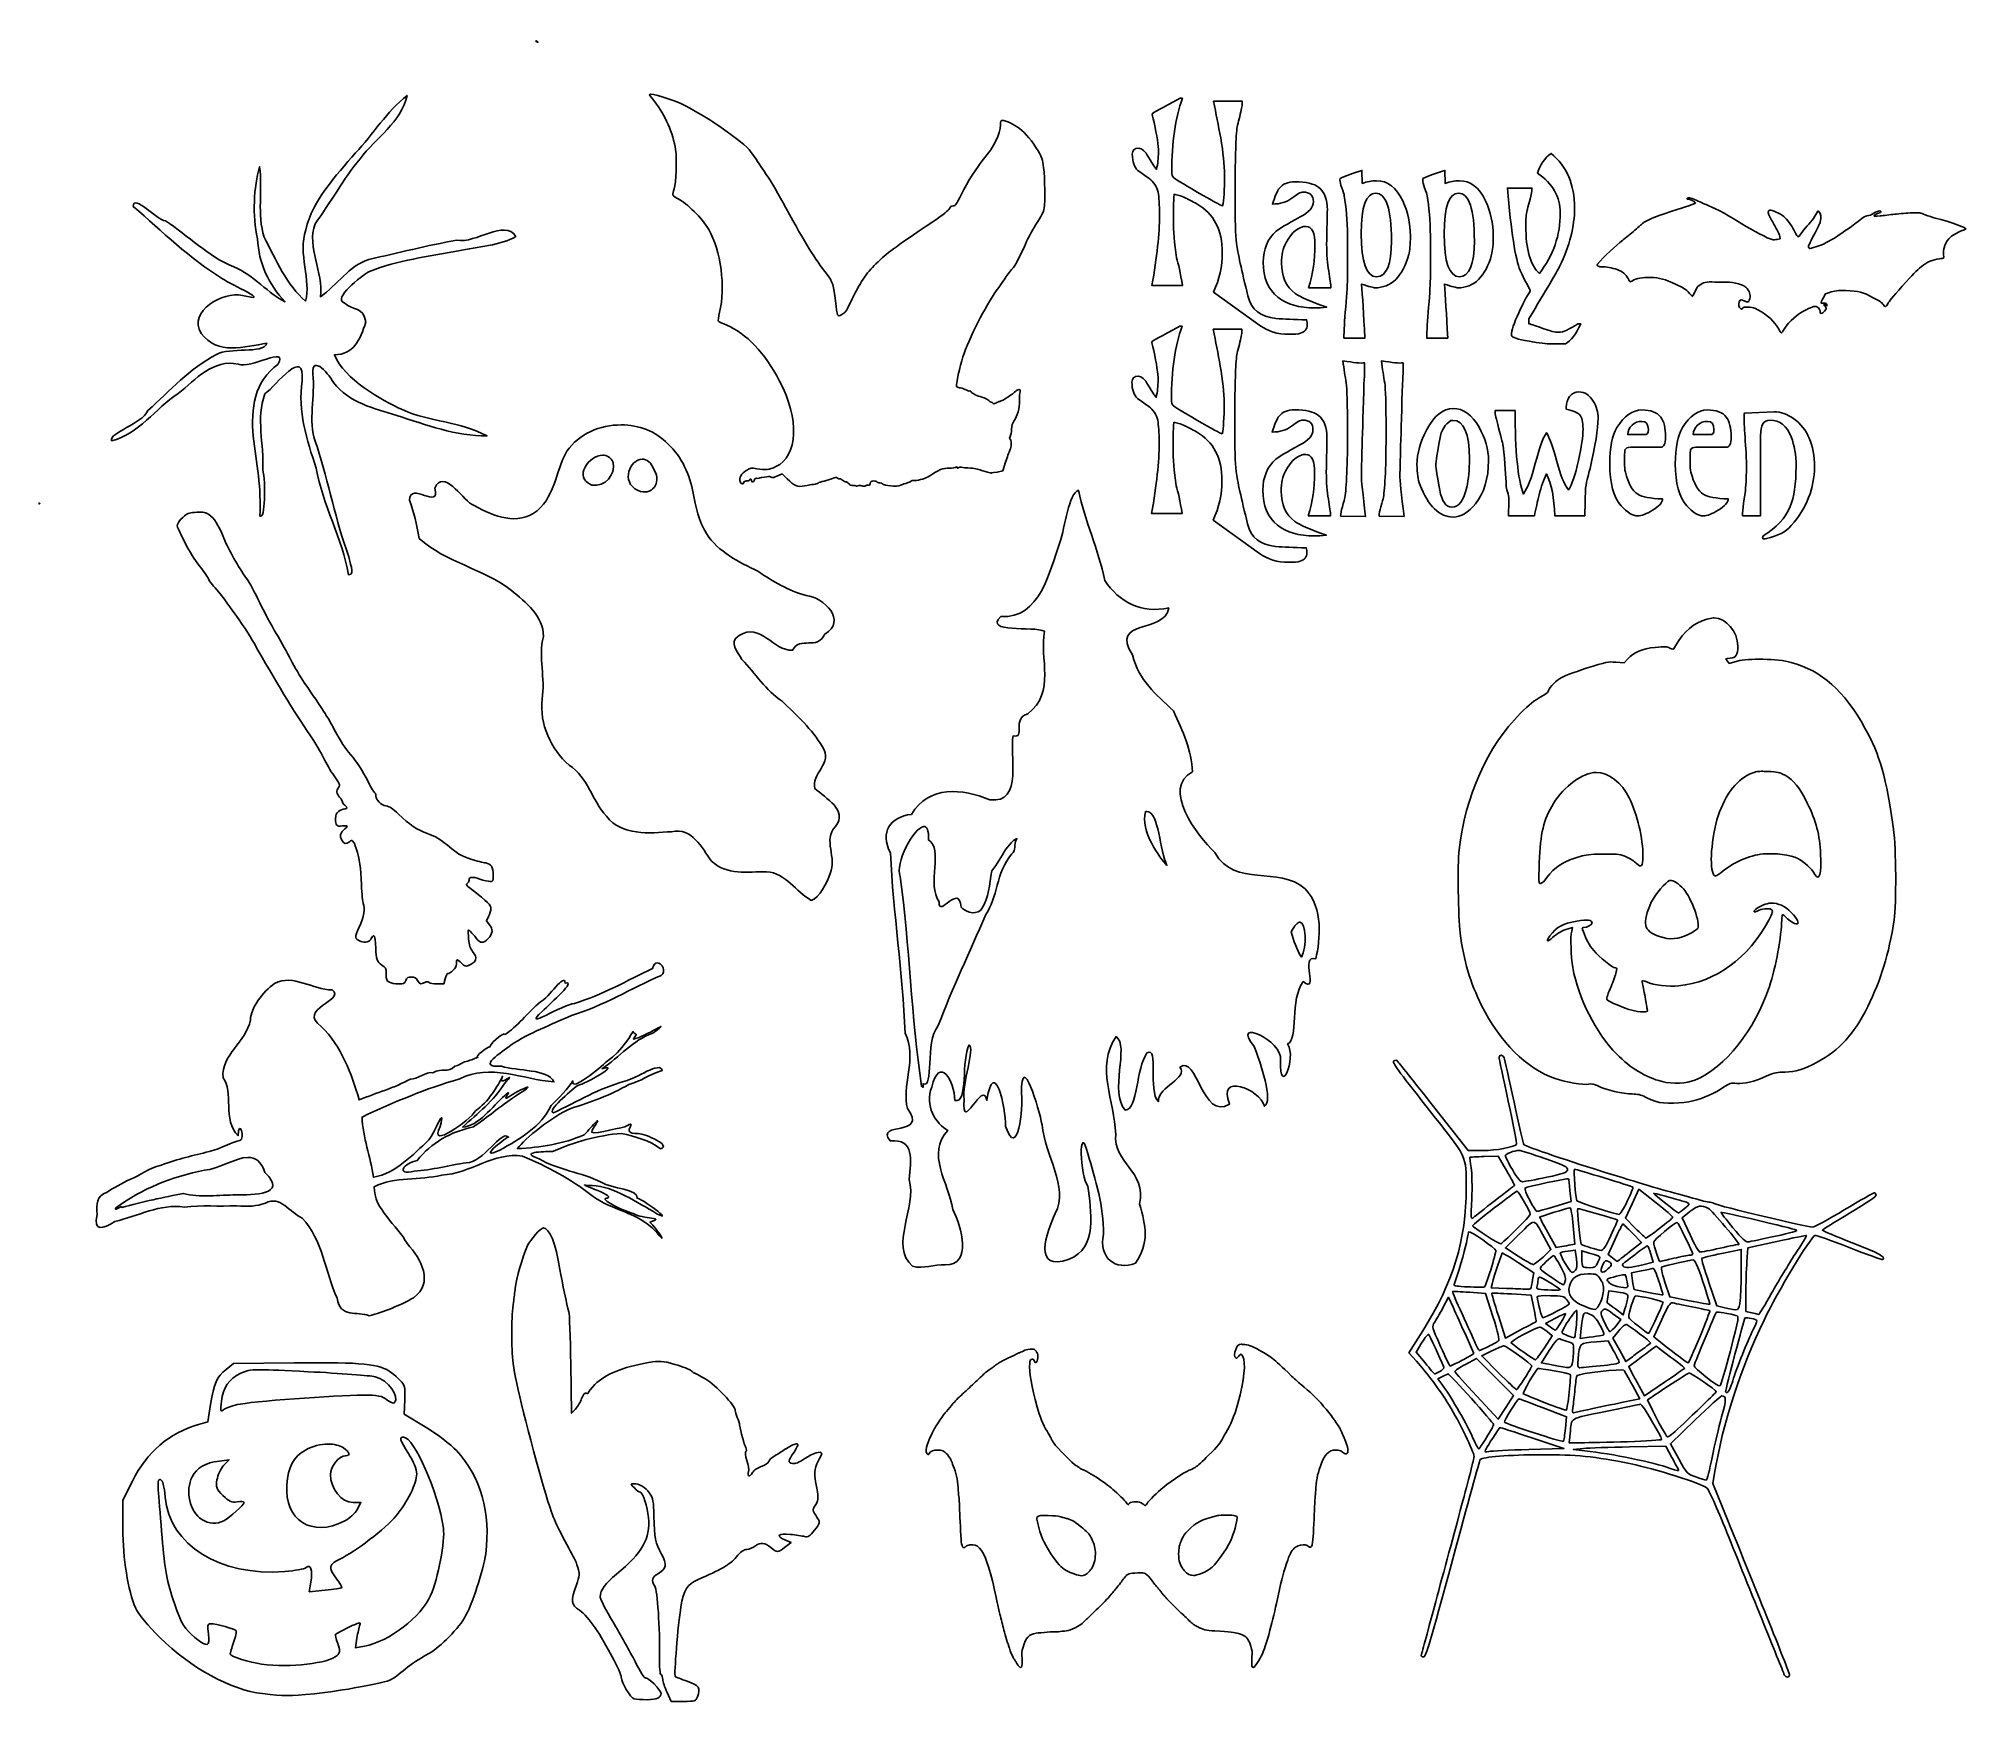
# Model space of a CAD drawing. Header units: centimetres. Extents: x -14 to 13.1, y -11.4 to 12.
import ezdxf

# ---------------------------------------------------------------- set-up
doc = ezdxf.new("R2010")
doc.units = ezdxf.units.CM
doc.header["$MEASUREMENT"] = 0
doc.layers.add('Layer 1', color=7, linetype='Continuous')

msp = doc.modelspace()

# ---------------------------------------------------------------- linework, layer by layer
at = {"layer": 'Layer 1'}
for points in [[(-6.9603, 11.97567), (-6.98633, 12.01535), (-6.90016, 11.93588), (-6.9603, 11.97567)], [(-13.95866, 5.48184), (-13.92766, 5.49709), (-13.94172, 5.46257), (-13.95866, 5.48184)]]:
    msp.add_open_spline(points, degree=3, dxfattribs=at)
for points, knots in [([(-9.59954, 4.47785), (-9.6929, 4.99579), (-9.96273, 5.46049), (-10.05511, 5.97929), (-10.05511, 5.97929), (-10.18865, 6.3721), (-10.31591, 6.78299), (-10.25234, 7.20344), (-10.25234, 7.20344), (-10.21604, 7.69523), (-10.61203, 7.14336), (-10.77544, 7.02091), (-10.77544, 7.02091), (-10.90385, 6.68166), (-10.78867, 6.31027), (-10.806, 5.95756), (-10.806, 5.95756), (-10.76245, 5.77843), (-10.77055, 5.24327), (-10.8487, 5.30556), (-10.8487, 5.30556), (-10.82201, 5.68377), (-10.89714, 6.05254), (-10.94017, 6.42499), (-10.94017, 6.42499), (-10.97673, 6.80436), (-10.92535, 7.20887), (-10.59229, 7.43472), (-10.59229, 7.43472), (-10.43644, 7.7127), (-10.9892, 7.35989), (-11.15185, 7.44012), (-11.15185, 7.44012), (-11.50192, 7.51367), (-11.75241, 7.2267), (-11.99552, 7.02474), (-11.99552, 7.02474), (-12.31526, 6.81733), (-12.5541, 6.45333), (-12.93216, 6.36238), (-12.93216, 6.36238), (-12.96522, 6.48455), (-12.5098, 6.5911), (-12.42144, 6.7899), (-12.42144, 6.7899), (-12.11116, 7.06206), (-11.82834, 7.38414), (-11.45771, 7.57287), (-11.45771, 7.57287), (-11.26698, 7.6871), (-10.80884, 7.57306), (-10.74815, 7.73232), (-10.74815, 7.73232), (-11.06056, 7.68417), (-11.44374, 7.56135), (-11.67245, 7.87218), (-11.67245, 7.87218), (-11.86404, 8.18976), (-11.36405, 8.45834), (-11.09354, 8.4065), (-11.09354, 8.4065), (-10.64016, 8.28847), (-11.25731, 8.55985), (-11.37343, 8.64048), (-11.37343, 8.64048), (-11.83479, 8.92096), (-12.21787, 9.30516), (-12.62715, 9.65434), (-12.62715, 9.65434), (-12.62616, 9.84115), (-12.29662, 9.46425), (-12.17569, 9.45456), (-12.17569, 9.45456), (-11.85111, 9.24335), (-11.57387, 8.95454), (-11.21315, 8.80504), (-11.21315, 8.80504), (-10.94386, 8.70007), (-10.71121, 8.41545), (-10.49291, 8.3159), (-10.49291, 8.3159), (-10.71954, 8.55607), (-10.86679, 8.85881), (-10.87946, 9.20219), (-10.87946, 9.20219), (-10.95684, 9.52659), (-10.93184, 9.9305), (-10.85166, 10.21297), (-10.85166, 10.21297), (-10.80495, 9.88656), (-10.89059, 9.54855), (-10.78629, 9.22624), (-10.78629, 9.22624), (-10.63059, 8.91653), (-10.45668, 8.53391), (-10.20617, 8.32608), (-10.20617, 8.32608), (-10.12234, 8.60537), (-10.31562, 8.9979), (-10.20129, 9.32525), (-10.20129, 9.32525), (-10.10324, 9.75363), (-9.77909, 10.08357), (-9.5035, 10.40767), (-9.5035, 10.40767), (-9.25234, 10.66899), (-9.0656, 10.99312), (-8.77658, 11.21622), (-8.77658, 11.21622), (-8.85949, 10.83931), (-9.21825, 10.61756), (-9.43908, 10.32507), (-9.43908, 10.32507), (-9.67792, 10.0391), (-9.8514, 9.70923), (-10.0713, 9.41104), (-10.0713, 9.41104), (-10.19191, 9.07657), (-9.94735, 8.73175), (-9.99683, 8.38759), (-9.99683, 8.38759), (-9.75976, 8.55024), (-9.59318, 8.82047), (-9.31573, 8.91159), (-9.31573, 8.91159), (-8.90203, 8.99888), (-8.49408, 9.11076), (-8.07738, 9.18055), (-8.07738, 9.18055), (-7.80436, 9.13054), (-7.41614, 9.484), (-7.24704, 9.23485), (-7.24704, 9.23485), (-7.45633, 9.10377), (-7.79211, 9.09557), (-8.05619, 9.03036), (-8.05619, 9.03036), (-8.47569, 8.95163), (-8.90863, 8.90312), (-9.30665, 8.74229), (-9.30665, 8.74229), (-9.42785, 8.67587), (-9.83021, 8.35964), (-9.6604, 8.29914), (-9.6604, 8.29914), (-9.53368, 8.18781), (-9.39279, 8.24931), (-9.35605, 8.03203), (-9.35605, 8.03203), (-9.44215, 7.7757), (-9.53069, 7.56982), (-9.79892, 7.5721), (-9.79892, 7.5721), (-9.66809, 7.22774), (-9.13563, 6.93609), (-8.84622, 6.79967), (-8.84622, 6.79967), (-8.46311, 6.63003), (-8.0272, 6.63065), (-7.65336, 6.42984), (-7.65336, 6.42984), (-8.0891, 6.42627), (-8.51022, 6.58858), (-8.92264, 6.71659), (-8.92264, 6.71659), (-9.24571, 6.81778), (-9.59033, 6.89486), (-9.81139, 7.18001), (-9.81139, 7.18001), (-9.89455, 7.33452), (-10.15321, 7.60099), (-10.0956, 7.24522), (-10.0956, 7.24522), (-10.07876, 6.92414), (-10.1792, 6.59408), (-10.04118, 6.28212), (-10.04118, 6.28212), (-9.87943, 5.7695), (-9.78234, 5.23835), (-9.59778, 4.73245), (-9.59778, 4.73245), (-9.59689, 4.6778), (-9.4974, 4.47899), (-9.59953, 4.47784), (-9.59953, 4.47784), (-9.59953, 4.47784), (-9.59954, 4.47785), (-9.59954, 4.47785)], [0, 0, 0, 0, 0.02083333, 0.02083333, 0.02083333, 0.02083333, 0.04166667, 0.04166667, 0.04166667, 0.04166667, 0.0625, 0.0625, 0.0625, 0.0625, 0.08333333, 0.08333333, 0.08333333, 0.08333333, 0.10416667, 0.10416667, 0.10416667, 0.10416667, 0.125, 0.125, 0.125, 0.125, 0.14583333, 0.14583333, 0.14583333, 0.14583333, 0.16666667, 0.16666667, 0.16666667, 0.16666667, 0.1875, 0.1875, 0.1875, 0.1875, 0.20833333, 0.20833333, 0.20833333, 0.20833333, 0.22916667, 0.22916667, 0.22916667, 0.22916667, 0.25, 0.25, 0.25, 0.25, 0.27083333, 0.27083333, 0.27083333, 0.27083333, 0.29166667, 0.29166667, 0.29166667, 0.29166667, 0.3125, 0.3125, 0.3125, 0.3125, 0.33333333, 0.33333333, 0.33333333, 0.33333333, 0.35416667, 0.35416667, 0.35416667, 0.35416667, 0.375, 0.375, 0.375, 0.375, 0.39583333, 0.39583333, 0.39583333, 0.39583333, 0.41666667, 0.41666667, 0.41666667, 0.41666667, 0.4375, 0.4375, 0.4375, 0.4375, 0.45833333, 0.45833333, 0.45833333, 0.45833333, 0.47916667, 0.47916667, 0.47916667, 0.47916667, 0.5, 0.5, 0.5, 0.5, 0.52083333, 0.52083333, 0.52083333, 0.52083333, 0.54166667, 0.54166667, 0.54166667, 0.54166667, 0.5625, 0.5625, 0.5625, 0.5625, 0.58333333, 0.58333333, 0.58333333, 0.58333333, 0.60416667, 0.60416667, 0.60416667, 0.60416667, 0.625, 0.625, 0.625, 0.625, 0.64583333, 0.64583333, 0.64583333, 0.64583333, 0.66666667, 0.66666667, 0.66666667, 0.66666667, 0.6875, 0.6875, 0.6875, 0.6875, 0.70833333, 0.70833333, 0.70833333, 0.70833333, 0.72916667, 0.72916667, 0.72916667, 0.72916667, 0.75, 0.75, 0.75, 0.75, 0.77083333, 0.77083333, 0.77083333, 0.77083333, 0.79166667, 0.79166667, 0.79166667, 0.79166667, 0.8125, 0.8125, 0.8125, 0.8125, 0.83333333, 0.83333333, 0.83333333, 0.83333333, 0.85416667, 0.85416667, 0.85416667, 0.85416667, 0.875, 0.875, 0.875, 0.875, 0.89583333, 0.89583333, 0.89583333, 0.89583333, 0.91666667, 0.91666667, 0.91666667, 0.91666667, 0.9375, 0.9375, 0.9375, 0.9375, 0.95833333, 0.95833333, 0.95833333, 0.95833333, 1, 1, 1, 1]), ([(-3.84598, 5.83188), (-3.87704, 5.83863), (-3.88545, 5.83492), (-3.89149, 5.81184), (-3.89149, 5.81184), (-3.89993, 5.77956), (-3.93629, 5.77304), (-3.93629, 5.8038), (-3.93629, 5.8038), (-3.93629, 5.81495), (-3.94237, 5.82408), (-3.94981, 5.82408), (-3.94981, 5.82408), (-3.95724, 5.82408), (-3.96333, 5.818), (-3.96333, 5.81056), (-3.96333, 5.81056), (-3.96333, 5.80313), (-3.98158, 5.79704), (-4.00388, 5.79704), (-4.00388, 5.79704), (-4.03092, 5.79704), (-4.04443, 5.79028), (-4.04443, 5.77676), (-4.04443, 5.77676), (-4.04443, 5.74984), (-4.07987, 5.7507), (-4.0903, 5.77787), (-4.0903, 5.77787), (-4.11584, 5.84442), (-4.08607, 5.90141), (-3.99988, 5.95096), (-3.99988, 5.95096), (-3.94735, 5.98116), (-3.93692, 5.98257), (-3.86195, 5.96956), (-3.86195, 5.96956), (-3.73624, 5.94774), (-3.68634, 5.95311), (-3.59204, 5.99859), (-3.59204, 5.99859), (-3.28217, 6.14804), (-3.25915, 6.6719), (-3.53917, 7.20193), (-3.53917, 7.20193), (-3.74912, 7.59935), (-4.00934, 7.87361), (-4.28385, 7.98681), (-4.28385, 7.98681), (-4.34176, 8.01069), (-4.39454, 8.03531), (-4.40114, 8.04152), (-4.40114, 8.04152), (-4.40807, 8.04805), (-4.40063, 8.10271), (-4.38354, 8.17089), (-4.38354, 8.17089), (-4.297, 8.51593), (-4.36615, 9.04018), (-4.53654, 9.33094), (-4.53654, 9.33094), (-4.63008, 9.49055), (-4.84541, 9.70607), (-4.96717, 9.76196), (-4.96717, 9.76196), (-5.00257, 9.77821), (-5.03484, 9.8019), (-5.03887, 9.8146), (-5.03887, 9.8146), (-5.0429, 9.8273), (-5.0363, 9.86684), (-5.02419, 9.90247), (-5.02419, 9.90247), (-4.9942, 9.99073), (-4.98176, 10.31281), (-5.00278, 10.45657), (-5.00278, 10.45657), (-5.03567, 10.68149), (-5.15321, 10.95056), (-5.29538, 11.12641), (-5.29538, 11.12641), (-5.33596, 11.1766), (-5.36917, 11.2207), (-5.36917, 11.22441), (-5.36917, 11.22441), (-5.36917, 11.26199), (-5.02064, 11.15458), (-4.86226, 11.06819), (-4.86226, 11.06819), (-4.69972, 10.97953), (-4.55178, 10.89322), (-4.47715, 10.8435), (-4.47715, 10.8435), (-4.47715, 10.8435), (-4.35943, 10.76479), (-4.35943, 10.76479), (-4.35943, 10.76479), (-4.35943, 10.76479), (-4.22559, 10.66677), (-4.22559, 10.66677), (-4.22559, 10.66677), (-4.00162, 10.50275), (-3.97343, 10.47508), (-3.87126, 10.31912), (-3.87126, 10.31912), (-3.81754, 10.23711), (-3.74136, 10.12439), (-3.70197, 10.06863), (-3.70197, 10.06863), (-3.66258, 10.01287), (-3.54944, 9.81821), (-3.45053, 9.63606), (-3.45053, 9.63606), (-3.17017, 9.11972), (-3.05352, 8.93146), (-2.87043, 8.69981), (-2.87043, 8.69981), (-2.80009, 8.61081), (-2.77536, 8.53236), (-2.75387, 8.33004), (-2.75387, 8.33004), (-2.7294, 8.09961), (-2.73067, 8.10242), (-2.66539, 8.13573), (-2.66539, 8.13573), (-2.62053, 8.15862), (-2.60436, 8.18144), (-2.54358, 8.30769), (-2.54358, 8.30769), (-2.4109, 8.58328), (-2.32148, 8.71849), (-2.18615, 8.84822), (-2.18615, 8.84822), (-2.00369, 9.02312), (-1.98417, 9.03758), (-1.3733, 9.45011), (-1.3733, 9.45011), (-1.23671, 9.54235), (-1.16362, 9.60042), (-1.1525, 9.62554), (-1.1525, 9.62554), (-1.14043, 9.6528), (-1.126, 9.66322), (-1.09984, 9.66356), (-1.09984, 9.66356), (-1.06732, 9.66399), (-1.05589, 9.68014), (-0.98269, 9.82915), (-0.98269, 9.82915), (-0.89841, 10.00073), (-0.77076, 10.20228), (-0.67264, 10.3187), (-0.67264, 10.3187), (-0.52301, 10.49623), (-0.43608, 10.67339), (-0.43551, 10.80196), (-0.43551, 10.80196), (-0.43527, 10.85949), (-0.43206, 10.86616), (-0.40481, 10.86604), (-0.40481, 10.86604), (-0.36237, 10.86586), (-0.2447, 10.80899), (-0.16826, 10.75173), (-0.16826, 10.75173), (-0.08298, 10.68784), (0.01752, 10.56756), (0.09393, 10.43792), (0.09393, 10.43792), (0.14975, 10.34321), (0.15778, 10.31888), (0.1712, 10.20381), (0.1712, 10.20381), (0.18914, 10.04992), (0.19396, 9.72302), (0.17965, 9.63064), (0.17965, 9.63064), (0.17199, 9.58117), (0.14268, 9.52296), (0.06394, 9.40084), (0.06394, 9.40084), (-0.00193, 9.29867), (-0.06311, 9.1824), (-0.09906, 9.09102), (-0.09906, 9.09102), (-0.09906, 9.09102), (-0.20833, 8.86118), (-0.20833, 8.86118), (-0.20833, 8.86118), (-0.20833, 8.86118), (-0.24097, 8.81043), (-0.24097, 8.81043), (-0.24097, 8.81043), (-0.26758, 8.78499), (-0.3183, 8.72159), (-0.35368, 8.66955), (-0.35368, 8.66955), (-0.38906, 8.61751), (-0.45217, 8.52733), (-0.49392, 8.46915), (-0.49392, 8.46915), (-0.64227, 8.26242), (-0.87807, 7.79539), (-0.96261, 7.54083), (-0.96261, 7.54083), (-1.00695, 7.40732), (-1.06144, 7.15273), (-1.05133, 7.12637), (-1.05133, 7.12637), (-1.04751, 7.11641), (-1.03027, 7.10827), (-1.01302, 7.10827), (-1.01302, 7.10827), (-0.99577, 7.10827), (-0.95818, 7.0963), (-0.92949, 7.08167), (-0.92949, 7.08167), (-0.9008, 7.06704), (-0.87209, 7.0583), (-0.86571, 7.06225), (-0.86571, 7.06225), (-0.85932, 7.0662), (-0.85063, 7.06039), (-0.84639, 7.04934), (-0.84639, 7.04934), (-0.83873, 7.02937), (-0.75046, 6.98641), (-0.69883, 6.97753), (-0.69883, 6.97753), (-0.66276, 6.97132), (-0.58393, 6.92907), (-0.58393, 6.91594), (-0.58393, 6.91594), (-0.58393, 6.9102), (-0.57531, 6.9055), (-0.56478, 6.9055), (-0.56478, 6.9055), (-0.55425, 6.9055), (-0.54331, 6.89854), (-0.54048, 6.89004), (-0.54048, 6.89004), (-0.53675, 6.87886), (-0.52616, 6.87961), (-0.50218, 6.89276), (-0.50218, 6.89276), (-0.48395, 6.90276), (-0.45738, 6.91287), (-0.44313, 6.91523), (-0.44313, 6.91523), (-0.41251, 6.92031), (-0.24676, 7.02744), (-0.22043, 7.05918), (-0.22043, 7.05918), (-0.21037, 7.07131), (-0.1903, 7.08123), (-0.17584, 7.08123), (-0.17584, 7.08123), (-0.15464, 7.08123), (-0.15147, 7.07534), (-0.15949, 7.05082), (-0.15949, 7.05082), (-0.16496, 7.03409), (-0.1682, 6.97782), (-0.16669, 6.92578), (-0.16669, 6.92578), (-0.16369, 6.82203), (-0.19548, 6.70637), (-0.24562, 6.63855), (-0.24562, 6.63855), (-0.26462, 6.61285), (-0.2758, 6.57454), (-0.27876, 6.52506), (-0.27876, 6.52506), (-0.28121, 6.48398), (-0.29026, 6.4372), (-0.29888, 6.4211), (-0.29888, 6.4211), (-0.30749, 6.405), (-0.30954, 6.39183), (-0.30343, 6.39183), (-0.30343, 6.39183), (-0.29288, 6.39183), (-0.28641, 6.36434), (-0.28273, 6.30397), (-0.28273, 6.30397), (-0.28183, 6.2891), (-0.29071, 6.25564), (-0.30248, 6.22962), (-0.30248, 6.22962), (-0.31425, 6.2036), (-0.3415, 6.12756), (-0.36303, 6.06065), (-0.36303, 6.06065), (-0.36303, 6.06065), (-0.40218, 5.93899), (-0.40218, 5.93899), (-0.40218, 5.93899), (-0.40218, 5.93899), (-0.47902, 5.92066), (-0.47902, 5.92066), (-0.47902, 5.92066), (-0.66361, 5.90529), (-0.45001, 5.89087), (-0.68398, 5.93812), (-0.68398, 5.93812), (-0.73103, 5.96058), (-0.78511, 5.97304), (-0.8543, 5.97736), (-0.8543, 5.97736), (-0.91006, 5.98084), (-0.96785, 5.98653), (-0.98272, 5.99002), (-0.98272, 5.99002), (-0.99759, 5.99351), (-1.01736, 5.99032), (-1.02665, 5.98292), (-1.02665, 5.98292), (-1.03831, 5.97364), (-1.04355, 5.97469), (-1.04355, 5.98631), (-1.04355, 5.98631), (-1.04355, 5.99775), (-1.04896, 5.99894), (-1.06045, 5.99004), (-1.06045, 5.99004), (-1.06974, 5.98283), (-1.1108, 5.97797), (-1.15169, 5.97923), (-1.15169, 5.97923), (-1.23645, 5.98184), (-1.31006, 5.953), (-1.42908, 5.87056), (-1.42908, 5.87056), (-1.48137, 5.83434), (-1.57377, 5.8054), (-1.63991, 5.80452), (-1.63991, 5.80452), (-1.66877, 5.80414), (-1.69239, 5.80049), (-1.69239, 5.79641), (-1.69239, 5.79641), (-1.69239, 5.78912), (-1.76723, 5.7589), (-1.79377, 5.75547), (-1.79377, 5.75547), (-1.8012, 5.75451), (-1.8225, 5.74608), (-1.84108, 5.73673), (-1.84108, 5.73673), (-1.889, 5.71264), (-2.07385, 5.72851), (-2.09225, 5.7583), (-2.09225, 5.7583), (-2.09624, 5.76476), (-2.114, 5.77004), (-2.13171, 5.77004), (-2.13171, 5.77004), (-2.14942, 5.77004), (-2.16767, 5.77612), (-2.17226, 5.78356), (-2.17226, 5.78356), (-2.17685, 5.79099), (-2.19784, 5.79708), (-2.2189, 5.79708), (-2.2189, 5.79708), (-2.24832, 5.79708), (-2.25913, 5.78936), (-2.26555, 5.76376), (-2.26555, 5.76376), (-2.27119, 5.74127), (-2.28051, 5.73298), (-2.29422, 5.73824), (-2.29422, 5.73824), (-2.30539, 5.74253), (-2.32284, 5.73914), (-2.33299, 5.73071), (-2.33299, 5.73071), (-2.34531, 5.72048), (-2.36235, 5.71953), (-2.38422, 5.72785), (-2.38422, 5.72785), (-2.40402, 5.73538), (-2.42572, 5.73543), (-2.43903, 5.72798), (-2.43903, 5.72798), (-2.45159, 5.72095), (-2.46423, 5.72075), (-2.46841, 5.72752), (-2.46841, 5.72752), (-2.47245, 5.73405), (-2.48975, 5.73672), (-2.50686, 5.73344), (-2.50686, 5.73344), (-2.52682, 5.72963), (-2.54708, 5.73755), (-2.56335, 5.75553), (-2.56335, 5.75553), (-2.57731, 5.77095), (-2.59608, 5.78357), (-2.60508, 5.78357), (-2.60508, 5.78357), (-2.61408, 5.78357), (-2.63665, 5.79554), (-2.65525, 5.81016), (-2.65525, 5.81016), (-2.67384, 5.82479), (-2.69277, 5.83304), (-2.6973, 5.82851), (-2.6973, 5.82851), (-2.70183, 5.82398), (-2.71495, 5.82808), (-2.72646, 5.83762), (-2.72646, 5.83762), (-2.74362, 5.85186), (-2.75641, 5.85103), (-2.79775, 5.83298), (-2.79775, 5.83298), (-2.82546, 5.82088), (-2.8783, 5.8045), (-2.91517, 5.79658), (-2.91517, 5.79658), (-2.95204, 5.78866), (-2.98987, 5.77582), (-2.99924, 5.76805), (-2.99924, 5.76805), (-3.00861, 5.76028), (-3.03629, 5.75206), (-3.06076, 5.74978), (-3.06076, 5.74978), (-3.08523, 5.74751), (-3.14246, 5.73833), (-3.18792, 5.72938), (-3.18792, 5.72938), (-3.29056, 5.70919), (-3.33195, 5.72559), (-3.43367, 5.82678), (-3.43367, 5.82678), (-3.43367, 5.82678), (-3.5034, 5.89615), (-3.5034, 5.89615), (-3.5034, 5.89615), (-3.76028, 5.77914), (-3.53388, 5.91043), (-3.846, 5.83192), (-3.846, 5.83192), (-3.846, 5.83192), (-3.84598, 5.83188), (-3.84598, 5.83188)], [0, 0, 0, 0, 0.00884956, 0.00884956, 0.00884956, 0.00884956, 0.01769912, 0.01769912, 0.01769912, 0.01769912, 0.02654867, 0.02654867, 0.02654867, 0.02654867, 0.03539823, 0.03539823, 0.03539823, 0.03539823, 0.04424779, 0.04424779, 0.04424779, 0.04424779, 0.05309735, 0.05309735, 0.05309735, 0.05309735, 0.0619469, 0.0619469, 0.0619469, 0.0619469, 0.07079646, 0.07079646, 0.07079646, 0.07079646, 0.07964602, 0.07964602, 0.07964602, 0.07964602, 0.08849558, 0.08849558, 0.08849558, 0.08849558, 0.09734513, 0.09734513, 0.09734513, 0.09734513, 0.10619469, 0.10619469, 0.10619469, 0.10619469, 0.11504425, 0.11504425, 0.11504425, 0.11504425, 0.12389381, 0.12389381, 0.12389381, 0.12389381, 0.13274336, 0.13274336, 0.13274336, 0.13274336, 0.14159292, 0.14159292, 0.14159292, 0.14159292, 0.15044248, 0.15044248, 0.15044248, 0.15044248, 0.15929204, 0.15929204, 0.15929204, 0.15929204, 0.16814159, 0.16814159, 0.16814159, 0.16814159, 0.17699115, 0.17699115, 0.17699115, 0.17699115, 0.18584071, 0.18584071, 0.18584071, 0.18584071, 0.19469027, 0.19469027, 0.19469027, 0.19469027, 0.20353982, 0.20353982, 0.20353982, 0.20353982, 0.21238938, 0.21238938, 0.21238938, 0.21238938, 0.22123894, 0.22123894, 0.22123894, 0.22123894, 0.2300885, 0.2300885, 0.2300885, 0.2300885, 0.23893805, 0.23893805, 0.23893805, 0.23893805, 0.24778761, 0.24778761, 0.24778761, 0.24778761, 0.25663717, 0.25663717, 0.25663717, 0.25663717, 0.26548673, 0.26548673, 0.26548673, 0.26548673, 0.27433628, 0.27433628, 0.27433628, 0.27433628, 0.28318584, 0.28318584, 0.28318584, 0.28318584, 0.2920354, 0.2920354, 0.2920354, 0.2920354, 0.30088496, 0.30088496, 0.30088496, 0.30088496, 0.30973451, 0.30973451, 0.30973451, 0.30973451, 0.31858407, 0.31858407, 0.31858407, 0.31858407, 0.32743363, 0.32743363, 0.32743363, 0.32743363, 0.33628319, 0.33628319, 0.33628319, 0.33628319, 0.34513274, 0.34513274, 0.34513274, 0.34513274, 0.3539823, 0.3539823, 0.3539823, 0.3539823, 0.36283186, 0.36283186, 0.36283186, 0.36283186, 0.37168142, 0.37168142, 0.37168142, 0.37168142, 0.38053097, 0.38053097, 0.38053097, 0.38053097, 0.38938053, 0.38938053, 0.38938053, 0.38938053, 0.39823009, 0.39823009, 0.39823009, 0.39823009, 0.40707965, 0.40707965, 0.40707965, 0.40707965, 0.4159292, 0.4159292, 0.4159292, 0.4159292, 0.42477876, 0.42477876, 0.42477876, 0.42477876, 0.43362832, 0.43362832, 0.43362832, 0.43362832, 0.44247788, 0.44247788, 0.44247788, 0.44247788, 0.45132743, 0.45132743, 0.45132743, 0.45132743, 0.46017699, 0.46017699, 0.46017699, 0.46017699, 0.46902655, 0.46902655, 0.46902655, 0.46902655, 0.47787611, 0.47787611, 0.47787611, 0.47787611, 0.48672566, 0.48672566, 0.48672566, 0.48672566, 0.49557522, 0.49557522, 0.49557522, 0.49557522, 0.50442478, 0.50442478, 0.50442478, 0.50442478, 0.51327434, 0.51327434, 0.51327434, 0.51327434, 0.52212389, 0.52212389, 0.52212389, 0.52212389, 0.53097345, 0.53097345, 0.53097345, 0.53097345, 0.53982301, 0.53982301, 0.53982301, 0.53982301, 0.54867257, 0.54867257, 0.54867257, 0.54867257, 0.55752212, 0.55752212, 0.55752212, 0.55752212, 0.56637168, 0.56637168, 0.56637168, 0.56637168, 0.57522124, 0.57522124, 0.57522124, 0.57522124, 0.5840708, 0.5840708, 0.5840708, 0.5840708, 0.59292035, 0.59292035, 0.59292035, 0.59292035, 0.60176991, 0.60176991, 0.60176991, 0.60176991, 0.61061947, 0.61061947, 0.61061947, 0.61061947, 0.61946903, 0.61946903, 0.61946903, 0.61946903, 0.62831858, 0.62831858, 0.62831858, 0.62831858, 0.63716814, 0.63716814, 0.63716814, 0.63716814, 0.6460177, 0.6460177, 0.6460177, 0.6460177, 0.65486726, 0.65486726, 0.65486726, 0.65486726, 0.66371681, 0.66371681, 0.66371681, 0.66371681, 0.67256637, 0.67256637, 0.67256637, 0.67256637, 0.68141593, 0.68141593, 0.68141593, 0.68141593, 0.69026549, 0.69026549, 0.69026549, 0.69026549, 0.69911504, 0.69911504, 0.69911504, 0.69911504, 0.7079646, 0.7079646, 0.7079646, 0.7079646, 0.71681416, 0.71681416, 0.71681416, 0.71681416, 0.72566372, 0.72566372, 0.72566372, 0.72566372, 0.73451327, 0.73451327, 0.73451327, 0.73451327, 0.74336283, 0.74336283, 0.74336283, 0.74336283, 0.75221239, 0.75221239, 0.75221239, 0.75221239, 0.76106195, 0.76106195, 0.76106195, 0.76106195, 0.7699115, 0.7699115, 0.7699115, 0.7699115, 0.77876106, 0.77876106, 0.77876106, 0.77876106, 0.78761062, 0.78761062, 0.78761062, 0.78761062, 0.79646018, 0.79646018, 0.79646018, 0.79646018, 0.80530973, 0.80530973, 0.80530973, 0.80530973, 0.81415929, 0.81415929, 0.81415929, 0.81415929, 0.82300885, 0.82300885, 0.82300885, 0.82300885, 0.83185841, 0.83185841, 0.83185841, 0.83185841, 0.84070796, 0.84070796, 0.84070796, 0.84070796, 0.84955752, 0.84955752, 0.84955752, 0.84955752, 0.85840708, 0.85840708, 0.85840708, 0.85840708, 0.86725664, 0.86725664, 0.86725664, 0.86725664, 0.87610619, 0.87610619, 0.87610619, 0.87610619, 0.88495575, 0.88495575, 0.88495575, 0.88495575, 0.89380531, 0.89380531, 0.89380531, 0.89380531, 0.90265487, 0.90265487, 0.90265487, 0.90265487, 0.91150442, 0.91150442, 0.91150442, 0.91150442, 0.92035398, 0.92035398, 0.92035398, 0.92035398, 0.92920354, 0.92920354, 0.92920354, 0.92920354, 0.9380531, 0.9380531, 0.9380531, 0.9380531, 0.94690265, 0.94690265, 0.94690265, 0.94690265, 0.95575221, 0.95575221, 0.95575221, 0.95575221, 0.96460177, 0.96460177, 0.96460177, 0.96460177, 0.97345133, 0.97345133, 0.97345133, 0.97345133, 0.98230088, 0.98230088, 0.98230088, 0.98230088, 1, 1, 1, 1]), ([(2.68795, 9.66624), (2.70579, 9.74138), (2.71471, 9.88533), (2.71472, 10.0981), (2.71472, 10.0981), (2.71472, 10.24202), (2.69687, 10.41527), (2.66119, 10.61785), (2.66119, 10.61785), (2.6281, 10.7898), (2.59497, 10.96178), (2.56182, 11.1338), (2.56182, 11.1338), (2.56182, 11.1338), (2.96506, 11.1338), (2.96506, 11.1338), (2.96506, 11.1338), (2.96506, 11.1338), (2.96506, 11.10509), (2.96506, 11.10509), (2.96506, 11.10509), (2.96506, 11.07329), (2.95296, 11.01217), (2.92876, 10.92172), (2.92876, 10.92172), (2.90326, 10.82484), (2.88924, 10.75794), (2.88671, 10.72102), (2.88671, 10.72102), (2.8714, 10.53888), (2.86374, 10.22295), (2.86374, 9.77321), (2.86374, 9.77321), (2.86374, 9.46876), (2.87075, 9.25599), (2.88476, 9.13492), (2.88476, 9.13492), (2.9013, 9.00502), (2.9548, 8.75916), (3.04526, 8.39735), (3.04526, 8.39735), (3.09243, 8.20626), (3.22367, 8.10117), (3.43896, 8.0821), (3.43896, 8.0821), (3.54978, 8.07185), (3.69309, 8.06546), (3.86887, 8.06293), (3.86887, 8.06293), (3.87523, 8.0362), (3.87841, 8.01264), (3.87841, 7.99227), (3.87841, 7.99227), (3.87841, 7.93238), (3.8472, 7.89286), (3.78478, 7.87372), (3.78478, 7.87372), (3.75298, 7.86353), (3.69757, 7.85844), (3.61854, 7.85844), (3.61854, 7.85844), (3.46443, 7.85844), (3.32875, 7.90049), (3.2115, 7.98458), (3.2115, 7.98458), (3.2115, 7.98458), (2.56181, 8.45272), (2.56181, 8.45272), (2.56181, 8.45272), (2.64337, 8.63239), (2.68415, 8.81586), (2.68415, 9.00312), (2.68415, 9.00312), (2.68415, 9.32671), (2.56502, 9.55602), (2.32675, 9.69105), (2.32675, 9.69105), (2.25797, 9.72927), (2.20573, 9.75665), (2.17005, 9.7732), (2.17005, 9.7732), (2.10127, 9.80506), (2.0465, 9.8229), (2.00576, 9.82673), (2.00576, 9.82673), (1.9994, 9.70825), (1.99622, 9.5872), (1.99622, 9.46359), (1.99622, 9.46359), (1.99622, 9.31454), (2.01085, 9.13812), (2.04012, 8.93431), (2.04012, 8.93431), (2.06815, 8.84898), (2.09618, 8.71905), (2.12421, 8.5445), (2.12421, 8.5445), (2.12421, 8.5445), (1.6943, 8.5445), (1.6943, 8.5445), (1.6943, 8.5445), (1.76561, 8.94453), (1.80127, 9.27383), (1.80127, 9.53241), (1.80127, 9.53241), (1.80127, 9.68145), (1.79426, 9.7891), (1.78025, 9.85535), (1.78025, 9.85535), (1.76117, 9.93814), (1.71977, 10.00313), (1.65606, 10.0503), (1.65606, 10.0503), (1.60253, 10.08599), (1.54965, 10.12229), (1.49741, 10.15921), (1.49741, 10.15921), (1.44518, 10.21014), (1.41906, 10.28658), (1.41906, 10.38852), (1.41906, 10.38852), (1.41906, 10.44581), (1.44901, 10.47446), (1.5089, 10.47446), (1.5089, 10.47446), (1.55224, 10.47446), (1.59874, 10.43179), (1.64837, 10.34647), (1.64837, 10.34647), (1.70826, 10.24453), (1.74521, 10.18785), (1.75923, 10.17643), (1.75923, 10.17643), (1.77707, 10.25669), (1.786, 10.33693), (1.786, 10.41713), (1.786, 10.41713), (1.786, 10.51271), (1.76563, 10.65156), (1.72488, 10.8337), (1.72488, 10.8337), (1.70704, 10.91143), (1.69811, 10.95286), (1.69811, 10.95799), (1.69811, 10.95799), (1.69811, 10.96558), (1.82869, 11.03819), (2.08987, 11.17582), (2.08987, 11.17582), (2.08987, 11.17582), (2.12423, 11.17582), (2.12423, 11.17582), (2.12423, 11.17582), (2.02359, 10.90063), (1.97327, 10.55475), (1.97327, 10.13818), (1.97327, 10.13818), (1.97327, 10.10762), (1.98028, 10.08405), (1.99429, 10.06747), (1.99429, 10.06747), (2.00831, 10.05089), (2.12105, 9.98081), (2.33251, 9.85724), (2.33251, 9.85724), (2.54398, 9.73366), (2.66246, 9.66999), (2.68796, 9.66623), (2.68796, 9.66623), (2.68796, 9.66623), (2.68795, 9.66624), (2.68795, 9.66624)], [0, 0, 0, 0, 0.02272727, 0.02272727, 0.02272727, 0.02272727, 0.04545455, 0.04545455, 0.04545455, 0.04545455, 0.06818182, 0.06818182, 0.06818182, 0.06818182, 0.09090909, 0.09090909, 0.09090909, 0.09090909, 0.11363636, 0.11363636, 0.11363636, 0.11363636, 0.13636364, 0.13636364, 0.13636364, 0.13636364, 0.15909091, 0.15909091, 0.15909091, 0.15909091, 0.18181818, 0.18181818, 0.18181818, 0.18181818, 0.20454545, 0.20454545, 0.20454545, 0.20454545, 0.22727273, 0.22727273, 0.22727273, 0.22727273, 0.25, 0.25, 0.25, 0.25, 0.27272727, 0.27272727, 0.27272727, 0.27272727, 0.29545455, 0.29545455, 0.29545455, 0.29545455, 0.31818182, 0.31818182, 0.31818182, 0.31818182, 0.34090909, 0.34090909, 0.34090909, 0.34090909, 0.36363636, 0.36363636, 0.36363636, 0.36363636, 0.38636364, 0.38636364, 0.38636364, 0.38636364, 0.40909091, 0.40909091, 0.40909091, 0.40909091, 0.43181818, 0.43181818, 0.43181818, 0.43181818, 0.45454545, 0.45454545, 0.45454545, 0.45454545, 0.47727273, 0.47727273, 0.47727273, 0.47727273, 0.5, 0.5, 0.5, 0.5, 0.52272727, 0.52272727, 0.52272727, 0.52272727, 0.54545455, 0.54545455, 0.54545455, 0.54545455, 0.56818182, 0.56818182, 0.56818182, 0.56818182, 0.59090909, 0.59090909, 0.59090909, 0.59090909, 0.61363636, 0.61363636, 0.61363636, 0.61363636, 0.63636364, 0.63636364, 0.63636364, 0.63636364, 0.65909091, 0.65909091, 0.65909091, 0.65909091, 0.68181818, 0.68181818, 0.68181818, 0.68181818, 0.70454545, 0.70454545, 0.70454545, 0.70454545, 0.72727273, 0.72727273, 0.72727273, 0.72727273, 0.75, 0.75, 0.75, 0.75, 0.77272727, 0.77272727, 0.77272727, 0.77272727, 0.79545455, 0.79545455, 0.79545455, 0.79545455, 0.81818182, 0.81818182, 0.81818182, 0.81818182, 0.84090909, 0.84090909, 0.84090909, 0.84090909, 0.86363636, 0.86363636, 0.86363636, 0.86363636, 0.88636364, 0.88636364, 0.88636364, 0.88636364, 0.90909091, 0.90909091, 0.90909091, 0.90909091, 0.93181818, 0.93181818, 0.93181818, 0.93181818, 0.95454545, 0.95454545, 0.95454545, 0.95454545, 1, 1, 1, 1]), ([(7.50903, 7.72663), (7.44025, 7.72533), (7.37273, 7.72468), (7.30648, 7.72468), (7.30648, 7.72468), (7.24146, 7.72468), (7.13891, 7.73678), (6.99882, 7.76098), (6.99882, 7.76098), (6.83316, 7.78901), (6.75034, 7.81704), (6.75034, 7.84507), (6.75034, 7.84507), (6.75034, 7.91002), (6.78411, 8.01576), (6.85166, 8.16227), (6.85166, 8.16227), (6.90772, 8.28711), (6.96122, 8.38775), (7.01216, 8.46419), (7.01216, 8.46419), (7.01216, 8.46419), (7.01216, 8.48142), (7.01216, 8.48142), (7.01216, 8.48142), (6.94974, 8.59478), (6.90325, 8.6865), (6.87269, 8.75657), (6.87269, 8.75657), (6.80391, 8.9158), (6.74402, 9.30181), (6.69302, 9.91461), (6.69302, 9.91461), (6.69302, 9.91461), (7.03699, 9.91461), (7.03699, 9.91461), (7.03699, 9.91461), (7.03699, 9.87126), (7.02872, 9.81903), (7.01217, 9.75791), (7.01217, 9.75791), (6.98544, 9.6598), (6.97142, 9.60821), (6.97012, 9.60315), (6.97012, 9.60315), (6.9574, 9.54326), (6.95104, 9.47062), (6.95104, 9.38523), (6.95104, 9.38523), (6.95104, 9.05145), (7.01473, 8.82788), (7.1421, 8.71453), (7.1421, 8.71453), (7.33832, 8.96804), (7.43643, 9.2515), (7.43643, 9.56491), (7.43643, 9.56491), (7.43643, 9.78909), (7.32878, 9.97574), (7.11349, 10.12485), (7.11349, 10.12485), (7.15294, 10.24203), (7.21728, 10.33437), (7.3065, 10.40185), (7.3065, 10.40185), (7.52686, 10.22094), (7.63703, 9.9649), (7.63703, 9.63372), (7.63703, 9.63372), (7.63703, 9.37638), (7.56698, 9.10311), (7.42689, 8.8139), (7.42689, 8.8139), (7.38608, 8.7324), (7.24147, 8.48654), (6.99309, 8.07633), (6.99309, 8.07633), (6.99309, 8.07633), (6.99309, 8.00752), (6.99309, 8.00752), (6.99309, 8.00752), (7.03131, 7.99986), (7.102, 7.97628), (7.20517, 7.93676), (7.20517, 7.93676), (7.29179, 7.90367), (7.36314, 7.88712), (7.4192, 7.88712), (7.4192, 7.88712), (7.47273, 7.88712), (7.56127, 7.92725), (7.68482, 8.00752), (7.68482, 8.00752), (7.68482, 8.00752), (7.72307, 8.00752), (7.72307, 8.00752), (7.72307, 8.00752), (7.65935, 7.86354), (7.58801, 7.7699), (7.50904, 7.72662), (7.50904, 7.72662), (7.50904, 7.72662), (7.50903, 7.72663), (7.50903, 7.72663)], [0, 0, 0, 0, 0.03703704, 0.03703704, 0.03703704, 0.03703704, 0.07407407, 0.07407407, 0.07407407, 0.07407407, 0.11111111, 0.11111111, 0.11111111, 0.11111111, 0.14814815, 0.14814815, 0.14814815, 0.14814815, 0.18518519, 0.18518519, 0.18518519, 0.18518519, 0.22222222, 0.22222222, 0.22222222, 0.22222222, 0.25925926, 0.25925926, 0.25925926, 0.25925926, 0.2962963, 0.2962963, 0.2962963, 0.2962963, 0.33333333, 0.33333333, 0.33333333, 0.33333333, 0.37037037, 0.37037037, 0.37037037, 0.37037037, 0.40740741, 0.40740741, 0.40740741, 0.40740741, 0.44444444, 0.44444444, 0.44444444, 0.44444444, 0.48148148, 0.48148148, 0.48148148, 0.48148148, 0.51851852, 0.51851852, 0.51851852, 0.51851852, 0.55555556, 0.55555556, 0.55555556, 0.55555556, 0.59259259, 0.59259259, 0.59259259, 0.59259259, 0.62962963, 0.62962963, 0.62962963, 0.62962963, 0.66666667, 0.66666667, 0.66666667, 0.66666667, 0.7037037, 0.7037037, 0.7037037, 0.7037037, 0.74074074, 0.74074074, 0.74074074, 0.74074074, 0.77777778, 0.77777778, 0.77777778, 0.77777778, 0.81481481, 0.81481481, 0.81481481, 0.81481481, 0.85185185, 0.85185185, 0.85185185, 0.85185185, 0.88888889, 0.88888889, 0.88888889, 0.88888889, 0.92592593, 0.92592593, 0.92592593, 0.92592593, 1, 1, 1, 1]), ([(4.82962, 8.51199), (4.81307, 8.51199), (4.75065, 8.52983), (4.64236, 8.56552), (4.64236, 8.56552), (4.65508, 8.39733), (4.67036, 8.14444), (4.6882, 7.80683), (4.6882, 7.80683), (4.6882, 7.80683), (4.39397, 7.80683), (4.39397, 7.80683), (4.39397, 7.80683), (4.39397, 7.90364), (4.40257, 8.04888), (4.41976, 8.24253), (4.41976, 8.24253), (4.43695, 8.43619), (4.44555, 8.58268), (4.44555, 8.68203), (4.44555, 8.68203), (4.44555, 9.06551), (4.44555, 9.25281), (4.44555, 9.24392), (4.44555, 9.24392), (4.44042, 9.46174), (4.42511, 9.64901), (4.39961, 9.80571), (4.39961, 9.80571), (4.39708, 9.82479), (4.38498, 9.86236), (4.36331, 9.91842), (4.36331, 9.91842), (4.34553, 9.96429), (4.33726, 10.00186), (4.33849, 10.03113), (4.33849, 10.03113), (4.33849, 10.03113), (4.34044, 10.04836), (4.34044, 10.04836), (4.34044, 10.04836), (4.41941, 10.08405), (4.52196, 10.12226), (4.6481, 10.16302), (4.6481, 10.16302), (4.6481, 10.16302), (4.6519, 9.97955), (4.6519, 9.97955), (4.6519, 9.97955), (4.71945, 10.00505), (4.78635, 10.0178), (4.8526, 10.0178), (4.8526, 10.0178), (5.008, 10.0178), (5.13093, 9.9229), (5.22139, 9.73311), (5.22139, 9.73311), (5.2927, 9.58147), (5.32836, 9.41776), (5.32836, 9.24198), (5.32836, 9.24198), (5.32836, 9.12097), (5.32073, 9.03308), (5.30549, 8.97831), (5.30549, 8.97831), (5.21886, 8.66744), (5.06025, 8.512), (4.82964, 8.512), (4.82964, 8.512), (4.82964, 8.512), (4.82962, 8.51199), (4.82962, 8.51199)], [0, 0, 0, 0, 0.05263158, 0.05263158, 0.05263158, 0.05263158, 0.10526316, 0.10526316, 0.10526316, 0.10526316, 0.15789474, 0.15789474, 0.15789474, 0.15789474, 0.21052632, 0.21052632, 0.21052632, 0.21052632, 0.26315789, 0.26315789, 0.26315789, 0.26315789, 0.31578947, 0.31578947, 0.31578947, 0.31578947, 0.36842105, 0.36842105, 0.36842105, 0.36842105, 0.42105263, 0.42105263, 0.42105263, 0.42105263, 0.47368421, 0.47368421, 0.47368421, 0.47368421, 0.52631579, 0.52631579, 0.52631579, 0.52631579, 0.57894737, 0.57894737, 0.57894737, 0.57894737, 0.63157895, 0.63157895, 0.63157895, 0.63157895, 0.68421053, 0.68421053, 0.68421053, 0.68421053, 0.73684211, 0.73684211, 0.73684211, 0.73684211, 0.78947368, 0.78947368, 0.78947368, 0.78947368, 0.84210526, 0.84210526, 0.84210526, 0.84210526, 0.89473684, 0.89473684, 0.89473684, 0.89473684, 1, 1, 1, 1]), ([(5.99447, 8.51199), (5.97792, 8.51199), (5.9155, 8.52983), (5.80721, 8.56552), (5.80721, 8.56552), (5.81993, 8.39733), (5.83521, 8.14444), (5.85305, 7.80683), (5.85305, 7.80683), (5.85305, 7.80683), (5.55882, 7.80683), (5.55882, 7.80683), (5.55882, 7.80683), (5.55882, 7.90364), (5.56742, 8.04888), (5.58461, 8.24253), (5.58461, 8.24253), (5.6018, 8.43619), (5.6104, 8.58268), (5.6104, 8.68203), (5.6104, 8.68203), (5.6104, 9.06551), (5.6104, 9.25281), (5.6104, 9.24392), (5.6104, 9.24392), (5.60527, 9.46174), (5.58996, 9.64901), (5.56446, 9.80571), (5.56446, 9.80571), (5.56193, 9.82479), (5.54983, 9.86236), (5.52816, 9.91842), (5.52816, 9.91842), (5.51038, 9.96429), (5.50211, 10.00186), (5.50334, 10.03113), (5.50334, 10.03113), (5.50334, 10.03113), (5.50529, 10.04836), (5.50529, 10.04836), (5.50529, 10.04836), (5.58426, 10.08405), (5.68681, 10.12226), (5.81295, 10.16302), (5.81295, 10.16302), (5.81295, 10.16302), (5.81675, 9.97955), (5.81675, 9.97955), (5.81675, 9.97955), (5.8843, 10.00505), (5.9512, 10.0178), (6.01745, 10.0178), (6.01745, 10.0178), (6.17285, 10.0178), (6.29578, 9.9229), (6.38624, 9.73311), (6.38624, 9.73311), (6.45755, 9.58147), (6.49321, 9.41776), (6.49321, 9.24198), (6.49321, 9.24198), (6.49321, 9.12097), (6.48558, 9.03308), (6.47034, 8.97831), (6.47034, 8.97831), (6.38372, 8.66744), (6.2251, 8.512), (5.99449, 8.512), (5.99449, 8.512), (5.99449, 8.512), (5.99447, 8.51199), (5.99447, 8.51199)], [0, 0, 0, 0, 0.05263158, 0.05263158, 0.05263158, 0.05263158, 0.10526316, 0.10526316, 0.10526316, 0.10526316, 0.15789474, 0.15789474, 0.15789474, 0.15789474, 0.21052632, 0.21052632, 0.21052632, 0.21052632, 0.26315789, 0.26315789, 0.26315789, 0.26315789, 0.31578947, 0.31578947, 0.31578947, 0.31578947, 0.36842105, 0.36842105, 0.36842105, 0.36842105, 0.42105263, 0.42105263, 0.42105263, 0.42105263, 0.47368421, 0.47368421, 0.47368421, 0.47368421, 0.52631579, 0.52631579, 0.52631579, 0.52631579, 0.57894737, 0.57894737, 0.57894737, 0.57894737, 0.63157895, 0.63157895, 0.63157895, 0.63157895, 0.68421053, 0.68421053, 0.68421053, 0.68421053, 0.73684211, 0.73684211, 0.73684211, 0.73684211, 0.78947368, 0.78947368, 0.78947368, 0.78947368, 0.84210526, 0.84210526, 0.84210526, 0.84210526, 0.89473684, 0.89473684, 0.89473684, 0.89473684, 1, 1, 1, 1]), ([(3.89709, 8.51199), (3.95698, 8.71074), (3.98693, 8.9101), (3.98693, 9.11009), (3.98693, 9.11009), (3.98693, 9.28717), (3.94553, 9.3757), (3.86274, 9.37571), (3.86274, 9.37571), (3.75827, 9.37571), (3.66273, 9.29674), (3.5761, 9.13881), (3.5761, 9.13881), (3.53658, 9.0662), (3.51683, 8.97319), (3.51683, 8.85976), (3.51683, 8.85976), (3.51683, 8.67126), (3.58117, 8.52923), (3.70984, 8.43365), (3.70984, 8.43365), (3.77356, 8.38654), (3.92134, 8.32156), (4.15318, 8.2387), (4.15318, 8.2387), (4.08693, 8.23234), (4.03216, 8.22916), (3.98889, 8.22916), (3.98889, 8.22916), (3.76464, 8.22916), (3.59009, 8.27948), (3.46525, 8.38012), (3.46525, 8.38012), (3.32769, 8.48971), (3.25891, 8.65407), (3.25891, 8.8732), (3.25891, 8.8732), (3.25891, 9.05534), (3.32007, 9.19991), (3.44238, 9.30691), (3.44238, 9.30691), (3.4793, 9.34007), (3.59204, 9.40696), (3.7806, 9.50761), (3.7806, 9.50761), (3.90285, 9.57133), (3.96397, 9.64332), (3.96397, 9.72359), (3.96397, 9.72359), (3.96397, 9.81274), (3.91621, 9.85732), (3.8207, 9.85732), (3.8207, 9.85732), (3.78884, 9.85732), (3.73628, 9.82929), (3.66302, 9.77323), (3.66302, 9.77323), (3.58976, 9.71717), (3.49837, 9.68914), (3.38884, 9.68914), (3.38884, 9.68914), (3.42706, 9.80379), (3.45953, 9.87832), (3.48627, 9.91271), (3.48627, 9.91271), (3.53344, 9.9726), (3.60735, 10.00254), (3.70799, 10.00255), (3.70799, 10.00255), (3.8621, 10.00255), (3.97354, 9.97578), (4.04232, 9.92225), (4.04232, 9.92225), (4.12135, 9.86113), (4.16087, 9.75539), (4.16087, 9.60505), (4.16087, 9.60505), (4.16087, 9.55158), (4.15928, 9.47133), (4.1561, 9.3643), (4.1561, 9.3643), (4.15292, 9.25727), (4.15133, 9.17702), (4.15133, 9.12355), (4.15133, 9.12355), (4.15133, 8.97957), (4.16088, 8.85375), (4.17999, 8.7461), (4.17999, 8.7461), (4.1991, 8.63845), (4.20927, 8.56043), (4.2105, 8.51202), (4.2105, 8.51202), (4.2105, 8.51202), (3.89709, 8.51199), (3.89709, 8.51199)], [0, 0, 0, 0, 0.04, 0.04, 0.04, 0.04, 0.08, 0.08, 0.08, 0.08, 0.12, 0.12, 0.12, 0.12, 0.16, 0.16, 0.16, 0.16, 0.2, 0.2, 0.2, 0.2, 0.24, 0.24, 0.24, 0.24, 0.28, 0.28, 0.28, 0.28, 0.32, 0.32, 0.32, 0.32, 0.36, 0.36, 0.36, 0.36, 0.4, 0.4, 0.4, 0.4, 0.44, 0.44, 0.44, 0.44, 0.48, 0.48, 0.48, 0.48, 0.52, 0.52, 0.52, 0.52, 0.56, 0.56, 0.56, 0.56, 0.6, 0.6, 0.6, 0.6, 0.64, 0.64, 0.64, 0.64, 0.68, 0.68, 0.68, 0.68, 0.72, 0.72, 0.72, 0.72, 0.76, 0.76, 0.76, 0.76, 0.8, 0.8, 0.8, 0.8, 0.84, 0.84, 0.84, 0.84, 0.88, 0.88, 0.88, 0.88, 0.92, 0.92, 0.92, 0.92, 1, 1, 1, 1]), ([(4.83915, 9.84202), (4.70542, 9.84202), (4.63855, 9.65284), (4.63855, 9.27449), (4.63855, 9.27449), (4.63855, 8.87063), (4.70989, 8.6687), (4.85258, 8.6687), (4.85258, 8.6687), (4.99267, 8.6687), (5.06272, 8.83685), (5.06272, 9.17316), (5.06272, 9.17316), (5.06272, 9.61906), (4.9882, 9.84201), (4.83915, 9.84202)], [0, 0, 0, 0, 0.2, 0.2, 0.2, 0.2, 0.4, 0.4, 0.4, 0.4, 0.6, 0.6, 0.6, 0.6, 1, 1, 1, 1]), ([(6.00401, 9.84202), (5.87028, 9.84202), (5.80341, 9.65284), (5.80341, 9.27449), (5.80341, 9.27449), (5.80341, 8.87063), (5.87475, 8.6687), (6.01744, 8.6687), (6.01744, 8.6687), (6.15753, 8.6687), (6.22758, 8.83685), (6.22758, 9.17316), (6.22758, 9.17316), (6.22758, 9.61906), (6.15306, 9.84201), (6.00401, 9.84202)], [0, 0, 0, 0, 0.2, 0.2, 0.2, 0.2, 0.4, 0.4, 0.4, 0.4, 0.6, 0.6, 0.6, 0.6, 1, 1, 1, 1]), ([(7.96094, 8.84673), (8.05195, 8.95223), (8.21805, 9.10979), (8.31327, 9.18095), (8.31327, 9.18095), (8.35439, 9.21169), (8.43205, 9.27616), (8.48583, 9.32423), (8.48583, 9.32423), (8.53961, 9.3723), (8.59432, 9.41905), (8.6074, 9.42811), (8.6074, 9.42811), (8.66966, 9.47125), (8.83722, 9.5369), (9.07914, 9.61296), (9.07914, 9.61296), (9.25862, 9.66939), (9.34251, 9.69963), (9.33855, 9.70647), (9.33855, 9.70647), (9.33024, 9.72081), (9.2522, 9.75844), (9.23092, 9.75837), (9.23092, 9.75837), (9.21715, 9.75833), (9.21434, 9.76058), (9.21847, 9.76834), (9.21847, 9.76834), (9.22929, 9.78862), (9.25429, 9.78329), (9.354, 9.73944), (9.354, 9.73944), (9.41005, 9.71479), (9.48594, 9.68202), (9.52265, 9.66663), (9.52265, 9.66663), (9.63262, 9.62051), (9.83139, 9.51221), (9.98834, 9.41289), (9.98834, 9.41289), (10.14202, 9.31565), (10.35887, 9.20306), (10.4166, 9.19054), (10.4166, 9.19054), (10.43226, 9.18715), (10.4632, 9.18848), (10.48536, 9.1935), (10.48536, 9.1935), (10.48536, 9.1935), (10.52566, 9.20263), (10.52566, 9.20263), (10.52566, 9.20263), (10.52566, 9.20263), (10.52182, 9.23282), (10.52182, 9.23282), (10.52182, 9.23282), (10.51971, 9.24943), (10.50102, 9.29404), (10.48029, 9.33196), (10.48029, 9.33196), (10.45956, 9.36988), (10.42245, 9.43765), (10.39784, 9.48257), (10.39784, 9.48257), (10.34982, 9.57019), (10.34645, 9.59286), (10.37989, 9.60313), (10.37989, 9.60313), (10.40781, 9.6117), (10.53127, 9.55635), (10.58036, 9.51324), (10.58036, 9.51324), (10.6266, 9.47264), (10.68697, 9.39144), (10.71911, 9.3266), (10.71911, 9.3266), (10.75425, 9.25571), (10.77658, 9.22368), (10.78673, 9.22962), (10.78673, 9.22962), (10.79112, 9.23219), (10.81355, 9.26178), (10.83656, 9.29538), (10.83656, 9.29538), (10.85958, 9.32898), (10.90162, 9.37947), (10.92999, 9.40758), (10.92999, 9.40758), (10.96719, 9.44444), (10.99079, 9.47539), (11.01465, 9.51858), (11.01465, 9.51858), (11.06049, 9.60156), (11.0575, 9.59825), (11.07266, 9.5827), (11.07266, 9.5827), (11.10499, 9.54955), (11.10992, 9.51009), (11.09116, 9.43451), (11.09116, 9.43451), (11.08625, 9.41473), (11.0488, 9.33779), (11.00227, 9.25188), (11.00227, 9.25188), (10.93478, 9.12729), (10.92267, 9.10076), (10.92687, 9.08683), (10.92687, 9.08683), (10.92962, 9.0777), (10.93518, 9.06847), (10.93921, 9.06632), (10.93921, 9.06632), (10.94324, 9.06417), (10.98277, 9.07327), (11.02703, 9.08655), (11.02703, 9.08655), (11.17399, 9.13064), (11.35459, 9.24025), (11.6265, 9.45038), (11.6265, 9.45038), (11.69875, 9.50621), (11.72876, 9.52482), (11.74635, 9.52468), (11.74635, 9.52468), (11.77903, 9.52442), (11.81448, 9.53785), (11.84316, 9.56138), (11.84316, 9.56138), (11.86861, 9.58225), (11.92458, 9.59872), (11.94076, 9.5901), (11.94076, 9.5901), (11.95422, 9.58292), (11.93115, 9.56026), (11.9103, 9.56018), (11.9103, 9.56018), (11.89558, 9.56011), (11.8538, 9.53736), (11.84781, 9.52612), (11.84781, 9.52612), (11.84255, 9.51626), (11.86489, 9.51561), (11.9346, 9.52362), (11.9346, 9.52362), (11.97601, 9.52838), (12.06692, 9.53875), (12.13662, 9.54667), (12.13662, 9.54667), (12.20632, 9.55459), (12.3154, 9.5629), (12.37902, 9.56514), (12.37902, 9.56514), (12.49324, 9.56915), (12.4956, 9.56883), (12.56814, 9.53895), (12.56814, 9.53895), (12.60854, 9.52231), (12.67034, 9.50136), (12.70548, 9.49239), (12.70548, 9.49239), (12.92893, 9.43533), (13.14631, 9.35767), (13.13612, 9.33855), (13.13612, 9.33855), (13.13408, 9.33474), (13.11996, 9.32832), (13.10473, 9.32428), (13.10473, 9.32428), (13.05884, 9.31212), (12.95874, 9.25798), (12.92193, 9.2254), (12.92193, 9.2254), (12.8521, 9.1636), (12.81084, 9.05684), (12.8255, 8.97586), (12.8255, 8.97586), (12.82925, 8.95513), (12.82937, 8.93537), (12.82577, 8.93194), (12.82577, 8.93194), (12.82217, 8.92851), (12.79566, 8.92303), (12.76686, 8.91976), (12.76686, 8.91976), (12.67025, 8.90879), (12.59615, 8.8766), (12.51593, 8.81076), (12.51593, 8.81076), (12.43417, 8.74365), (12.40271, 8.71158), (12.24467, 8.53421), (12.24467, 8.53421), (12.09883, 8.37054), (12.05845, 8.32171), (12.03891, 8.28539), (12.03891, 8.28539), (12.01394, 8.23899), (12.00615, 8.23814), (11.97571, 8.27845), (11.97571, 8.27845), (11.95185, 8.31005), (11.93938, 8.31852), (11.83634, 8.37319), (11.83634, 8.37319), (11.68855, 8.4516), (11.63366, 8.46564), (11.44909, 8.47228), (11.44909, 8.47228), (11.34035, 8.47619), (11.28669, 8.47052), (11.22071, 8.44815), (11.22071, 8.44815), (11.22071, 8.44815), (11.16256, 8.42844), (11.16256, 8.42844), (11.16256, 8.42844), (11.16256, 8.42844), (11.13037, 8.36808), (11.13037, 8.36808), (11.13037, 8.36808), (11.11267, 8.33488), (11.10026, 8.30413), (11.1028, 8.29974), (11.1028, 8.29974), (11.10534, 8.29535), (11.12029, 8.29369), (11.13601, 8.29605), (11.13601, 8.29605), (11.16945, 8.30107), (11.19028, 8.2877), (11.18319, 8.26575), (11.18319, 8.26575), (11.17931, 8.25376), (11.17725, 8.25318), (11.17402, 8.26319), (11.17402, 8.26319), (11.16977, 8.27633), (11.14875, 8.28344), (11.14346, 8.27353), (11.14346, 8.27353), (11.14187, 8.27053), (11.14872, 8.26136), (11.15871, 8.25314), (11.15871, 8.25314), (11.17097, 8.24306), (11.17531, 8.23197), (11.17207, 8.21902), (11.17207, 8.21902), (11.16675, 8.19775), (11.13675, 8.16361), (11.1158, 8.15499), (11.1158, 8.15499), (11.0961, 8.14688), (11.08161, 8.15757), (11.09027, 8.17381), (11.09027, 8.17381), (11.09961, 8.19132), (11.07598, 8.22727), (11.04386, 8.2444), (11.04386, 8.2444), (11.01588, 8.25932), (10.99489, 8.25351), (10.89189, 8.20233), (10.89189, 8.20233), (10.76263, 8.1381), (10.65882, 8.0466), (10.58409, 7.93106), (10.58409, 7.93106), (10.56541, 7.90218), (10.54697, 7.87834), (10.54312, 7.87809), (10.54312, 7.87809), (10.53927, 7.87783), (10.52303, 7.9023), (10.50704, 7.93245), (10.50704, 7.93245), (10.45407, 8.03235), (10.34437, 8.13409), (10.21558, 8.20278), (10.21558, 8.20278), (10.16003, 8.23241), (10.14325, 8.23784), (10.10101, 8.2399), (10.10101, 8.2399), (10.03209, 8.24325), (9.99704, 8.23771), (9.99521, 8.22318), (9.99521, 8.22318), (9.99284, 8.20433), (9.96958, 8.21172), (9.95668, 8.23543), (9.95668, 8.23543), (9.94135, 8.26358), (9.94401, 8.312), (9.96196, 8.33187), (9.96196, 8.33187), (9.9744, 8.34564), (9.98108, 8.34547), (10.0191, 8.33038), (10.0191, 8.33038), (10.08098, 8.30582), (10.08047, 8.30577), (10.09255, 8.3386), (10.09255, 8.3386), (10.11495, 8.39949), (10.10657, 8.44716), (10.06407, 8.50059), (10.06407, 8.50059), (10.02215, 8.55329), (9.87995, 8.59726), (9.77177, 8.59096), (9.77177, 8.59096), (9.74161, 8.5892), (9.6675, 8.59009), (9.60707, 8.59294), (9.60707, 8.59294), (9.48794, 8.59855), (9.44591, 8.58918), (9.38884, 8.54432), (9.38884, 8.54432), (9.36256, 8.52366), (9.35318, 8.50983), (9.32843, 8.45523), (9.32843, 8.45523), (9.31232, 8.41968), (9.29668, 8.3919), (9.29369, 8.3935), (9.29369, 8.3935), (9.2907, 8.3951), (9.27275, 8.41263), (9.25381, 8.43247), (9.25381, 8.43247), (9.19158, 8.49764), (9.17197, 8.51072), (9.05508, 8.56506), (9.05508, 8.56506), (8.9102, 8.63242), (8.83205, 8.65316), (8.70396, 8.65827), (8.70396, 8.65827), (8.59607, 8.66258), (8.50212, 8.645), (8.45119, 8.61097), (8.45119, 8.61097), (8.43626, 8.601), (8.42078, 8.59457), (8.4168, 8.5967), (8.4168, 8.5967), (8.41281, 8.59882), (8.40036, 8.61911), (8.38912, 8.64177), (8.38912, 8.64177), (8.35877, 8.70298), (8.31397, 8.73964), (8.23462, 8.76822), (8.23462, 8.76822), (8.16944, 8.79169), (8.07119, 8.80923), (8.02035, 8.80646), (8.02035, 8.80646), (8.00493, 8.80562), (7.98192, 8.81047), (7.96921, 8.81723), (7.96921, 8.81723), (7.94764, 8.8287), (7.94709, 8.83067), (7.96092, 8.8467), (7.96092, 8.8467), (7.96092, 8.8467), (7.96094, 8.84673), (7.96094, 8.84673)], [0, 0, 0, 0, 0.0106383, 0.0106383, 0.0106383, 0.0106383, 0.0212766, 0.0212766, 0.0212766, 0.0212766, 0.03191489, 0.03191489, 0.03191489, 0.03191489, 0.04255319, 0.04255319, 0.04255319, 0.04255319, 0.05319149, 0.05319149, 0.05319149, 0.05319149, 0.06382979, 0.06382979, 0.06382979, 0.06382979, 0.07446809, 0.07446809, 0.07446809, 0.07446809, 0.08510638, 0.08510638, 0.08510638, 0.08510638, 0.09574468, 0.09574468, 0.09574468, 0.09574468, 0.10638298, 0.10638298, 0.10638298, 0.10638298, 0.11702128, 0.11702128, 0.11702128, 0.11702128, 0.12765957, 0.12765957, 0.12765957, 0.12765957, 0.13829787, 0.13829787, 0.13829787, 0.13829787, 0.14893617, 0.14893617, 0.14893617, 0.14893617, 0.15957447, 0.15957447, 0.15957447, 0.15957447, 0.17021277, 0.17021277, 0.17021277, 0.17021277, 0.18085106, 0.18085106, 0.18085106, 0.18085106, 0.19148936, 0.19148936, 0.19148936, 0.19148936, 0.20212766, 0.20212766, 0.20212766, 0.20212766, 0.21276596, 0.21276596, 0.21276596, 0.21276596, 0.22340426, 0.22340426, 0.22340426, 0.22340426, 0.23404255, 0.23404255, 0.23404255, 0.23404255, 0.24468085, 0.24468085, 0.24468085, 0.24468085, 0.25531915, 0.25531915, 0.25531915, 0.25531915, 0.26595745, 0.26595745, 0.26595745, 0.26595745, 0.27659574, 0.27659574, 0.27659574, 0.27659574, 0.28723404, 0.28723404, 0.28723404, 0.28723404, 0.29787234, 0.29787234, 0.29787234, 0.29787234, 0.30851064, 0.30851064, 0.30851064, 0.30851064, 0.31914894, 0.31914894, 0.31914894, 0.31914894, 0.32978723, 0.32978723, 0.32978723, 0.32978723, 0.34042553, 0.34042553, 0.34042553, 0.34042553, 0.35106383, 0.35106383, 0.35106383, 0.35106383, 0.36170213, 0.36170213, 0.36170213, 0.36170213, 0.37234043, 0.37234043, 0.37234043, 0.37234043, 0.38297872, 0.38297872, 0.38297872, 0.38297872, 0.39361702, 0.39361702, 0.39361702, 0.39361702, 0.40425532, 0.40425532, 0.40425532, 0.40425532, 0.41489362, 0.41489362, 0.41489362, 0.41489362, 0.42553191, 0.42553191, 0.42553191, 0.42553191, 0.43617021, 0.43617021, 0.43617021, 0.43617021, 0.44680851, 0.44680851, 0.44680851, 0.44680851, 0.45744681, 0.45744681, 0.45744681, 0.45744681, 0.46808511, 0.46808511, 0.46808511, 0.46808511, 0.4787234, 0.4787234, 0.4787234, 0.4787234, 0.4893617, 0.4893617, 0.4893617, 0.4893617, 0.5, 0.5, 0.5, 0.5, 0.5106383, 0.5106383, 0.5106383, 0.5106383, 0.5212766, 0.5212766, 0.5212766, 0.5212766, 0.53191489, 0.53191489, 0.53191489, 0.53191489, 0.54255319, 0.54255319, 0.54255319, 0.54255319, 0.55319149, 0.55319149, 0.55319149, 0.55319149, 0.56382979, 0.56382979, 0.56382979, 0.56382979, 0.57446809, 0.57446809, 0.57446809, 0.57446809, 0.58510638, 0.58510638, 0.58510638, 0.58510638, 0.59574468, 0.59574468, 0.59574468, 0.59574468, 0.60638298, 0.60638298, 0.60638298, 0.60638298, 0.61702128, 0.61702128, 0.61702128, 0.61702128, 0.62765957, 0.62765957, 0.62765957, 0.62765957, 0.63829787, 0.63829787, 0.63829787, 0.63829787, 0.64893617, 0.64893617, 0.64893617, 0.64893617, 0.65957447, 0.65957447, 0.65957447, 0.65957447, 0.67021277, 0.67021277, 0.67021277, 0.67021277, 0.68085106, 0.68085106, 0.68085106, 0.68085106, 0.69148936, 0.69148936, 0.69148936, 0.69148936, 0.70212766, 0.70212766, 0.70212766, 0.70212766, 0.71276596, 0.71276596, 0.71276596, 0.71276596, 0.72340426, 0.72340426, 0.72340426, 0.72340426, 0.73404255, 0.73404255, 0.73404255, 0.73404255, 0.74468085, 0.74468085, 0.74468085, 0.74468085, 0.75531915, 0.75531915, 0.75531915, 0.75531915, 0.76595745, 0.76595745, 0.76595745, 0.76595745, 0.77659574, 0.77659574, 0.77659574, 0.77659574, 0.78723404, 0.78723404, 0.78723404, 0.78723404, 0.79787234, 0.79787234, 0.79787234, 0.79787234, 0.80851064, 0.80851064, 0.80851064, 0.80851064, 0.81914894, 0.81914894, 0.81914894, 0.81914894, 0.82978723, 0.82978723, 0.82978723, 0.82978723, 0.84042553, 0.84042553, 0.84042553, 0.84042553, 0.85106383, 0.85106383, 0.85106383, 0.85106383, 0.86170213, 0.86170213, 0.86170213, 0.86170213, 0.87234043, 0.87234043, 0.87234043, 0.87234043, 0.88297872, 0.88297872, 0.88297872, 0.88297872, 0.89361702, 0.89361702, 0.89361702, 0.89361702, 0.90425532, 0.90425532, 0.90425532, 0.90425532, 0.91489362, 0.91489362, 0.91489362, 0.91489362, 0.92553191, 0.92553191, 0.92553191, 0.92553191, 0.93617021, 0.93617021, 0.93617021, 0.93617021, 0.94680851, 0.94680851, 0.94680851, 0.94680851, 0.95744681, 0.95744681, 0.95744681, 0.95744681, 0.96808511, 0.96808511, 0.96808511, 0.96808511, 0.9787234, 0.9787234, 0.9787234, 0.9787234, 1, 1, 1, 1]), ([(2.68316, 6.46163), (2.701, 6.53677), (2.70992, 6.68072), (2.70993, 6.89349), (2.70993, 6.89349), (2.70993, 7.03741), (2.69208, 7.21066), (2.6564, 7.41324), (2.6564, 7.41324), (2.62331, 7.58519), (2.59018, 7.75717), (2.55703, 7.92919), (2.55703, 7.92919), (2.55703, 7.92919), (2.96027, 7.92919), (2.96027, 7.92919), (2.96027, 7.92919), (2.96027, 7.92919), (2.96027, 7.90048), (2.96027, 7.90048), (2.96027, 7.90048), (2.96027, 7.86868), (2.94817, 7.80756), (2.92397, 7.71711), (2.92397, 7.71711), (2.89847, 7.62023), (2.88445, 7.55333), (2.88192, 7.51641), (2.88192, 7.51641), (2.86661, 7.33427), (2.85895, 7.01834), (2.85895, 6.5686), (2.85895, 6.5686), (2.85895, 6.26415), (2.86596, 6.05138), (2.87997, 5.93031), (2.87997, 5.93031), (2.89651, 5.80041), (2.95001, 5.55455), (3.04047, 5.19274), (3.04047, 5.19274), (3.08764, 5.00165), (3.21888, 4.89656), (3.43417, 4.87749), (3.43417, 4.87749), (3.54499, 4.86724), (3.6883, 4.86085), (3.86408, 4.85832), (3.86408, 4.85832), (3.87044, 4.83159), (3.87362, 4.80803), (3.87362, 4.78766), (3.87362, 4.78766), (3.87362, 4.72777), (3.84241, 4.68825), (3.77999, 4.66911), (3.77999, 4.66911), (3.74819, 4.65892), (3.69278, 4.65383), (3.61375, 4.65383), (3.61375, 4.65383), (3.45964, 4.65383), (3.32396, 4.69588), (3.20671, 4.77997), (3.20671, 4.77997), (3.20671, 4.77997), (2.55703, 5.24813), (2.55703, 5.24813), (2.55703, 5.24813), (2.63859, 5.4278), (2.67937, 5.61127), (2.67937, 5.79853), (2.67937, 5.79853), (2.67937, 6.12212), (2.56024, 6.35143), (2.32197, 6.48646), (2.32197, 6.48646), (2.25319, 6.52468), (2.20095, 6.55206), (2.16527, 6.56861), (2.16527, 6.56861), (2.09649, 6.60047), (2.04172, 6.61831), (2.00098, 6.62214), (2.00098, 6.62214), (1.99462, 6.50366), (1.99144, 6.38261), (1.99144, 6.259), (1.99144, 6.259), (1.99144, 6.10995), (2.00607, 5.93353), (2.03534, 5.72972), (2.03534, 5.72972), (2.06337, 5.64439), (2.0914, 5.51446), (2.11943, 5.33991), (2.11943, 5.33991), (2.11943, 5.33991), (1.68952, 5.33991), (1.68952, 5.33991), (1.68952, 5.33991), (1.76083, 5.73994), (1.79649, 6.06924), (1.79649, 6.32782), (1.79649, 6.32782), (1.79649, 6.47686), (1.78948, 6.58451), (1.77547, 6.65076), (1.77547, 6.65076), (1.75639, 6.73355), (1.71499, 6.79854), (1.65128, 6.84571), (1.65128, 6.84571), (1.59775, 6.8814), (1.54487, 6.9177), (1.49263, 6.95462), (1.49263, 6.95462), (1.4404, 7.00555), (1.41428, 7.08199), (1.41428, 7.18393), (1.41428, 7.18393), (1.41428, 7.24122), (1.44423, 7.26987), (1.50412, 7.26987), (1.50412, 7.26987), (1.54746, 7.26987), (1.59396, 7.2272), (1.64359, 7.14188), (1.64359, 7.14188), (1.70348, 7.03994), (1.74043, 6.98326), (1.75445, 6.97184), (1.75445, 6.97184), (1.77229, 7.0521), (1.78122, 7.13234), (1.78122, 7.21254), (1.78122, 7.21254), (1.78122, 7.30812), (1.76085, 7.44697), (1.7201, 7.62911), (1.7201, 7.62911), (1.70226, 7.70684), (1.69333, 7.74827), (1.69333, 7.7534), (1.69333, 7.7534), (1.69333, 7.76099), (1.82391, 7.8336), (2.08509, 7.97123), (2.08509, 7.97123), (2.08509, 7.97123), (2.11945, 7.97123), (2.11945, 7.97123), (2.11945, 7.97123), (2.01881, 7.69604), (1.96849, 7.35016), (1.96849, 6.93359), (1.96849, 6.93359), (1.96849, 6.90303), (1.9755, 6.87946), (1.98951, 6.86288), (1.98951, 6.86288), (2.00352, 6.8463), (2.11627, 6.77622), (2.32773, 6.65265), (2.32773, 6.65265), (2.5392, 6.52907), (2.65768, 6.4654), (2.68318, 6.46164), (2.68318, 6.46164), (2.68318, 6.46164), (2.68316, 6.46163), (2.68316, 6.46163)], [0, 0, 0, 0, 0.02272727, 0.02272727, 0.02272727, 0.02272727, 0.04545455, 0.04545455, 0.04545455, 0.04545455, 0.06818182, 0.06818182, 0.06818182, 0.06818182, 0.09090909, 0.09090909, 0.09090909, 0.09090909, 0.11363636, 0.11363636, 0.11363636, 0.11363636, 0.13636364, 0.13636364, 0.13636364, 0.13636364, 0.15909091, 0.15909091, 0.15909091, 0.15909091, 0.18181818, 0.18181818, 0.18181818, 0.18181818, 0.20454545, 0.20454545, 0.20454545, 0.20454545, 0.22727273, 0.22727273, 0.22727273, 0.22727273, 0.25, 0.25, 0.25, 0.25, 0.27272727, 0.27272727, 0.27272727, 0.27272727, 0.29545455, 0.29545455, 0.29545455, 0.29545455, 0.31818182, 0.31818182, 0.31818182, 0.31818182, 0.34090909, 0.34090909, 0.34090909, 0.34090909, 0.36363636, 0.36363636, 0.36363636, 0.36363636, 0.38636364, 0.38636364, 0.38636364, 0.38636364, 0.40909091, 0.40909091, 0.40909091, 0.40909091, 0.43181818, 0.43181818, 0.43181818, 0.43181818, 0.45454545, 0.45454545, 0.45454545, 0.45454545, 0.47727273, 0.47727273, 0.47727273, 0.47727273, 0.5, 0.5, 0.5, 0.5, 0.52272727, 0.52272727, 0.52272727, 0.52272727, 0.54545455, 0.54545455, 0.54545455, 0.54545455, 0.56818182, 0.56818182, 0.56818182, 0.56818182, 0.59090909, 0.59090909, 0.59090909, 0.59090909, 0.61363636, 0.61363636, 0.61363636, 0.61363636, 0.63636364, 0.63636364, 0.63636364, 0.63636364, 0.65909091, 0.65909091, 0.65909091, 0.65909091, 0.68181818, 0.68181818, 0.68181818, 0.68181818, 0.70454545, 0.70454545, 0.70454545, 0.70454545, 0.72727273, 0.72727273, 0.72727273, 0.72727273, 0.75, 0.75, 0.75, 0.75, 0.77272727, 0.77272727, 0.77272727, 0.77272727, 0.79545455, 0.79545455, 0.79545455, 0.79545455, 0.81818182, 0.81818182, 0.81818182, 0.81818182, 0.84090909, 0.84090909, 0.84090909, 0.84090909, 0.86363636, 0.86363636, 0.86363636, 0.86363636, 0.88636364, 0.88636364, 0.88636364, 0.88636364, 0.90909091, 0.90909091, 0.90909091, 0.90909091, 0.93181818, 0.93181818, 0.93181818, 0.93181818, 0.95454545, 0.95454545, 0.95454545, 0.95454545, 1, 1, 1, 1]), ([(4.34712, 5.30164), (4.34835, 5.33733), (4.35663, 5.38129), (4.37194, 5.43352), (4.37194, 5.43352), (4.39231, 5.5023), (4.40377, 5.54561), (4.4063, 5.56346), (4.4063, 5.56346), (4.4318, 5.70232), (4.44455, 6.02017), (4.44455, 6.51701), (4.44455, 6.51701), (4.44455, 6.87882), (4.43819, 7.09856), (4.42547, 7.17623), (4.42547, 7.17623), (4.41016, 7.26668), (4.39484, 7.36988), (4.37953, 7.48584), (4.37953, 7.48584), (4.5324, 7.46034), (4.63369, 7.45077), (4.6834, 7.45713), (4.6834, 7.45713), (4.6847, 7.43422), (4.68535, 7.40875), (4.68535, 7.38073), (4.68535, 7.38073), (4.68535, 7.33998), (4.68344, 7.28583), (4.67961, 7.21829), (4.67961, 7.21829), (4.67448, 7.13679), (4.67192, 7.08203), (4.67192, 7.054), (4.67192, 7.054), (4.65025, 6.32272), (4.63941, 5.93288), (4.63941, 5.88448), (4.63941, 5.88448), (4.63941, 5.80551), (4.65917, 5.61059), (4.69868, 5.29972), (4.69868, 5.29972), (4.69868, 5.29972), (4.34712, 5.30164), (4.34712, 5.30164)], [0, 0, 0, 0, 0.07692308, 0.07692308, 0.07692308, 0.07692308, 0.15384615, 0.15384615, 0.15384615, 0.15384615, 0.23076923, 0.23076923, 0.23076923, 0.23076923, 0.30769231, 0.30769231, 0.30769231, 0.30769231, 0.38461538, 0.38461538, 0.38461538, 0.38461538, 0.46153846, 0.46153846, 0.46153846, 0.46153846, 0.53846154, 0.53846154, 0.53846154, 0.53846154, 0.61538462, 0.61538462, 0.61538462, 0.61538462, 0.69230769, 0.69230769, 0.69230769, 0.69230769, 0.76923077, 0.76923077, 0.76923077, 0.76923077, 0.84615385, 0.84615385, 0.84615385, 0.84615385, 1, 1, 1, 1]), ([(4.88906, 5.30164), (4.89029, 5.33733), (4.89857, 5.38129), (4.91388, 5.43352), (4.91388, 5.43352), (4.93425, 5.5023), (4.94571, 5.54561), (4.94824, 5.56346), (4.94824, 5.56346), (4.97374, 5.70232), (4.98649, 6.02017), (4.98649, 6.51701), (4.98649, 6.51701), (4.98649, 6.87882), (4.98013, 7.09856), (4.96741, 7.17623), (4.96741, 7.17623), (4.9521, 7.26668), (4.93678, 7.36988), (4.92147, 7.48584), (4.92147, 7.48584), (5.07434, 7.46034), (5.17563, 7.45077), (5.22534, 7.45713), (5.22534, 7.45713), (5.22664, 7.43422), (5.22729, 7.40875), (5.22729, 7.38073), (5.22729, 7.38073), (5.22729, 7.33998), (5.22538, 7.28583), (5.22155, 7.21829), (5.22155, 7.21829), (5.21642, 7.13679), (5.21386, 7.08203), (5.21386, 7.054), (5.21386, 7.054), (5.19219, 6.32272), (5.18135, 5.93288), (5.18135, 5.88448), (5.18135, 5.88448), (5.18135, 5.80551), (5.20111, 5.61059), (5.24062, 5.29972), (5.24062, 5.29972), (5.24062, 5.29972), (4.88906, 5.30164), (4.88906, 5.30164)], [0, 0, 0, 0, 0.07692308, 0.07692308, 0.07692308, 0.07692308, 0.15384615, 0.15384615, 0.15384615, 0.15384615, 0.23076923, 0.23076923, 0.23076923, 0.23076923, 0.30769231, 0.30769231, 0.30769231, 0.30769231, 0.38461538, 0.38461538, 0.38461538, 0.38461538, 0.46153846, 0.46153846, 0.46153846, 0.46153846, 0.53846154, 0.53846154, 0.53846154, 0.53846154, 0.61538462, 0.61538462, 0.61538462, 0.61538462, 0.69230769, 0.69230769, 0.69230769, 0.69230769, 0.76923077, 0.76923077, 0.76923077, 0.76923077, 0.84615385, 0.84615385, 0.84615385, 0.84615385, 1, 1, 1, 1]), ([(7.78046, 5.30738), (7.78046, 5.30738), (7.35824, 5.30738), (7.35824, 5.30738), (7.35824, 5.30738), (7.35181, 5.55836), (7.31295, 5.75455), (7.24164, 5.89594), (7.24164, 5.89594), (7.20089, 5.81697), (7.1665, 5.71951), (7.13847, 5.60356), (7.13847, 5.60356), (7.1155, 5.50545), (7.09321, 5.40673), (7.0716, 5.30738), (7.0716, 5.30738), (7.0716, 5.30738), (6.70661, 5.30738), (6.70661, 5.30738), (6.70661, 5.30738), (6.70784, 5.33288), (6.70911, 5.37366), (6.71041, 5.42972), (6.71041, 5.42972), (6.71164, 5.47683), (6.71226, 5.51631), (6.71226, 5.54817), (6.71226, 5.54817), (6.71226, 5.57107), (6.70621, 5.60323), (6.69411, 5.64462), (6.69411, 5.64462), (6.68201, 5.68602), (6.67534, 5.71564), (6.67411, 5.73348), (6.67411, 5.73348), (6.67281, 5.85832), (6.6588, 6.04497), (6.63206, 6.29342), (6.63206, 6.29342), (6.62953, 6.30997), (6.60851, 6.39341), (6.56899, 6.54375), (6.56899, 6.54375), (6.5346, 6.67112), (6.51802, 6.745), (6.51925, 6.76537), (6.51925, 6.76537), (6.51925, 6.76537), (6.51925, 6.78639), (6.51925, 6.78639), (6.51925, 6.78639), (6.51925, 6.78639), (6.80024, 6.78639), (6.80024, 6.78639), (6.80024, 6.78639), (6.80024, 6.21947), (6.83907, 5.82836), (6.91674, 5.61307), (6.91674, 5.61307), (6.97793, 5.70099), (7.03399, 5.84433), (7.08493, 6.04308), (7.08493, 6.04308), (7.13587, 6.24819), (7.1881, 6.39214), (7.24163, 6.47494), (7.24163, 6.47494), (7.2875, 6.40103), (7.33591, 6.26662), (7.38685, 6.0717), (7.38685, 6.0717), (7.43525, 5.88697), (7.49002, 5.75385), (7.55114, 5.67235), (7.55114, 5.67235), (7.59961, 5.74113), (7.64675, 5.87872), (7.69256, 6.08513), (7.69256, 6.08513), (7.7346, 6.27363), (7.75563, 6.42076), (7.75563, 6.52652), (7.75563, 6.52652), (7.75563, 6.62716), (7.741, 6.69406), (7.71173, 6.72722), (7.71173, 6.72722), (7.68623, 6.75395), (7.62189, 6.78069), (7.51872, 6.80742), (7.51872, 6.80742), (7.51872, 6.80742), (7.51872, 6.83224), (7.51872, 6.83224), (7.51872, 6.83224), (7.51872, 6.8909), (7.53463, 6.94156), (7.56646, 6.98422), (7.56646, 6.98422), (7.59829, 7.02688), (7.64223, 7.04821), (7.69829, 7.04821), (7.69829, 7.04821), (7.77985, 7.04821), (7.84675, 7.0049), (7.89899, 6.91827), (7.89899, 6.91827), (7.94486, 6.84436), (7.9678, 6.7641), (7.9678, 6.67747), (7.9678, 6.67747), (7.9678, 6.53095), (7.9302, 6.29655), (7.85499, 5.97426), (7.85499, 5.97426), (7.83332, 5.90295), (7.81168, 5.81058), (7.79007, 5.69716), (7.79007, 5.69716), (7.79007, 5.69716), (7.78046, 5.30738), (7.78046, 5.30738)], [0, 0, 0, 0, 0.03125, 0.03125, 0.03125, 0.03125, 0.0625, 0.0625, 0.0625, 0.0625, 0.09375, 0.09375, 0.09375, 0.09375, 0.125, 0.125, 0.125, 0.125, 0.15625, 0.15625, 0.15625, 0.15625, 0.1875, 0.1875, 0.1875, 0.1875, 0.21875, 0.21875, 0.21875, 0.21875, 0.25, 0.25, 0.25, 0.25, 0.28125, 0.28125, 0.28125, 0.28125, 0.3125, 0.3125, 0.3125, 0.3125, 0.34375, 0.34375, 0.34375, 0.34375, 0.375, 0.375, 0.375, 0.375, 0.40625, 0.40625, 0.40625, 0.40625, 0.4375, 0.4375, 0.4375, 0.4375, 0.46875, 0.46875, 0.46875, 0.46875, 0.5, 0.5, 0.5, 0.5, 0.53125, 0.53125, 0.53125, 0.53125, 0.5625, 0.5625, 0.5625, 0.5625, 0.59375, 0.59375, 0.59375, 0.59375, 0.625, 0.625, 0.625, 0.625, 0.65625, 0.65625, 0.65625, 0.65625, 0.6875, 0.6875, 0.6875, 0.6875, 0.71875, 0.71875, 0.71875, 0.71875, 0.75, 0.75, 0.75, 0.75, 0.78125, 0.78125, 0.78125, 0.78125, 0.8125, 0.8125, 0.8125, 0.8125, 0.84375, 0.84375, 0.84375, 0.84375, 0.875, 0.875, 0.875, 0.875, 0.90625, 0.90625, 0.90625, 0.90625, 0.9375, 0.9375, 0.9375, 0.9375, 1, 1, 1, 1]), ([(3.8923, 5.30738), (3.95219, 5.50613), (3.98214, 5.70549), (3.98214, 5.90548), (3.98214, 5.90548), (3.98214, 6.08256), (3.94074, 6.17109), (3.85795, 6.1711), (3.85795, 6.1711), (3.75348, 6.1711), (3.65794, 6.09213), (3.57131, 5.9342), (3.57131, 5.9342), (3.53179, 5.86159), (3.51204, 5.76858), (3.51204, 5.65515), (3.51204, 5.65515), (3.51204, 5.46665), (3.57638, 5.32462), (3.70505, 5.22904), (3.70505, 5.22904), (3.76877, 5.18193), (3.91655, 5.11695), (4.14839, 5.03409), (4.14839, 5.03409), (4.08214, 5.02773), (4.02737, 5.02455), (3.9841, 5.02455), (3.9841, 5.02455), (3.75985, 5.02455), (3.5853, 5.07487), (3.46046, 5.17551), (3.46046, 5.17551), (3.3229, 5.2851), (3.25412, 5.44946), (3.25412, 5.66859), (3.25412, 5.66859), (3.25412, 5.85073), (3.31528, 5.9953), (3.43759, 6.1023), (3.43759, 6.1023), (3.47451, 6.13546), (3.58725, 6.20235), (3.77581, 6.303), (3.77581, 6.303), (3.89806, 6.36672), (3.95918, 6.43871), (3.95918, 6.51898), (3.95918, 6.51898), (3.95918, 6.60813), (3.91142, 6.65271), (3.81591, 6.65271), (3.81591, 6.65271), (3.78405, 6.65271), (3.73149, 6.62468), (3.65823, 6.56862), (3.65823, 6.56862), (3.58497, 6.51256), (3.49358, 6.48453), (3.38405, 6.48453), (3.38405, 6.48453), (3.42227, 6.59918), (3.45474, 6.67371), (3.48148, 6.7081), (3.48148, 6.7081), (3.52865, 6.76799), (3.60256, 6.79793), (3.7032, 6.79794), (3.7032, 6.79794), (3.85731, 6.79794), (3.96875, 6.77117), (4.03753, 6.71764), (4.03753, 6.71764), (4.11656, 6.65652), (4.15608, 6.55078), (4.15608, 6.40044), (4.15608, 6.40044), (4.15608, 6.34697), (4.15449, 6.26672), (4.15131, 6.15969), (4.15131, 6.15969), (4.14813, 6.05266), (4.14654, 5.97241), (4.14654, 5.91894), (4.14654, 5.91894), (4.14654, 5.77496), (4.15609, 5.64914), (4.1752, 5.54149), (4.1752, 5.54149), (4.19431, 5.43384), (4.20448, 5.35582), (4.20571, 5.30741), (4.20571, 5.30741), (4.20571, 5.30741), (3.8923, 5.30738), (3.8923, 5.30738)], [0, 0, 0, 0, 0.04, 0.04, 0.04, 0.04, 0.08, 0.08, 0.08, 0.08, 0.12, 0.12, 0.12, 0.12, 0.16, 0.16, 0.16, 0.16, 0.2, 0.2, 0.2, 0.2, 0.24, 0.24, 0.24, 0.24, 0.28, 0.28, 0.28, 0.28, 0.32, 0.32, 0.32, 0.32, 0.36, 0.36, 0.36, 0.36, 0.4, 0.4, 0.4, 0.4, 0.44, 0.44, 0.44, 0.44, 0.48, 0.48, 0.48, 0.48, 0.52, 0.52, 0.52, 0.52, 0.56, 0.56, 0.56, 0.56, 0.6, 0.6, 0.6, 0.6, 0.64, 0.64, 0.64, 0.64, 0.68, 0.68, 0.68, 0.68, 0.72, 0.72, 0.72, 0.72, 0.76, 0.76, 0.76, 0.76, 0.8, 0.8, 0.8, 0.8, 0.84, 0.84, 0.84, 0.84, 0.88, 0.88, 0.88, 0.88, 0.92, 0.92, 0.92, 0.92, 1, 1, 1, 1]), ([(5.92972, 5.29016), (5.73733, 5.29016), (5.58128, 5.44242), (5.46156, 5.74693), (5.46156, 5.74693), (5.43476, 5.81318), (5.42136, 5.90681), (5.42136, 6.02783), (5.42136, 6.02783), (5.42136, 6.18576), (5.46788, 6.35009), (5.56093, 6.52081), (5.56093, 6.52081), (5.66663, 6.71826), (5.78891, 6.81699), (5.92777, 6.81699), (5.92777, 6.81699), (6.07175, 6.81699), (6.19407, 6.72845), (6.29471, 6.55137), (6.29471, 6.55137), (6.38263, 6.3985), (6.42659, 6.24244), (6.42659, 6.08321), (6.42659, 6.08321), (6.42659, 5.83099), (6.36543, 5.62907), (6.24312, 5.47742), (6.24312, 5.47742), (6.14248, 5.35258), (6.03801, 5.29016), (5.92972, 5.29016)], [0, 0, 0, 0, 0.11111111, 0.11111111, 0.11111111, 0.11111111, 0.22222222, 0.22222222, 0.22222222, 0.22222222, 0.33333333, 0.33333333, 0.33333333, 0.33333333, 0.44444444, 0.44444444, 0.44444444, 0.44444444, 0.55555556, 0.55555556, 0.55555556, 0.55555556, 0.66666667, 0.66666667, 0.66666667, 0.66666667, 0.77777778, 0.77777778, 0.77777778, 0.77777778, 1, 1, 1, 1]), ([(8.91689, 6.41189), (8.91689, 6.31761), (8.89204, 6.27047), (8.84233, 6.27047), (8.84233, 6.27047), (8.84233, 6.27047), (8.42196, 6.27047), (8.42196, 6.27047), (8.42196, 6.27047), (8.38244, 6.27047), (8.35633, 6.25902), (8.34361, 6.23611), (8.34361, 6.23611), (8.34231, 6.21697), (8.34103, 6.18702), (8.33977, 6.14627), (8.33977, 6.14627), (8.33851, 6.10552), (8.33787, 6.07496), (8.33787, 6.05458), (8.33787, 6.05458), (8.33787, 6.00235), (8.34235, 5.95712), (8.3513, 5.9189), (8.3513, 5.9189), (8.39075, 5.7622), (8.44869, 5.65964), (8.52513, 5.61124), (8.52513, 5.61124), (8.58755, 5.57172), (8.70412, 5.55005), (8.87484, 5.54622), (8.87484, 5.54622), (8.87354, 5.49652), (8.8264, 5.44302), (8.73342, 5.38572), (8.73342, 5.38572), (8.64809, 5.33349), (8.57805, 5.30737), (8.52328, 5.30737), (8.52328, 5.30737), (8.4532, 5.30737), (8.37676, 5.35386), (8.29397, 5.44684), (8.29397, 5.44684), (8.18567, 5.56915), (8.13153, 5.76599), (8.13153, 6.03734), (8.13153, 6.03734), (8.13153, 6.26918), (8.16527, 6.43925), (8.23275, 6.54755), (8.23275, 6.54755), (8.33469, 6.71314), (8.45126, 6.79594), (8.58246, 6.79594), (8.58246, 6.79594), (8.7073, 6.79594), (8.79584, 6.7622), (8.84807, 6.69472), (8.84807, 6.69472), (8.89394, 6.63483), (8.91688, 6.54055), (8.91688, 6.41188), (8.91688, 6.41188), (8.91688, 6.41188), (8.91689, 6.41189), (8.91689, 6.41189)], [0, 0, 0, 0, 0.05555556, 0.05555556, 0.05555556, 0.05555556, 0.11111111, 0.11111111, 0.11111111, 0.11111111, 0.16666667, 0.16666667, 0.16666667, 0.16666667, 0.22222222, 0.22222222, 0.22222222, 0.22222222, 0.27777778, 0.27777778, 0.27777778, 0.27777778, 0.33333333, 0.33333333, 0.33333333, 0.33333333, 0.38888889, 0.38888889, 0.38888889, 0.38888889, 0.44444444, 0.44444444, 0.44444444, 0.44444444, 0.5, 0.5, 0.5, 0.5, 0.55555556, 0.55555556, 0.55555556, 0.55555556, 0.61111111, 0.61111111, 0.61111111, 0.61111111, 0.66666667, 0.66666667, 0.66666667, 0.66666667, 0.72222222, 0.72222222, 0.72222222, 0.72222222, 0.77777778, 0.77777778, 0.77777778, 0.77777778, 0.83333333, 0.83333333, 0.83333333, 0.83333333, 0.88888889, 0.88888889, 0.88888889, 0.88888889, 1, 1, 1, 1]), ([(9.83881, 6.41189), (9.83881, 6.31761), (9.81396, 6.27047), (9.76425, 6.27047), (9.76425, 6.27047), (9.76425, 6.27047), (9.34388, 6.27047), (9.34388, 6.27047), (9.34388, 6.27047), (9.30436, 6.27047), (9.27825, 6.25902), (9.26553, 6.23611), (9.26553, 6.23611), (9.26423, 6.21697), (9.26295, 6.18702), (9.26169, 6.14627), (9.26169, 6.14627), (9.26043, 6.10552), (9.25979, 6.07496), (9.25979, 6.05458), (9.25979, 6.05458), (9.25979, 6.00235), (9.26427, 5.95712), (9.27322, 5.9189), (9.27322, 5.9189), (9.31267, 5.7622), (9.37061, 5.65964), (9.44705, 5.61124), (9.44705, 5.61124), (9.50947, 5.57172), (9.62604, 5.55005), (9.79676, 5.54622), (9.79676, 5.54622), (9.79546, 5.49652), (9.74832, 5.44302), (9.65534, 5.38572), (9.65534, 5.38572), (9.57001, 5.33349), (9.49997, 5.30737), (9.4452, 5.30737), (9.4452, 5.30737), (9.37512, 5.30737), (9.29868, 5.35386), (9.21589, 5.44684), (9.21589, 5.44684), (9.10759, 5.56915), (9.05345, 5.76599), (9.05345, 6.03734), (9.05345, 6.03734), (9.05345, 6.26918), (9.08719, 6.43925), (9.15467, 6.54755), (9.15467, 6.54755), (9.25661, 6.71314), (9.37318, 6.79594), (9.50438, 6.79594), (9.50438, 6.79594), (9.62922, 6.79594), (9.71776, 6.7622), (9.76999, 6.69472), (9.76999, 6.69472), (9.81586, 6.63483), (9.8388, 6.54055), (9.8388, 6.41188), (9.8388, 6.41188), (9.8388, 6.41188), (9.83881, 6.41189), (9.83881, 6.41189)], [0, 0, 0, 0, 0.05555556, 0.05555556, 0.05555556, 0.05555556, 0.11111111, 0.11111111, 0.11111111, 0.11111111, 0.16666667, 0.16666667, 0.16666667, 0.16666667, 0.22222222, 0.22222222, 0.22222222, 0.22222222, 0.27777778, 0.27777778, 0.27777778, 0.27777778, 0.33333333, 0.33333333, 0.33333333, 0.33333333, 0.38888889, 0.38888889, 0.38888889, 0.38888889, 0.44444444, 0.44444444, 0.44444444, 0.44444444, 0.5, 0.5, 0.5, 0.5, 0.55555556, 0.55555556, 0.55555556, 0.55555556, 0.61111111, 0.61111111, 0.61111111, 0.61111111, 0.66666667, 0.66666667, 0.66666667, 0.66666667, 0.72222222, 0.72222222, 0.72222222, 0.72222222, 0.77777778, 0.77777778, 0.77777778, 0.77777778, 0.83333333, 0.83333333, 0.83333333, 0.83333333, 0.88888889, 0.88888889, 0.88888889, 0.88888889, 1, 1, 1, 1]), ([(-5.76734, 6.58529), (-6.06251, 6.58571), (-6.35949, 6.45916), (-6.53114, 6.21613), (-6.53114, 6.21613), (-6.69549, 5.92801), (-6.69869, 5.53721), (-7.00353, 5.34061), (-7.00353, 5.34061), (-7.28103, 5.17106), (-7.61743, 5.32969), (-7.87317, 5.47325), (-7.87317, 5.47325), (-8.00287, 5.55471), (-8.27324, 5.97905), (-8.38542, 5.69605), (-8.38542, 5.69605), (-8.30265, 5.3783), (-8.7401, 5.80188), (-8.74543, 5.52683), (-8.74543, 5.52683), (-8.67434, 5.35291), (-8.64621, 5.19349), (-8.60561, 4.98975), (-8.60561, 4.98975), (-8.23131, 4.64985), (-7.70451, 4.56714), (-7.31062, 4.25731), (-7.31062, 4.25731), (-7.11163, 4.0981), (-6.85844, 3.89086), (-6.86044, 3.61243), (-6.86044, 3.61243), (-6.93611, 3.31621), (-6.83016, 3.02436), (-6.87873, 2.73037), (-6.87873, 2.73037), (-6.91732, 2.37987), (-6.75539, 2.02849), (-6.49847, 1.80192), (-6.49847, 1.80192), (-6.23339, 1.62962), (-6.17722, 1.30889), (-5.97511, 1.08386), (-5.97511, 1.08386), (-5.75567, 0.80902), (-5.37463, 0.84512), (-5.06169, 0.86825), (-5.06169, 0.86825), (-4.76537, 0.93234), (-4.63704, 0.6404), (-4.49717, 0.45336), (-4.49717, 0.45336), (-4.28481, 0.25604), (-3.98713, 0.30373), (-3.72227, 0.3057), (-3.72227, 0.3057), (-3.45564, 0.28868), (-3.30968, 0.02234), (-3.09503, -0.09743), (-3.09503, -0.09743), (-2.97706, -0.06136), (-2.87379, 0.15227), (-2.82976, 0.27891), (-2.82976, 0.27891), (-2.72714, 0.50029), (-2.93437, 0.74944), (-2.75593, 0.94078), (-2.75593, 0.94078), (-2.56969, 1.17198), (-2.89641, 1.33881), (-3.04342, 1.47328), (-3.04342, 1.47328), (-3.1094, 1.67701), (-2.77742, 1.83318), (-2.93757, 2.06067), (-2.93757, 2.06067), (-3.08378, 2.30787), (-3.30001, 2.50539), (-3.50405, 2.70294), (-3.50405, 2.70294), (-3.73481, 2.85588), (-3.88469, 3.09166), (-4.06922, 3.28967), (-4.06922, 3.28967), (-4.1305, 3.39841), (-4.26398, 3.52576), (-4.10842, 3.62681), (-4.10842, 3.62681), (-3.80526, 3.81627), (-3.63241, 3.40314), (-3.35834, 3.41904), (-3.35834, 3.41904), (-3.25268, 3.62615), (-3.0127, 3.40641), (-2.90424, 3.64576), (-2.90424, 3.64576), (-2.58614, 3.83025), (-2.91529, 4.15887), (-3.1669, 4.18937), (-3.1669, 4.18937), (-3.41586, 4.25257), (-3.63428, 4.38807), (-3.8438, 4.52782), (-3.8438, 4.52782), (-4.11424, 4.65708), (-4.39778, 4.79728), (-4.5697, 5.05706), (-4.5697, 5.05706), (-4.67281, 5.22617), (-4.72488, 5.44434), (-4.75526, 5.6268), (-4.75526, 5.6268), (-4.80049, 5.86869), (-4.91163, 6.14171), (-5.11004, 6.31742), (-5.11004, 6.31742), (-5.27958, 6.49758), (-5.52276, 6.58495), (-5.76734, 6.5853), (-5.76734, 6.5853), (-5.76734, 6.5853), (-5.76734, 6.58529), (-5.76734, 6.58529)], [0, 0, 0, 0, 0.03125, 0.03125, 0.03125, 0.03125, 0.0625, 0.0625, 0.0625, 0.0625, 0.09375, 0.09375, 0.09375, 0.09375, 0.125, 0.125, 0.125, 0.125, 0.15625, 0.15625, 0.15625, 0.15625, 0.1875, 0.1875, 0.1875, 0.1875, 0.21875, 0.21875, 0.21875, 0.21875, 0.25, 0.25, 0.25, 0.25, 0.28125, 0.28125, 0.28125, 0.28125, 0.3125, 0.3125, 0.3125, 0.3125, 0.34375, 0.34375, 0.34375, 0.34375, 0.375, 0.375, 0.375, 0.375, 0.40625, 0.40625, 0.40625, 0.40625, 0.4375, 0.4375, 0.4375, 0.4375, 0.46875, 0.46875, 0.46875, 0.46875, 0.5, 0.5, 0.5, 0.5, 0.53125, 0.53125, 0.53125, 0.53125, 0.5625, 0.5625, 0.5625, 0.5625, 0.59375, 0.59375, 0.59375, 0.59375, 0.625, 0.625, 0.625, 0.625, 0.65625, 0.65625, 0.65625, 0.65625, 0.6875, 0.6875, 0.6875, 0.6875, 0.71875, 0.71875, 0.71875, 0.71875, 0.75, 0.75, 0.75, 0.75, 0.78125, 0.78125, 0.78125, 0.78125, 0.8125, 0.8125, 0.8125, 0.8125, 0.84375, 0.84375, 0.84375, 0.84375, 0.875, 0.875, 0.875, 0.875, 0.90625, 0.90625, 0.90625, 0.90625, 0.9375, 0.9375, 0.9375, 0.9375, 1, 1, 1, 1]), ([(5.92592, 6.64889), (5.91696, 6.64889), (5.90739, 6.64759), (5.89721, 6.645), (5.89721, 6.645), (5.81571, 6.59789), (5.76348, 6.51127), (5.74051, 6.38513), (5.74051, 6.38513), (5.70482, 6.19151), (5.68698, 6.07111), (5.68698, 6.02394), (5.68698, 6.02394), (5.68698, 5.9743), (5.70482, 5.85647), (5.74051, 5.67044), (5.74051, 5.67044), (5.77107, 5.50997), (5.8284, 5.42974), (5.91249, 5.42974), (5.91249, 5.42974), (6.0093, 5.42974), (6.07873, 5.52272), (6.12078, 5.70869), (6.12078, 5.70869), (6.14628, 5.82334), (6.15903, 5.95646), (6.15903, 6.10804), (6.15903, 6.10804), (6.15903, 6.46862), (6.08133, 6.6489), (5.92592, 6.64891), (5.92592, 6.64891), (5.92592, 6.64891), (5.92592, 6.64889), (5.92592, 6.64889)], [0, 0, 0, 0, 0.1, 0.1, 0.1, 0.1, 0.2, 0.2, 0.2, 0.2, 0.3, 0.3, 0.3, 0.3, 0.4, 0.4, 0.4, 0.4, 0.5, 0.5, 0.5, 0.5, 0.6, 0.6, 0.6, 0.6, 0.7, 0.7, 0.7, 0.7, 0.8, 0.8, 0.8, 0.8, 1, 1, 1, 1]), ([(8.58441, 6.63546), (8.52965, 6.63546), (8.48315, 6.61794), (8.44494, 6.5829), (8.44494, 6.5829), (8.40672, 6.54786), (8.38631, 6.50296), (8.38372, 6.44819), (8.38372, 6.44819), (8.38372, 6.44819), (8.62267, 6.44819), (8.62267, 6.44819), (8.62267, 6.44819), (8.65706, 6.44819), (8.67425, 6.47178), (8.67425, 6.51895), (8.67425, 6.51895), (8.67425, 6.59662), (8.6443, 6.63545), (8.58441, 6.63545), (8.58441, 6.63545), (8.58441, 6.63545), (8.58441, 6.63546), (8.58441, 6.63546)], [0, 0, 0, 0, 0.14285714, 0.14285714, 0.14285714, 0.14285714, 0.28571429, 0.28571429, 0.28571429, 0.28571429, 0.42857143, 0.42857143, 0.42857143, 0.42857143, 0.57142857, 0.57142857, 0.57142857, 0.57142857, 0.71428571, 0.71428571, 0.71428571, 0.71428571, 1, 1, 1, 1]), ([(9.50633, 6.63546), (9.45156, 6.63546), (9.40507, 6.61794), (9.36686, 6.5829), (9.36686, 6.5829), (9.32864, 6.54786), (9.30823, 6.50296), (9.30564, 6.44819), (9.30564, 6.44819), (9.30564, 6.44819), (9.54459, 6.44819), (9.54459, 6.44819), (9.54459, 6.44819), (9.57898, 6.44819), (9.59617, 6.47178), (9.59617, 6.51895), (9.59617, 6.51895), (9.59617, 6.59662), (9.56622, 6.63545), (9.50633, 6.63545), (9.50633, 6.63545), (9.50633, 6.63545), (9.50633, 6.63546), (9.50633, 6.63546)], [0, 0, 0, 0, 0.14285714, 0.14285714, 0.14285714, 0.14285714, 0.28571429, 0.28571429, 0.28571429, 0.28571429, 0.42857143, 0.42857143, 0.42857143, 0.42857143, 0.57142857, 0.57142857, 0.57142857, 0.57142857, 0.71428571, 0.71428571, 0.71428571, 0.71428571, 1, 1, 1, 1]), ([(10.30015, 4.9825), (10.28873, 4.9825), (10.28172, 4.98698), (10.27913, 4.99593), (10.27913, 4.99593), (10.27913, 4.99593), (10.28682, 5.02455), (10.28682, 5.02455), (10.28682, 5.02455), (10.47408, 5.13797), (10.60149, 5.27621), (10.66904, 5.43928), (10.66904, 5.43928), (10.7238, 5.57048), (10.75119, 5.75839), (10.75119, 6.00302), (10.75119, 6.00302), (10.75119, 6.16478), (10.72825, 6.30234), (10.68238, 6.4157), (10.68238, 6.4157), (10.61996, 6.5737), (10.52058, 6.6527), (10.38426, 6.6527), (10.38426, 6.6527), (10.2964, 6.6527), (10.25247, 6.58136), (10.25247, 6.43867), (10.25247, 6.43867), (10.25247, 6.43867), (10.25247, 5.3074), (10.25247, 5.3074), (10.25247, 5.3074), (10.25247, 5.3074), (9.99824, 5.3074), (9.99824, 5.3074), (9.99824, 5.3074), (9.99824, 5.35198), (10.00333, 5.41057), (10.01352, 5.48318), (10.01352, 5.48318), (10.02754, 5.57616), (10.03584, 5.63414), (10.03844, 5.65711), (10.03844, 5.65711), (10.04863, 5.76664), (10.05372, 5.88639), (10.05372, 6.01636), (10.05372, 6.01636), (10.05372, 6.0915), (10.0483, 6.2052), (10.03747, 6.35745), (10.03747, 6.35745), (10.02663, 6.50971), (10.02122, 6.6234), (10.02122, 6.69855), (10.02122, 6.69855), (10.02122, 6.71509), (10.02248, 6.73294), (10.02502, 6.75208), (10.02502, 6.75208), (10.02502, 6.75208), (10.44354, 6.76921), (10.44354, 6.76921), (10.44354, 6.76921), (10.53399, 6.7718), (10.62636, 6.73871), (10.72064, 6.66993), (10.72064, 6.66993), (10.91296, 6.53107), (11.00913, 6.3062), (11.00913, 5.99533), (11.00913, 5.99533), (11.00913, 5.69471), (10.90087, 5.41952), (10.68434, 5.16977), (10.68434, 5.16977), (10.61043, 5.08444), (10.49448, 5.02394), (10.33648, 4.98825), (10.33648, 4.98825), (10.31993, 4.98442), (10.30783, 4.98251), (10.30018, 4.98251), (10.30018, 4.98251), (10.30018, 4.98251), (10.30015, 4.9825), (10.30015, 4.9825)], [0, 0, 0, 0, 0.04347826, 0.04347826, 0.04347826, 0.04347826, 0.08695652, 0.08695652, 0.08695652, 0.08695652, 0.13043478, 0.13043478, 0.13043478, 0.13043478, 0.17391304, 0.17391304, 0.17391304, 0.17391304, 0.2173913, 0.2173913, 0.2173913, 0.2173913, 0.26086957, 0.26086957, 0.26086957, 0.26086957, 0.30434783, 0.30434783, 0.30434783, 0.30434783, 0.34782609, 0.34782609, 0.34782609, 0.34782609, 0.39130435, 0.39130435, 0.39130435, 0.39130435, 0.43478261, 0.43478261, 0.43478261, 0.43478261, 0.47826087, 0.47826087, 0.47826087, 0.47826087, 0.52173913, 0.52173913, 0.52173913, 0.52173913, 0.56521739, 0.56521739, 0.56521739, 0.56521739, 0.60869565, 0.60869565, 0.60869565, 0.60869565, 0.65217391, 0.65217391, 0.65217391, 0.65217391, 0.69565217, 0.69565217, 0.69565217, 0.69565217, 0.73913043, 0.73913043, 0.73913043, 0.73913043, 0.7826087, 0.7826087, 0.7826087, 0.7826087, 0.82608696, 0.82608696, 0.82608696, 0.82608696, 0.86956522, 0.86956522, 0.86956522, 0.86956522, 0.91304348, 0.91304348, 0.91304348, 0.91304348, 1, 1, 1, 1]), ([(-6.02674, 6.1606), (-5.96881, 6.16071), (-5.91528, 6.13191), (-5.88169, 6.05867), (-5.88169, 6.05867), (-5.84307, 5.88594), (-5.99765, 5.70566), (-6.17767, 5.74048), (-6.17767, 5.74048), (-6.45081, 5.84796), (-6.21599, 6.16022), (-6.02674, 6.1606)], [0, 0, 0, 0, 0.25, 0.25, 0.25, 0.25, 0.5, 0.5, 0.5, 0.5, 1, 1, 1, 1]), ([(-5.47398, 6.10375), (-5.41008, 6.10573), (-5.34381, 6.06092), (-5.29822, 5.94041), (-5.29822, 5.94041), (-5.19831, 5.77347), (-5.33986, 5.57794), (-5.53082, 5.66272), (-5.53082, 5.66272), (-5.78532, 5.78877), (-5.63728, 6.09869), (-5.47398, 6.10375)], [0, 0, 0, 0, 0.25, 0.25, 0.25, 0.25, 0.5, 0.5, 0.5, 0.5, 1, 1, 1, 1]), ([(0.66113, 5.66673), (0.52676, 5.62665), (0.47325, 5.15495), (0.40167, 4.93043), (0.40167, 4.93043), (0.2449, 4.51052), (0.12477, 3.86572), (-0.4286, 3.89049), (-0.4286, 3.89049), (-0.68038, 3.65198), (0.03561, 3.76297), (0.18358, 3.68503), (0.18358, 3.68503), (0.11059, 3.31116), (0.34721, 2.82317), (-0.05133, 2.52588), (-0.05133, 2.52588), (-0.28145, 2.45932), (-0.07563, 2.17307), (-0.2582, 2.21453), (-0.2582, 2.21453), (-0.31113, 1.97731), (-0.10862, 1.25074), (-0.58428, 1.31694), (-0.58428, 1.31694), (-0.97256, 1.47326), (-1.43476, 1.52517), (-1.68733, 1.11078), (-1.68733, 1.11078), (-1.98307, 1.07842), (-2.13411, 0.86032), (-1.98185, 0.57013), (-1.98185, 0.57013), (-1.94088, -0.27672), (-1.80919, -1.1162), (-1.77569, -1.96274), (-1.77569, -1.96274), (-1.59885, -2.31211), (-1.83154, -2.72984), (-1.74133, -3.02091), (-1.74133, -3.02091), (-1.44537, -3.42951), (-2.20558, -3.1971), (-1.98606, -3.47672), (-1.98606, -3.47672), (-1.63654, -3.44651), (-1.69279, -3.74571), (-1.71959, -4.02158), (-1.71959, -4.02158), (-1.60132, -4.41363), (-2.00399, -4.94897), (-1.6705, -5.24033), (-1.6705, -5.24033), (-1.51905, -5.27988), (-1.3655, -5.21441), (-1.21329, -5.21999), (-1.21329, -5.21999), (-0.82933, -5.22868), (-0.97661, -4.68735), (-1.1046, -4.44302), (-1.1046, -4.44302), (-1.16419, -4.06506), (-1.48449, -3.65518), (-1.17332, -3.33366), (-1.17332, -3.33366), (-1.33991, -3.23931), (-1.50982, -2.97797), (-1.40122, -2.72288), (-1.40122, -2.72288), (-1.28988, -2.27011), (-1.0842, -2.63445), (-1.07514, -2.91011), (-1.07514, -2.91011), (-0.88357, -2.96282), (-0.99106, -2.32546), (-0.87318, -2.12893), (-0.87318, -2.12893), (-0.79259, -2.17266), (-0.97507, -2.67907), (-0.94681, -2.89468), (-0.94681, -2.89468), (-0.98681, -3.41042), (-0.68194, -2.5973), (-0.62494, -2.9066), (-0.62494, -2.9066), (-0.52911, -2.27921), (-0.35505, -3.013), (-0.36338, -3.27054), (-0.36338, -3.27054), (-0.1949, -3.77146), (-0.10932, -2.99626), (-0.13968, -2.81614), (-0.13968, -2.81614), (-0.14142, -2.17524), (0.11102, -3.04318), (0.14923, -3.25091), (0.14923, -3.25091), (0.19167, -3.68834), (0.52758, -4.11877), (0.33646, -4.49982), (0.33646, -4.49982), (0.20766, -4.7595), (0.01321, -5.33418), (0.5293, -5.13865), (0.5293, -5.13865), (0.93862, -4.99492), (0.83265, -4.44887), (0.79507, -4.11344), (0.79507, -4.11344), (0.67779, -3.99593), (0.66338, -3.16736), (0.79297, -3.65623), (0.79297, -3.65623), (0.90007, -4.02355), (1.02104, -4.40374), (1.01176, -4.78873), (1.01176, -4.78873), (0.94538, -5.12633), (1.18225, -5.30437), (1.46266, -5.19755), (1.46266, -5.19755), (1.66192, -4.91149), (1.61157, -4.6727), (1.52016, -4.36798), (1.52016, -4.36798), (1.62216, -3.89469), (1.14521, -3.79347), (1.18567, -3.38204), (1.18567, -3.38204), (1.17042, -2.91663), (0.8993, -2.44398), (1.19058, -2.01182), (1.19058, -2.01182), (1.3842, -2.13672), (1.08826, -2.79573), (1.31961, -3.04755), (1.31961, -3.04755), (1.50439, -3.03475), (1.46787, -2.45332), (1.62465, -2.24183), (1.62465, -2.24183), (1.80209, -2.14415), (1.63109, -2.76867), (1.78593, -2.92624), (1.78593, -2.92624), (1.77762, -2.71171), (2.21627, -2.59154), (2.08886, -2.44309), (2.08886, -2.44309), (2.33079, -2.25389), (2.40098, -3.20313), (2.78589, -2.9606), (2.78589, -2.9606), (2.60024, -2.5101), (3.21499, -2.74879), (3.27535, -2.99075), (3.27535, -2.99075), (3.40335, -2.92547), (3.22421, -2.37751), (3.1316, -2.15067), (3.1316, -2.15067), (2.78898, -1.73383), (3.54782, -2.06552), (3.50115, -2.34561), (3.50115, -2.34561), (3.48974, -2.87792), (3.73317, -2.32655), (3.60283, -2.1156), (3.60283, -2.1156), (3.7567, -2.05399), (3.63126, -1.48106), (3.82162, -1.23905), (3.82162, -1.23905), (4.06281, -1.42362), (3.757, -0.85477), (3.99973, -0.91718), (3.99973, -0.91718), (4.05743, -0.65005), (4.11361, -0.2062), (3.84686, 0.06385), (3.84686, 0.06385), (3.47571, 0.39961), (2.86493, 0.07052), (2.58042, 0.57365), (2.58042, 0.57365), (2.32598, 0.81546), (1.82741, 1.4803), (2.26416, 1.71106), (2.26416, 1.71106), (2.2569, 2.00946), (2.1268, 2.28265), (1.99839, 2.56447), (1.99839, 2.56447), (1.741, 2.8141), (1.51721, 2.98004), (1.42127, 3.35266), (1.42127, 3.35266), (1.09228, 3.86684), (1.87418, 3.64001), (1.93107, 4.01323), (1.93107, 4.01323), (1.54677, 3.9324), (1.23222, 4.09353), (1.03278, 4.40031), (1.03278, 4.40031), (0.94366, 4.8309), (0.75312, 5.23448), (0.66112, 5.66675), (0.66112, 5.66675), (0.66112, 5.66675), (0.66113, 5.66673), (0.66113, 5.66673)], [0, 0, 0, 0, 0.01851852, 0.01851852, 0.01851852, 0.01851852, 0.03703704, 0.03703704, 0.03703704, 0.03703704, 0.05555556, 0.05555556, 0.05555556, 0.05555556, 0.07407407, 0.07407407, 0.07407407, 0.07407407, 0.09259259, 0.09259259, 0.09259259, 0.09259259, 0.11111111, 0.11111111, 0.11111111, 0.11111111, 0.12962963, 0.12962963, 0.12962963, 0.12962963, 0.14814815, 0.14814815, 0.14814815, 0.14814815, 0.16666667, 0.16666667, 0.16666667, 0.16666667, 0.18518519, 0.18518519, 0.18518519, 0.18518519, 0.2037037, 0.2037037, 0.2037037, 0.2037037, 0.22222222, 0.22222222, 0.22222222, 0.22222222, 0.24074074, 0.24074074, 0.24074074, 0.24074074, 0.25925926, 0.25925926, 0.25925926, 0.25925926, 0.27777778, 0.27777778, 0.27777778, 0.27777778, 0.2962963, 0.2962963, 0.2962963, 0.2962963, 0.31481481, 0.31481481, 0.31481481, 0.31481481, 0.33333333, 0.33333333, 0.33333333, 0.33333333, 0.35185185, 0.35185185, 0.35185185, 0.35185185, 0.37037037, 0.37037037, 0.37037037, 0.37037037, 0.38888889, 0.38888889, 0.38888889, 0.38888889, 0.40740741, 0.40740741, 0.40740741, 0.40740741, 0.42592593, 0.42592593, 0.42592593, 0.42592593, 0.44444444, 0.44444444, 0.44444444, 0.44444444, 0.46296296, 0.46296296, 0.46296296, 0.46296296, 0.48148148, 0.48148148, 0.48148148, 0.48148148, 0.5, 0.5, 0.5, 0.5, 0.51851852, 0.51851852, 0.51851852, 0.51851852, 0.53703704, 0.53703704, 0.53703704, 0.53703704, 0.55555556, 0.55555556, 0.55555556, 0.55555556, 0.57407407, 0.57407407, 0.57407407, 0.57407407, 0.59259259, 0.59259259, 0.59259259, 0.59259259, 0.61111111, 0.61111111, 0.61111111, 0.61111111, 0.62962963, 0.62962963, 0.62962963, 0.62962963, 0.64814815, 0.64814815, 0.64814815, 0.64814815, 0.66666667, 0.66666667, 0.66666667, 0.66666667, 0.68518519, 0.68518519, 0.68518519, 0.68518519, 0.7037037, 0.7037037, 0.7037037, 0.7037037, 0.72222222, 0.72222222, 0.72222222, 0.72222222, 0.74074074, 0.74074074, 0.74074074, 0.74074074, 0.75925926, 0.75925926, 0.75925926, 0.75925926, 0.77777778, 0.77777778, 0.77777778, 0.77777778, 0.7962963, 0.7962963, 0.7962963, 0.7962963, 0.81481481, 0.81481481, 0.81481481, 0.81481481, 0.83333333, 0.83333333, 0.83333333, 0.83333333, 0.85185185, 0.85185185, 0.85185185, 0.85185185, 0.87037037, 0.87037037, 0.87037037, 0.87037037, 0.88888889, 0.88888889, 0.88888889, 0.88888889, 0.90740741, 0.90740741, 0.90740741, 0.90740741, 0.92592593, 0.92592593, 0.92592593, 0.92592593, 0.94444444, 0.94444444, 0.94444444, 0.94444444, 0.96296296, 0.96296296, 0.96296296, 0.96296296, 1, 1, 1, 1]), ([(-9.02652, -1.24631), (-9.06666, -1.22453), (-9.071, -1.21357), (-9.071, -1.13393), (-9.071, -1.13393), (-9.071, -1.04911), (-9.07343, -1.04415), (-9.13338, -1.0063), (-9.13338, -1.0063), (-9.2007, -0.9638), (-9.21604, -0.91981), (-9.2164, -0.76826), (-9.2164, -0.76826), (-9.21661, -0.67913), (-9.23231, -0.59235), (-9.24822, -0.59235), (-9.24822, -0.59235), (-9.2545, -0.59235), (-9.26948, -0.61074), (-9.28152, -0.63323), (-9.28152, -0.63323), (-9.30865, -0.68391), (-9.3641, -0.69923), (-9.42665, -0.67333), (-9.42665, -0.67333), (-9.51644, -0.63614), (-9.51835, -0.62026), (-9.45052, -0.47571), (-9.45052, -0.47571), (-9.38464, -0.33532), (-9.36136, -0.2014), (-9.39266, -0.14291), (-9.39266, -0.14291), (-9.40253, -0.12448), (-9.41423, -0.00515), (-9.41868, 0.12227), (-9.41868, 0.12227), (-9.42735, 0.37072), (-9.44251, 0.47366), (-9.49387, 0.63279), (-9.49387, 0.63279), (-9.53104, 0.74795), (-9.54671, 0.76392), (-9.58688, 0.72756), (-9.58688, 0.72756), (-9.62972, 0.68879), (-9.66583, 0.69621), (-9.69336, 0.74944), (-9.69336, 0.74944), (-9.72794, 0.81631), (-9.72475, 0.83482), (-9.66951, 0.88774), (-9.66951, 0.88774), (-9.64282, 0.91331), (-9.62098, 0.93946), (-9.62098, 0.94584), (-9.62098, 0.94584), (-9.62098, 0.95223), (-9.65083, 0.95345), (-9.68732, 0.94855), (-9.68732, 0.94855), (-9.76636, 0.93795), (-9.78213, 0.95516), (-9.78249, 1.05236), (-9.78249, 1.05236), (-9.78268, 1.10626), (-9.77411, 1.12672), (-9.74012, 1.15346), (-9.74012, 1.15346), (-9.71668, 1.1719), (-9.68028, 1.18699), (-9.65924, 1.18699), (-9.65924, 1.18699), (-9.61248, 1.18699), (-9.61065, 1.20331), (-9.65333, 1.23985), (-9.65333, 1.23985), (-9.67112, 1.25509), (-9.68568, 1.27748), (-9.68568, 1.28961), (-9.68568, 1.28961), (-9.68568, 1.30174), (-9.70388, 1.33131), (-9.72612, 1.35531), (-9.72612, 1.35531), (-9.77275, 1.40562), (-9.77673, 1.44026), (-9.74166, 1.49034), (-9.74166, 1.49034), (-9.71809, 1.52399), (-9.72143, 1.53263), (-9.80401, 1.65165), (-9.80401, 1.65165), (-9.852, 1.72082), (-9.91862, 1.83496), (-9.95206, 1.90531), (-9.95206, 1.90531), (-9.9855, 1.97566), (-10.07273, 2.12124), (-10.1459, 2.22883), (-10.1459, 2.22883), (-10.36162, 2.54602), (-10.6366, 2.99864), (-10.92809, 3.51632), (-10.92809, 3.51632), (-11.05006, 3.73293), (-11.40923, 4.23836), (-11.4971, 4.31703), (-11.4971, 4.31703), (-11.51697, 4.33482), (-11.54991, 4.38214), (-11.57029, 4.42217), (-11.57029, 4.42217), (-11.59067, 4.46221), (-11.65199, 4.54955), (-11.70655, 4.61628), (-11.70655, 4.61628), (-11.76562, 4.68851), (-11.83894, 4.80632), (-11.88775, 4.90745), (-11.88775, 4.90745), (-11.93285, 5.00087), (-11.98022, 5.09711), (-11.99303, 5.12133), (-11.99303, 5.12133), (-12.01345, 5.15995), (-12.01325, 5.17128), (-11.99142, 5.21351), (-11.99142, 5.21351), (-11.97773, 5.23999), (-11.9399, 5.28196), (-11.90735, 5.30679), (-11.90735, 5.30679), (-11.85803, 5.34441), (-11.82907, 5.35286), (-11.73344, 5.35753), (-11.73344, 5.35753), (-11.63408, 5.36239), (-11.61116, 5.35802), (-11.56243, 5.32495), (-11.56243, 5.32495), (-11.48867, 5.2749), (-11.43785, 5.19419), (-11.35343, 4.99307), (-11.35343, 4.99307), (-11.27967, 4.81735), (-11.15419, 4.59452), (-11.03471, 4.42708), (-11.03471, 4.42708), (-10.99462, 4.3709), (-10.91245, 4.22125), (-10.8521, 4.09452), (-10.8521, 4.09452), (-10.79176, 3.96779), (-10.68597, 3.77005), (-10.61702, 3.65509), (-10.61702, 3.65509), (-10.54807, 3.54013), (-10.45507, 3.37192), (-10.41034, 3.2813), (-10.41034, 3.2813), (-10.36562, 3.19067), (-10.27917, 3.04452), (-10.21824, 2.95651), (-10.21824, 2.95651), (-9.97287, 2.60211), (-9.8932, 2.47805), (-9.80044, 2.30598), (-9.80044, 2.30598), (-9.69463, 2.10969), (-9.65991, 2.05628), (-9.56865, 1.94935), (-9.56865, 1.94935), (-9.48214, 1.848), (-9.40933, 1.73436), (-9.32116, 1.56309), (-9.32116, 1.56309), (-9.27879, 1.4808), (-9.23793, 1.41346), (-9.23035, 1.41346), (-9.23035, 1.41346), (-9.22277, 1.41346), (-9.21657, 1.39582), (-9.21657, 1.37426), (-9.21657, 1.37426), (-9.21657, 1.31187), (-9.14608, 1.24132), (-9.07189, 1.22946), (-9.07189, 1.22946), (-9.02107, 1.22133), (-8.98413, 1.19648), (-8.89765, 1.11223), (-8.89765, 1.11223), (-8.75231, 0.97065), (-8.6268, 0.88704), (-8.49023, 0.84083), (-8.49023, 0.84083), (-8.36781, 0.79941), (-8.33159, 0.7769), (-8.14606, 0.62688), (-8.14606, 0.62688), (-8.04302, 0.54357), (-7.99752, 0.51887), (-7.87916, 0.48202), (-7.87916, 0.48202), (-7.80068, 0.45759), (-7.70756, 0.43333), (-7.67223, 0.42812), (-7.67223, 0.42812), (-7.59327, 0.41647), (-7.5672, 0.37311), (-7.56686, 0.25284), (-7.56686, 0.25284), (-7.56662, 0.17146), (-7.56843, 0.16792), (-7.60996, 0.16792), (-7.60996, 0.16792), (-7.6338, 0.16792), (-7.69903, 0.18337), (-7.75492, 0.20224), (-7.75492, 0.20224), (-7.8655, 0.23959), (-7.90631, 0.23506), (-7.90631, 0.1854), (-7.90631, 0.1854), (-7.90631, 0.16777), (-7.91791, 0.14685), (-7.93208, 0.13892), (-7.93208, 0.13892), (-7.9534, 0.12699), (-7.94572, 0.11515), (-7.8876, 0.07038), (-7.8876, 0.07038), (-7.62856, -0.12916), (-7.59897, -0.15797), (-7.59897, -0.21063), (-7.59897, -0.21063), (-7.59897, -0.23888), (-7.61328, -0.29007), (-7.63078, -0.32438), (-7.63078, -0.32438), (-7.63078, -0.32438), (-7.66259, -0.38677), (-7.66259, -0.38677), (-7.66259, -0.38677), (-7.66259, -0.38677), (-7.62269, -0.43418), (-7.62269, -0.43418), (-7.62269, -0.43418), (-7.56539, -0.50228), (-7.57026, -0.56687), (-7.63779, -0.6344), (-7.63779, -0.6344), (-7.70851, -0.70512), (-7.74799, -0.7042), (-7.80452, -0.63051), (-7.80452, -0.63051), (-7.86649, -0.54972), (-7.90765, -0.50741), (-7.91608, -0.51584), (-7.91608, -0.51584), (-7.91997, -0.51973), (-7.91828, -0.57529), (-7.91234, -0.6393), (-7.91234, -0.6393), (-7.90361, -0.73323), (-7.89262, -0.76689), (-7.85539, -0.81373), (-7.85539, -0.81373), (-7.78175, -0.9064), (-7.80004, -0.96943), (-7.91304, -1.01239), (-7.91304, -1.01239), (-7.9555, -1.02853), (-7.96513, -1.02546), (-8.01084, -0.98116), (-8.01084, -0.98116), (-8.03872, -0.95414), (-8.06665, -0.93203), (-8.0729, -0.93203), (-8.0729, -0.93203), (-8.07915, -0.93203), (-8.08426, -0.95686), (-8.08426, -0.98721), (-8.08426, -0.98721), (-8.08426, -1.02897), (-8.09637, -1.05257), (-8.13403, -1.08427), (-8.13403, -1.08427), (-8.1614, -1.1073), (-8.19265, -1.12615), (-8.20347, -1.12615), (-8.20347, -1.12615), (-8.21429, -1.12615), (-8.2319, -1.15891), (-8.24261, -1.19894), (-8.24261, -1.19894), (-8.24261, -1.19894), (-8.26208, -1.27173), (-8.26208, -1.27173), (-8.26208, -1.27173), (-8.26208, -1.27173), (-8.35596, -1.27173), (-8.35596, -1.27173), (-8.35596, -1.27173), (-8.4076, -1.27173), (-8.45838, -1.26319), (-8.46881, -1.25276), (-8.46881, -1.25276), (-8.48332, -1.23825), (-8.49757, -1.23825), (-8.52942, -1.25276), (-8.52942, -1.25276), (-8.58874, -1.27979), (-8.5967, -1.27742), (-8.62873, -1.2232), (-8.62873, -1.2232), (-8.65228, -1.18333), (-8.66797, -1.17467), (-8.71665, -1.17467), (-8.71665, -1.17467), (-8.76724, -1.17467), (-8.77884, -1.18177), (-8.796, -1.2232), (-8.796, -1.2232), (-8.8147, -1.26835), (-8.82188, -1.27168), (-8.89906, -1.27108), (-8.89906, -1.27108), (-8.94469, -1.27072), (-9.00204, -1.25957), (-9.0265, -1.2463), (-9.0265, -1.2463), (-9.0265, -1.2463), (-9.02652, -1.24631), (-9.02652, -1.24631)], [0, 0, 0, 0, 0.01176471, 0.01176471, 0.01176471, 0.01176471, 0.02352941, 0.02352941, 0.02352941, 0.02352941, 0.03529412, 0.03529412, 0.03529412, 0.03529412, 0.04705882, 0.04705882, 0.04705882, 0.04705882, 0.05882353, 0.05882353, 0.05882353, 0.05882353, 0.07058824, 0.07058824, 0.07058824, 0.07058824, 0.08235294, 0.08235294, 0.08235294, 0.08235294, 0.09411765, 0.09411765, 0.09411765, 0.09411765, 0.10588235, 0.10588235, 0.10588235, 0.10588235, 0.11764706, 0.11764706, 0.11764706, 0.11764706, 0.12941176, 0.12941176, 0.12941176, 0.12941176, 0.14117647, 0.14117647, 0.14117647, 0.14117647, 0.15294118, 0.15294118, 0.15294118, 0.15294118, 0.16470588, 0.16470588, 0.16470588, 0.16470588, 0.17647059, 0.17647059, 0.17647059, 0.17647059, 0.18823529, 0.18823529, 0.18823529, 0.18823529, 0.2, 0.2, 0.2, 0.2, 0.21176471, 0.21176471, 0.21176471, 0.21176471, 0.22352941, 0.22352941, 0.22352941, 0.22352941, 0.23529412, 0.23529412, 0.23529412, 0.23529412, 0.24705882, 0.24705882, 0.24705882, 0.24705882, 0.25882353, 0.25882353, 0.25882353, 0.25882353, 0.27058824, 0.27058824, 0.27058824, 0.27058824, 0.28235294, 0.28235294, 0.28235294, 0.28235294, 0.29411765, 0.29411765, 0.29411765, 0.29411765, 0.30588235, 0.30588235, 0.30588235, 0.30588235, 0.31764706, 0.31764706, 0.31764706, 0.31764706, 0.32941176, 0.32941176, 0.32941176, 0.32941176, 0.34117647, 0.34117647, 0.34117647, 0.34117647, 0.35294118, 0.35294118, 0.35294118, 0.35294118, 0.36470588, 0.36470588, 0.36470588, 0.36470588, 0.37647059, 0.37647059, 0.37647059, 0.37647059, 0.38823529, 0.38823529, 0.38823529, 0.38823529, 0.4, 0.4, 0.4, 0.4, 0.41176471, 0.41176471, 0.41176471, 0.41176471, 0.42352941, 0.42352941, 0.42352941, 0.42352941, 0.43529412, 0.43529412, 0.43529412, 0.43529412, 0.44705882, 0.44705882, 0.44705882, 0.44705882, 0.45882353, 0.45882353, 0.45882353, 0.45882353, 0.47058824, 0.47058824, 0.47058824, 0.47058824, 0.48235294, 0.48235294, 0.48235294, 0.48235294, 0.49411765, 0.49411765, 0.49411765, 0.49411765, 0.50588235, 0.50588235, 0.50588235, 0.50588235, 0.51764706, 0.51764706, 0.51764706, 0.51764706, 0.52941176, 0.52941176, 0.52941176, 0.52941176, 0.54117647, 0.54117647, 0.54117647, 0.54117647, 0.55294118, 0.55294118, 0.55294118, 0.55294118, 0.56470588, 0.56470588, 0.56470588, 0.56470588, 0.57647059, 0.57647059, 0.57647059, 0.57647059, 0.58823529, 0.58823529, 0.58823529, 0.58823529, 0.6, 0.6, 0.6, 0.6, 0.61176471, 0.61176471, 0.61176471, 0.61176471, 0.62352941, 0.62352941, 0.62352941, 0.62352941, 0.63529412, 0.63529412, 0.63529412, 0.63529412, 0.64705882, 0.64705882, 0.64705882, 0.64705882, 0.65882353, 0.65882353, 0.65882353, 0.65882353, 0.67058824, 0.67058824, 0.67058824, 0.67058824, 0.68235294, 0.68235294, 0.68235294, 0.68235294, 0.69411765, 0.69411765, 0.69411765, 0.69411765, 0.70588235, 0.70588235, 0.70588235, 0.70588235, 0.71764706, 0.71764706, 0.71764706, 0.71764706, 0.72941176, 0.72941176, 0.72941176, 0.72941176, 0.74117647, 0.74117647, 0.74117647, 0.74117647, 0.75294118, 0.75294118, 0.75294118, 0.75294118, 0.76470588, 0.76470588, 0.76470588, 0.76470588, 0.77647059, 0.77647059, 0.77647059, 0.77647059, 0.78823529, 0.78823529, 0.78823529, 0.78823529, 0.8, 0.8, 0.8, 0.8, 0.81176471, 0.81176471, 0.81176471, 0.81176471, 0.82352941, 0.82352941, 0.82352941, 0.82352941, 0.83529412, 0.83529412, 0.83529412, 0.83529412, 0.84705882, 0.84705882, 0.84705882, 0.84705882, 0.85882353, 0.85882353, 0.85882353, 0.85882353, 0.87058824, 0.87058824, 0.87058824, 0.87058824, 0.88235294, 0.88235294, 0.88235294, 0.88235294, 0.89411765, 0.89411765, 0.89411765, 0.89411765, 0.90588235, 0.90588235, 0.90588235, 0.90588235, 0.91764706, 0.91764706, 0.91764706, 0.91764706, 0.92941176, 0.92941176, 0.92941176, 0.92941176, 0.94117647, 0.94117647, 0.94117647, 0.94117647, 0.95294118, 0.95294118, 0.95294118, 0.95294118, 0.96470588, 0.96470588, 0.96470588, 0.96470588, 0.97647059, 0.97647059, 0.97647059, 0.97647059, 1, 1, 1, 1]), ([(9.60047, 3.8734), (9.58967, 3.87341), (9.57864, 3.87264), (9.56795, 3.87086), (9.56795, 3.87086), (9.37638, 3.83899), (9.22614, 3.73637), (9.10456, 3.55431), (9.10456, 3.55431), (9.06913, 3.50126), (9.03761, 3.45), (9.03444, 3.4405), (9.03444, 3.4405), (9.03071, 3.42931), (9.01043, 3.43247), (8.97703, 3.44914), (8.97703, 3.44914), (8.93346, 3.47088), (8.9012, 3.47209), (8.77125, 3.45879), (8.77125, 3.45879), (8.59016, 3.44026), (8.46426, 3.38819), (8.38662, 3.29975), (8.38662, 3.29975), (8.38662, 3.29975), (8.3353, 3.24132), (8.3353, 3.24132), (8.3353, 3.24132), (8.3353, 3.24132), (8.21895, 3.25047), (8.21895, 3.25047), (8.21895, 3.25047), (8.10943, 3.25899), (8.08416, 3.25403), (7.80129, 3.16409), (7.80129, 3.16409), (7.6177, 3.10572), (7.47082, 3.04875), (7.42479, 3.01826), (7.42479, 3.01826), (7.34661, 2.96648), (7.26484, 2.87369), (7.26474, 2.83636), (7.26474, 2.83636), (7.26474, 2.82458), (7.21532, 2.78947), (7.15499, 2.75862), (7.15499, 2.75862), (7.07437, 2.71739), (6.99984, 2.65707), (6.87401, 2.53099), (6.87401, 2.53099), (6.4182, 2.0743), (6.09924, 1.36357), (6.01227, 0.6119), (6.01227, 0.6119), (5.98974, 0.41714), (6.00034, -0.33089), (6.02904, -0.55876), (6.02904, -0.55876), (6.07722, -0.94138), (6.16928, -1.25275), (6.32983, -1.57496), (6.32983, -1.57496), (6.58639, -2.08985), (6.96344, -2.46397), (7.3628, -2.5998), (7.3628, -2.5998), (7.51806, -2.65261), (7.75796, -2.69357), (7.83482, -2.68059), (7.83482, -2.68059), (7.87999, -2.67296), (7.91354, -2.67929), (7.96489, -2.70549), (7.96489, -2.70549), (8.06637, -2.75726), (8.32711, -2.8188), (8.44454, -2.8188), (8.44454, -2.8188), (8.52303, -2.8188), (8.56701, -2.82907), (8.63356, -2.8625), (8.63356, -2.8625), (8.68124, -2.88645), (8.7492, -2.9153), (8.78497, -2.92652), (8.78497, -2.92652), (8.8891, -2.95917), (9.15761, -2.95408), (9.29968, -2.91687), (9.29968, -2.91687), (9.45329, -2.87664), (9.6107, -2.80705), (9.73207, -2.72481), (9.73207, -2.72481), (9.82024, -2.66506), (9.83135, -2.66151), (9.91956, -2.66892), (9.91956, -2.66892), (10.02818, -2.67804), (10.14576, -2.64925), (10.34078, -2.56578), (10.34078, -2.56578), (10.45149, -2.51839), (10.48947, -2.50989), (10.59686, -2.50989), (10.59686, -2.50989), (10.74626, -2.50989), (10.85211, -2.47762), (11.04551, -2.37219), (11.04551, -2.37219), (11.3697, -2.19548), (11.55822, -1.98841), (11.75787, -1.59023), (11.75787, -1.59023), (11.94613, -1.21476), (12.05618, -0.85338), (12.12878, -0.37181), (12.12878, -0.37181), (12.16244, -0.14851), (12.15777, 0.64324), (12.12116, 0.90454), (12.12116, 0.90454), (12.01997, 1.62681), (11.92854, 1.94974), (11.71976, 2.32519), (11.71976, 2.32519), (11.42714, 2.85141), (11.11489, 3.1284), (10.68069, 3.24739), (10.68069, 3.24739), (10.49307, 3.29881), (10.0783, 3.30798), (9.92464, 3.26416), (9.92464, 3.26416), (9.92464, 3.26416), (9.81235, 3.23215), (9.81235, 3.23215), (9.81235, 3.23215), (9.81235, 3.23215), (9.7839, 3.26721), (9.7839, 3.26721), (9.7839, 3.26721), (9.7555, 3.30211), (9.75538, 3.30252), (9.82455, 3.30735), (9.82455, 3.30735), (9.90844, 3.31321), (9.93149, 3.34984), (9.93125, 3.47807), (9.93125, 3.47807), (9.93089, 3.67858), (9.76251, 3.87326), (9.60048, 3.87337), (9.60048, 3.87337), (9.60048, 3.87337), (9.60047, 3.8734), (9.60047, 3.8734)], [0, 0, 0, 0, 0.02439024, 0.02439024, 0.02439024, 0.02439024, 0.04878049, 0.04878049, 0.04878049, 0.04878049, 0.07317073, 0.07317073, 0.07317073, 0.07317073, 0.09756098, 0.09756098, 0.09756098, 0.09756098, 0.12195122, 0.12195122, 0.12195122, 0.12195122, 0.14634146, 0.14634146, 0.14634146, 0.14634146, 0.17073171, 0.17073171, 0.17073171, 0.17073171, 0.19512195, 0.19512195, 0.19512195, 0.19512195, 0.2195122, 0.2195122, 0.2195122, 0.2195122, 0.24390244, 0.24390244, 0.24390244, 0.24390244, 0.26829268, 0.26829268, 0.26829268, 0.26829268, 0.29268293, 0.29268293, 0.29268293, 0.29268293, 0.31707317, 0.31707317, 0.31707317, 0.31707317, 0.34146341, 0.34146341, 0.34146341, 0.34146341, 0.36585366, 0.36585366, 0.36585366, 0.36585366, 0.3902439, 0.3902439, 0.3902439, 0.3902439, 0.41463415, 0.41463415, 0.41463415, 0.41463415, 0.43902439, 0.43902439, 0.43902439, 0.43902439, 0.46341463, 0.46341463, 0.46341463, 0.46341463, 0.48780488, 0.48780488, 0.48780488, 0.48780488, 0.51219512, 0.51219512, 0.51219512, 0.51219512, 0.53658537, 0.53658537, 0.53658537, 0.53658537, 0.56097561, 0.56097561, 0.56097561, 0.56097561, 0.58536585, 0.58536585, 0.58536585, 0.58536585, 0.6097561, 0.6097561, 0.6097561, 0.6097561, 0.63414634, 0.63414634, 0.63414634, 0.63414634, 0.65853659, 0.65853659, 0.65853659, 0.65853659, 0.68292683, 0.68292683, 0.68292683, 0.68292683, 0.70731707, 0.70731707, 0.70731707, 0.70731707, 0.73170732, 0.73170732, 0.73170732, 0.73170732, 0.75609756, 0.75609756, 0.75609756, 0.75609756, 0.7804878, 0.7804878, 0.7804878, 0.7804878, 0.80487805, 0.80487805, 0.80487805, 0.80487805, 0.82926829, 0.82926829, 0.82926829, 0.82926829, 0.85365854, 0.85365854, 0.85365854, 0.85365854, 0.87804878, 0.87804878, 0.87804878, 0.87804878, 0.90243902, 0.90243902, 0.90243902, 0.90243902, 0.92682927, 0.92682927, 0.92682927, 0.92682927, 0.95121951, 0.95121951, 0.95121951, 0.95121951, 1, 1, 1, 1]), ([(7.93797, 1.70076), (8.11707, 1.7004), (8.3004, 1.55998), (8.40644, 1.34153), (8.40644, 1.34153), (8.52276, 1.1019), (8.59778, 0.77893), (8.59799, 0.5179), (8.59799, 0.5179), (8.59828, 0.37784), (8.57462, 0.3544), (8.5045, 0.42543), (8.5045, 0.42543), (8.4801, 0.45014), (8.41955, 0.48899), (8.37036, 0.51181), (8.37036, 0.51181), (8.28879, 0.54966), (8.26164, 0.55326), (8.06143, 0.55398), (8.06143, 0.55398), (7.90436, 0.55454), (7.81419, 0.54695), (7.74438, 0.52756), (7.74438, 0.52756), (7.48439, 0.45534), (7.34765, 0.37186), (7.24847, 0.22524), (7.24847, 0.22524), (7.21393, 0.17418), (7.1794, 0.14125), (7.16057, 0.1409), (7.16057, 0.1409), (7.13079, 0.14033), (7.13006, 0.15183), (7.14025, 0.43306), (7.14025, 0.43306), (7.15541, 0.85159), (7.19895, 1.0332), (7.34044, 1.26634), (7.34044, 1.26634), (7.48423, 1.50327), (7.75665, 1.70111), (7.93796, 1.70077), (7.93796, 1.70077), (7.93796, 1.70077), (7.93797, 1.70076), (7.93797, 1.70076)], [0, 0, 0, 0, 0.07692308, 0.07692308, 0.07692308, 0.07692308, 0.15384615, 0.15384615, 0.15384615, 0.15384615, 0.23076923, 0.23076923, 0.23076923, 0.23076923, 0.30769231, 0.30769231, 0.30769231, 0.30769231, 0.38461538, 0.38461538, 0.38461538, 0.38461538, 0.46153846, 0.46153846, 0.46153846, 0.46153846, 0.53846154, 0.53846154, 0.53846154, 0.53846154, 0.61538462, 0.61538462, 0.61538462, 0.61538462, 0.69230769, 0.69230769, 0.69230769, 0.69230769, 0.76923077, 0.76923077, 0.76923077, 0.76923077, 0.84615385, 0.84615385, 0.84615385, 0.84615385, 1, 1, 1, 1]), ([(10.26456, 1.71651), (10.28817, 1.71662), (10.31609, 1.71596), (10.35195, 1.71448), (10.35195, 1.71448), (10.48736, 1.70888), (10.52051, 1.70132), (10.59584, 1.66011), (10.59584, 1.66011), (10.71963, 1.59239), (10.79906, 1.49384), (10.90883, 1.2704), (10.90883, 1.2704), (11.03159, 1.02051), (11.08455, 0.81817), (11.09632, 0.555), (11.09632, 0.555), (11.10883, 0.27526), (11.07825, 0.16382), (11.01706, 0.26742), (11.01706, 0.26742), (10.96987, 0.34731), (10.86266, 0.44642), (10.77571, 0.49048), (10.77571, 0.49048), (10.67658, 0.54071), (10.45108, 0.5704), (10.28895, 0.5545), (10.28895, 0.5545), (10.0841, 0.53441), (9.87897, 0.44341), (9.69244, 0.2908), (9.69244, 0.2908), (9.65482, 0.26002), (9.61658, 0.23951), (9.60759, 0.24507), (9.60759, 0.24507), (9.5316, 0.29204), (9.54818, 0.70839), (9.63909, 1.03466), (9.63909, 1.03466), (9.72464, 1.34167), (9.90064, 1.58826), (10.09587, 1.67588), (10.09587, 1.67588), (10.16455, 1.7067), (10.19373, 1.7162), (10.26456, 1.71653), (10.26456, 1.71653), (10.26456, 1.71653), (10.26456, 1.71651), (10.26456, 1.71651)], [0, 0, 0, 0, 0.07142857, 0.07142857, 0.07142857, 0.07142857, 0.14285714, 0.14285714, 0.14285714, 0.14285714, 0.21428571, 0.21428571, 0.21428571, 0.21428571, 0.28571429, 0.28571429, 0.28571429, 0.28571429, 0.35714286, 0.35714286, 0.35714286, 0.35714286, 0.42857143, 0.42857143, 0.42857143, 0.42857143, 0.5, 0.5, 0.5, 0.5, 0.57142857, 0.57142857, 0.57142857, 0.57142857, 0.64285714, 0.64285714, 0.64285714, 0.64285714, 0.71428571, 0.71428571, 0.71428571, 0.71428571, 0.78571429, 0.78571429, 0.78571429, 0.78571429, 0.85714286, 0.85714286, 0.85714286, 0.85714286, 1, 1, 1, 1]), ([(1.62182, 1.15145), (1.79253, 1.15732), (1.80694, 0.5841), (1.90582, 0.39341), (1.90582, 0.39341), (1.81019, 0.49246), (1.52156, 0.88637), (1.60429, 1.14864), (1.60429, 1.14864), (1.61013, 1.15007), (1.61631, 1.15126), (1.62182, 1.15144), (1.62182, 1.15144), (1.62182, 1.15144), (1.62182, 1.15145), (1.62182, 1.15145)], [0, 0, 0, 0, 0.2, 0.2, 0.2, 0.2, 0.4, 0.4, 0.4, 0.4, 0.6, 0.6, 0.6, 0.6, 1, 1, 1, 1]), ([(-1.51412, 0.94038), (-1.4693, 0.94383), (-1.44104, 0.89148), (-1.4475, 0.75245), (-1.4475, 0.75245), (-1.2297, 0.62856), (-1.47397, 0.12842), (-1.29743, -0.11919), (-1.29743, -0.11919), (-1.30506, -0.36098), (-1.01563, 0.15709), (-0.98748, -0.19072), (-0.98748, -0.19072), (-0.94396, -0.23862), (-0.81088, -0.31974), (-0.70929, -0.23344), (-0.70929, -0.23344), (-0.58554, -0.04817), (-0.60069, 0.11698), (-0.55411, 0.31697), (-0.55411, 0.31697), (-0.47456, 0.41186), (-0.42903, 0.52094), (-0.35706, 0.62131), (-0.35706, 0.62131), (-0.28682, 0.71808), (-0.23, 0.76641), (-0.20279, 0.76857), (-0.20279, 0.76857), (-0.26675, 0.67489), (-0.19747, 0.61625), (-0.27852, 0.55189), (-0.27852, 0.55189), (-0.50105, 0.28746), (-0.47319, -0.06092), (-0.64208, -0.29728), (-0.64208, -0.29728), (-0.86699, -0.8218), (-1.10769, -1.3324), (-1.31425, -1.86528), (-1.31425, -1.86528), (-1.4987, -2.0931), (-1.36367, -2.75011), (-1.52322, -2.67381), (-1.52322, -2.67381), (-1.52788, -2.69351), (-1.50597, -2.75556), (-1.54566, -2.70957), (-1.54566, -2.70957), (-1.68525, -1.73033), (-1.71575, -0.73897), (-1.84369, 0.23984), (-1.84369, 0.23984), (-1.92856, 0.4177), (-1.64856, 0.93004), (-1.51411, 0.94038), (-1.51411, 0.94038), (-1.51411, 0.94038), (-1.51412, 0.94038), (-1.51412, 0.94038)], [0, 0, 0, 0, 0.0625, 0.0625, 0.0625, 0.0625, 0.125, 0.125, 0.125, 0.125, 0.1875, 0.1875, 0.1875, 0.1875, 0.25, 0.25, 0.25, 0.25, 0.3125, 0.3125, 0.3125, 0.3125, 0.375, 0.375, 0.375, 0.375, 0.4375, 0.4375, 0.4375, 0.4375, 0.5, 0.5, 0.5, 0.5, 0.5625, 0.5625, 0.5625, 0.5625, 0.625, 0.625, 0.625, 0.625, 0.6875, 0.6875, 0.6875, 0.6875, 0.75, 0.75, 0.75, 0.75, 0.8125, 0.8125, 0.8125, 0.8125, 0.875, 0.875, 0.875, 0.875, 1, 1, 1, 1]), ([(8.98161, 0.18307), (9.02437, 0.18758), (9.10369, 0.13715), (9.1691, 0.06265), (9.1691, 0.06265), (9.28148, -0.06535), (9.41016, -0.42308), (9.36827, -0.49067), (9.36827, -0.49067), (9.35887, -0.50584), (9.30364, -0.54299), (9.24531, -0.57298), (9.24531, -0.57298), (9.10456, -0.64536), (8.97401, -0.65532), (8.82968, -0.6055), (8.82968, -0.6055), (8.714, -0.56556), (8.65317, -0.51703), (8.6366, -0.45104), (8.6366, -0.45104), (8.6203, -0.38611), (8.65293, -0.2501), (8.71485, -0.12433), (8.71485, -0.12433), (8.77053, -0.01123), (8.91888, 0.16371), (8.97347, 0.18104), (8.97347, 0.18104), (8.97597, 0.18184), (8.97875, 0.18277), (8.9816, 0.18307), (8.9816, 0.18307), (8.9816, 0.18307), (8.98161, 0.18307), (8.98161, 0.18307)], [0, 0, 0, 0, 0.1, 0.1, 0.1, 0.1, 0.2, 0.2, 0.2, 0.2, 0.3, 0.3, 0.3, 0.3, 0.4, 0.4, 0.4, 0.4, 0.5, 0.5, 0.5, 0.5, 0.6, 0.6, 0.6, 0.6, 0.7, 0.7, 0.7, 0.7, 0.8, 0.8, 0.8, 0.8, 1, 1, 1, 1]), ([(10.39616, -0.13602), (10.50673, -0.13602), (10.5895, -0.17452), (10.68324, -0.26813), (10.68324, -0.26813), (10.76871, -0.35348), (10.80492, -0.42869), (10.75996, -0.42869), (10.75996, -0.42869), (10.72941, -0.42869), (10.65598, -0.38395), (10.61566, -0.34079), (10.61566, -0.34079), (10.59398, -0.31758), (10.5702, -0.29862), (10.56282, -0.29862), (10.56282, -0.29862), (10.55544, -0.29862), (10.5491, -0.33365), (10.5491, -0.37636), (10.5491, -0.37636), (10.5491, -0.58466), (10.46369, -1.04617), (10.37685, -1.30669), (10.37685, -1.30669), (10.17047, -1.92586), (9.76108, -2.44067), (9.32966, -2.62369), (9.32966, -2.62369), (9.21069, -2.67416), (9.02224, -2.68203), (8.86627, -2.64249), (8.86627, -2.64249), (8.6354, -2.58396), (8.43004, -2.46006), (8.23115, -2.25989), (8.23115, -2.25989), (7.93907, -1.96594), (7.68619, -1.4683), (7.61279, -1.04299), (7.61279, -1.04299), (7.58531, -0.88372), (7.57654, -0.61152), (7.59602, -0.53133), (7.59602, -0.53133), (7.59602, -0.53133), (7.60822, -0.4795), (7.60822, -0.4795), (7.60822, -0.4795), (7.60822, -0.4795), (7.54623, -0.49678), (7.54623, -0.49678), (7.54623, -0.49678), (7.45808, -0.52099), (7.40268, -0.55246), (7.32876, -0.61923), (7.32876, -0.61923), (7.24933, -0.69099), (7.22852, -0.67846), (7.28964, -0.59586), (7.28964, -0.59586), (7.38309, -0.46957), (7.46745, -0.42356), (7.66919, -0.38855), (7.66919, -0.38855), (7.82198, -0.36204), (7.88259, -0.37052), (7.88259, -0.41853), (7.88259, -0.41853), (7.88259, -0.44262), (7.81531, -0.47747), (7.76878, -0.47747), (7.76878, -0.47747), (7.73979, -0.47747), (7.73953, -0.48205), (7.76014, -0.54047), (7.76014, -0.54047), (7.79573, -0.64133), (7.84383, -0.72686), (7.908, -0.80367), (7.908, -0.80367), (7.98297, -0.8934), (8.17368, -1.04654), (8.21032, -1.04654), (8.21032, -1.04654), (8.23514, -1.04654), (8.23534, -1.05409), (8.21642, -1.1258), (8.21642, -1.1258), (8.20493, -1.16937), (8.1693, -1.26588), (8.13716, -1.34022), (8.13716, -1.34022), (8.09521, -1.43724), (8.08338, -1.4811), (8.0955, -1.4957), (8.0955, -1.4957), (8.11662, -1.52115), (8.33509, -1.61341), (8.44355, -1.64254), (8.44355, -1.64254), (8.48826, -1.65455), (8.55676, -1.66428), (8.59547, -1.66439), (8.59547, -1.66439), (8.66364, -1.6646), (8.66568, -1.66297), (8.65695, -1.61968), (8.65695, -1.61968), (8.652, -1.59509), (8.63631, -1.50777), (8.6224, -1.42508), (8.6224, -1.42508), (8.60849, -1.34239), (8.593, -1.26373), (8.58785, -1.25029), (8.58785, -1.25029), (8.57603, -1.2195), (8.60321, -1.21912), (8.66152, -1.24927), (8.66152, -1.24927), (8.72712, -1.28319), (8.97748, -1.31227), (9.09645, -1.30008), (9.09645, -1.30008), (9.61988, -1.24645), (10.08236, -0.90995), (10.36823, -0.37381), (10.36823, -0.37381), (10.42352, -0.27012), (10.42935, -0.24191), (10.40024, -0.22392), (10.40024, -0.22392), (10.36838, -0.20423), (10.25314, -0.2161), (10.21174, -0.24323), (10.21174, -0.24323), (10.16202, -0.27581), (10.14243, -0.25876), (10.1843, -0.21935), (10.1843, -0.21935), (10.22366, -0.18231), (10.34123, -0.13602), (10.39618, -0.13602), (10.39618, -0.13602), (10.39618, -0.13602), (10.39616, -0.13602), (10.39616, -0.13602)], [0, 0, 0, 0, 0.02631579, 0.02631579, 0.02631579, 0.02631579, 0.05263158, 0.05263158, 0.05263158, 0.05263158, 0.07894737, 0.07894737, 0.07894737, 0.07894737, 0.10526316, 0.10526316, 0.10526316, 0.10526316, 0.13157895, 0.13157895, 0.13157895, 0.13157895, 0.15789474, 0.15789474, 0.15789474, 0.15789474, 0.18421053, 0.18421053, 0.18421053, 0.18421053, 0.21052632, 0.21052632, 0.21052632, 0.21052632, 0.23684211, 0.23684211, 0.23684211, 0.23684211, 0.26315789, 0.26315789, 0.26315789, 0.26315789, 0.28947368, 0.28947368, 0.28947368, 0.28947368, 0.31578947, 0.31578947, 0.31578947, 0.31578947, 0.34210526, 0.34210526, 0.34210526, 0.34210526, 0.36842105, 0.36842105, 0.36842105, 0.36842105, 0.39473684, 0.39473684, 0.39473684, 0.39473684, 0.42105263, 0.42105263, 0.42105263, 0.42105263, 0.44736842, 0.44736842, 0.44736842, 0.44736842, 0.47368421, 0.47368421, 0.47368421, 0.47368421, 0.5, 0.5, 0.5, 0.5, 0.52631579, 0.52631579, 0.52631579, 0.52631579, 0.55263158, 0.55263158, 0.55263158, 0.55263158, 0.57894737, 0.57894737, 0.57894737, 0.57894737, 0.60526316, 0.60526316, 0.60526316, 0.60526316, 0.63157895, 0.63157895, 0.63157895, 0.63157895, 0.65789474, 0.65789474, 0.65789474, 0.65789474, 0.68421053, 0.68421053, 0.68421053, 0.68421053, 0.71052632, 0.71052632, 0.71052632, 0.71052632, 0.73684211, 0.73684211, 0.73684211, 0.73684211, 0.76315789, 0.76315789, 0.76315789, 0.76315789, 0.78947368, 0.78947368, 0.78947368, 0.78947368, 0.81578947, 0.81578947, 0.81578947, 0.81578947, 0.84210526, 0.84210526, 0.84210526, 0.84210526, 0.86842105, 0.86842105, 0.86842105, 0.86842105, 0.89473684, 0.89473684, 0.89473684, 0.89473684, 0.92105263, 0.92105263, 0.92105263, 0.92105263, 0.94736842, 0.94736842, 0.94736842, 0.94736842, 1, 1, 1, 1]), ([(3.77322, -0.40389), (3.86529, -0.40397), (3.87511, -0.75378), (3.79566, -0.89406), (3.79566, -0.89406), (3.72852, -0.78586), (3.68857, -0.66311), (3.65401, -0.54134), (3.65401, -0.54134), (3.70261, -0.44304), (3.74253, -0.40387), (3.77322, -0.4039), (3.77322, -0.4039), (3.77322, -0.4039), (3.77322, -0.40389), (3.77322, -0.40389)], [0, 0, 0, 0, 0.2, 0.2, 0.2, 0.2, 0.4, 0.4, 0.4, 0.4, 0.6, 0.6, 0.6, 0.6, 1, 1, 1, 1]), ([(-5.26001, -0.97647), (-5.28554, -0.97754), (-5.31023, -0.99883), (-5.3252, -1.05336), (-5.3252, -1.05336), (-5.68777, -1.22852), (-6.03805, -1.42469), (-6.423, -1.54628), (-6.423, -1.54628), (-6.57606, -1.55016), (-7.19493, -1.95451), (-6.87362, -1.65302), (-6.87362, -1.65302), (-6.75504, -1.53835), (-6.38148, -1.21335), (-6.55687, -1.25988), (-6.55687, -1.25988), (-6.55454, -1.10602), (-6.79123, -1.46712), (-6.90024, -1.52537), (-6.90024, -1.52537), (-7.07723, -1.66756), (-7.23701, -1.88218), (-7.40236, -1.9827), (-7.40236, -1.9827), (-7.40659, -1.94334), (-7.56908, -2.06585), (-7.61958, -2.1616), (-7.61958, -2.1616), (-7.62737, -2.145), (-7.84709, -2.29711), (-7.78057, -2.30268), (-7.78057, -2.30268), (-7.84897, -2.32531), (-7.83618, -2.3294), (-7.96893, -2.36887), (-7.96893, -2.36887), (-8.00986, -2.37169), (-8.05278, -2.42407), (-8.10628, -2.42859), (-8.10628, -2.42859), (-8.20533, -2.52946), (-8.2797, -2.4484), (-8.41432, -2.51916), (-8.41432, -2.51916), (-8.50853, -2.49561), (-8.62955, -2.61689), (-8.73132, -2.60824), (-8.73132, -2.60824), (-8.95216, -2.7344), (-9.20379, -2.7995), (-9.45141, -2.90085), (-9.45141, -2.90085), (-9.55786, -2.53568), (-9.70246, -2.14654), (-9.98339, -1.86899), (-9.98339, -1.86899), (-10.33486, -1.61869), (-9.63582, -1.50967), (-9.82987, -1.35492), (-9.82987, -1.35492), (-10.10243, -1.35681), (-10.37577, -1.12654), (-10.64003, -1.26534), (-10.64003, -1.26534), (-10.80638, -1.38346), (-10.97161, -1.60218), (-10.98067, -1.77866), (-10.98067, -1.77866), (-11.03692, -2.0882), (-11.39518, -2.26741), (-11.3646, -2.59181), (-11.3646, -2.59181), (-11.21062, -2.77934), (-11.37441, -3.19183), (-11.1531, -3.40645), (-11.1531, -3.40645), (-11.14331, -3.14874), (-11.03948, -3.44844), (-11.12971, -3.47313), (-11.12971, -3.47313), (-11.21191, -3.48252), (-11.39301, -3.58806), (-11.55967, -3.6269), (-11.55967, -3.6269), (-11.79251, -3.6896), (-11.9885, -3.72336), (-12.23149, -3.81874), (-12.23149, -3.81874), (-12.42655, -3.85969), (-12.51032, -3.96291), (-12.67713, -4.01904), (-12.67713, -4.01904), (-12.78931, -4.07784), (-12.90473, -4.1397), (-12.99562, -4.19744), (-12.99562, -4.19744), (-13.15204, -4.25658), (-13.14283, -4.36326), (-13.13521, -4.5117), (-13.13521, -4.5117), (-13.19147, -4.75841), (-13.05315, -4.71802), (-12.88763, -4.61272), (-12.88763, -4.61272), (-12.56781, -4.53781), (-12.24699, -4.3567), (-11.912, -4.40719), (-11.912, -4.40719), (-11.66172, -4.37819), (-11.42355, -4.40271), (-11.17648, -4.38952), (-11.17648, -4.38952), (-11.00314, -4.40428), (-10.89876, -4.39634), (-10.76991, -4.35269), (-10.76991, -4.35269), (-10.55608, -4.23957), (-10.43124, -4.48315), (-10.25162, -4.56195), (-10.25162, -4.56195), (-9.96223, -4.8743), (-9.93095, -5.31373), (-9.76244, -5.68787), (-9.76244, -5.68787), (-9.72221, -5.97357), (-9.47624, -5.86914), (-9.30884, -5.93545), (-9.30884, -5.93545), (-9.10891, -5.88313), (-8.88238, -5.79438), (-8.68803, -5.68364), (-8.68803, -5.68364), (-8.39489, -5.47683), (-8.58155, -5.1344), (-8.77338, -4.92598), (-8.77338, -4.92598), (-8.91513, -4.66005), (-9.25055, -4.43549), (-9.23892, -4.12303), (-9.23892, -4.12303), (-8.94627, -3.9755), (-8.60302, -4.03634), (-8.29016, -3.95831), (-8.29016, -3.95831), (-7.89334, -3.94405), (-7.55686, -3.62923), (-7.15354, -3.69157), (-7.15354, -3.69157), (-6.81032, -3.8378), (-6.47203, -4.01111), (-6.18214, -4.2452), (-6.18214, -4.2452), (-5.90478, -4.45283), (-5.51992, -4.48627), (-5.28837, -4.74359), (-5.28837, -4.74359), (-5.08042, -4.9933), (-5.2628, -4.71303), (-5.36401, -4.62092), (-5.36401, -4.62092), (-5.1186, -4.54587), (-5.46513, -4.58348), (-5.59865, -4.49825), (-5.59865, -4.49825), (-5.69172, -4.48222), (-6.11619, -4.28196), (-5.96118, -4.28128), (-5.96118, -4.28128), (-5.83169, -4.24698), (-6.47483, -4.0472), (-6.22815, -4.10629), (-6.22815, -4.10629), (-5.93753, -4.08498), (-5.59424, -4.31166), (-5.3227, -4.46789), (-5.3227, -4.46789), (-4.96862, -4.68016), (-5.41366, -4.31733), (-5.54415, -4.28277), (-5.54415, -4.28277), (-5.5152, -4.15952), (-5.90563, -4.14795), (-6.04926, -4.05808), (-6.04926, -4.05808), (-6.3277, -3.91886), (-6.64824, -3.88995), (-6.91939, -3.73063), (-6.91939, -3.73063), (-7.21271, -3.63371), (-6.87206, -3.62714), (-6.73153, -3.62812), (-6.73153, -3.62812), (-6.42629, -3.49254), (-6.0974, -3.39963), (-5.76337, -3.37183), (-5.76337, -3.37183), (-5.5758, -3.4185), (-5.36755, -3.46466), (-5.21447, -3.5893), (-5.21447, -3.5893), (-5.05165, -3.54278), (-5.42011, -3.38195), (-5.53047, -3.37332), (-5.53047, -3.37332), (-5.81443, -3.39419), (-5.48573, -3.14958), (-5.71485, -3.2825), (-5.71485, -3.2825), (-5.83651, -3.29685), (-6.23545, -3.42595), (-6.17716, -3.32903), (-6.17716, -3.32903), (-5.98931, -3.04967), (-6.17901, -3.2754), (-6.28565, -3.39099), (-6.28565, -3.39099), (-6.58806, -3.52227), (-6.90098, -3.5717), (-7.22545, -3.58681), (-7.22545, -3.58681), (-7.12083, -3.44479), (-6.74472, -3.1357), (-6.4755, -3.02273), (-6.4755, -3.02273), (-6.19291, -2.9341), (-5.91691, -2.8336), (-5.65862, -2.68384), (-5.65862, -2.68384), (-5.45317, -2.62877), (-5.42829, -2.56413), (-5.19034, -2.48827), (-5.19034, -2.48827), (-5.2142, -2.34904), (-5.56332, -2.60906), (-5.71386, -2.63682), (-5.71386, -2.63682), (-6.07019, -2.73681), (-6.38749, -2.92644), (-6.72034, -3.08296), (-6.72034, -3.08296), (-6.81613, -3.05959), (-6.48053, -2.77916), (-6.37796, -2.69729), (-6.37796, -2.69729), (-6.27641, -2.68217), (-5.7505, -2.38217), (-6.03683, -2.4629), (-6.03683, -2.4629), (-5.79139, -2.29987), (-5.60203, -2.06094), (-5.32222, -1.96376), (-5.32222, -1.96376), (-4.99591, -1.71967), (-5.44589, -2.0292), (-5.59567, -2.04687), (-5.59567, -2.04687), (-5.52283, -1.94542), (-5.55933, -2.00474), (-5.60289, -1.94112), (-5.60289, -1.94112), (-5.60137, -1.94475), (-5.75741, -2.22057), (-5.96343, -2.3564), (-5.96343, -2.3564), (-6.07268, -2.45042), (-6.46894, -2.80004), (-6.44938, -2.63433), (-6.44938, -2.63433), (-6.48629, -2.71923), (-6.67418, -2.90704), (-6.75344, -2.97895), (-6.75344, -2.97895), (-6.89076, -3.28187), (-7.19637, -3.45067), (-7.47403, -3.60847), (-7.47403, -3.60847), (-7.80735, -3.75804), (-7.41, -3.44929), (-7.35559, -3.42409), (-7.35559, -3.42409), (-7.44213, -3.31171), (-7.71092, -3.79338), (-7.94604, -3.78662), (-7.94604, -3.78662), (-8.16998, -3.81169), (-8.43095, -3.89338), (-8.67558, -3.90158), (-8.67558, -3.90158), (-8.94596, -3.97156), (-8.82553, -3.78494), (-8.63477, -3.75403), (-8.63477, -3.75403), (-8.4366, -3.5031), (-8.17116, -3.35034), (-7.84501, -3.28226), (-7.84501, -3.28226), (-7.62239, -3.12986), (-7.53297, -3.03988), (-7.19235, -2.80726), (-7.19235, -2.80726), (-6.93829, -2.65563), (-7.16171, -2.73658), (-7.31701, -2.8406), (-7.31701, -2.8406), (-7.50382, -2.96714), (-7.24951, -2.70774), (-7.40509, -2.83761), (-7.40509, -2.83761), (-7.57685, -2.99435), (-7.77468, -3.274), (-7.99654, -3.28375), (-7.99654, -3.28375), (-7.78411, -3.08974), (-7.56056, -2.91762), (-7.40808, -2.66891), (-7.40808, -2.66891), (-7.20021, -2.44997), (-7.5252, -2.76271), (-7.43421, -2.56938), (-7.43421, -2.56938), (-7.49281, -2.69293), (-7.64372, -2.94443), (-7.81242, -3.05185), (-7.81242, -3.05185), (-7.88958, -3.1865), (-8.49258, -3.61896), (-8.31156, -3.27728), (-8.31156, -3.27728), (-8.2281, -2.9426), (-8.39669, -3.37305), (-8.47056, -3.46489), (-8.47056, -3.46489), (-8.70377, -3.67457), (-8.92477, -3.92881), (-9.24862, -3.98866), (-9.24862, -3.98866), (-9.2905, -3.70541), (-9.40015, -3.42777), (-9.4111, -3.14242), (-9.4111, -3.14242), (-8.96498, -2.93453), (-8.51109, -2.74175), (-8.03736, -2.60521), (-8.03736, -2.60521), (-7.61413, -2.38515), (-7.15012, -2.61411), (-6.71214, -2.649), (-6.71214, -2.649), (-6.80256, -2.46103), (-7.22738, -2.50172), (-7.45064, -2.42805), (-7.45064, -2.42805), (-7.82445, -2.44988), (-7.43187, -2.22726), (-7.32026, -2.13369), (-7.32026, -2.13369), (-7.05673, -1.95532), (-6.75226, -1.84844), (-6.46556, -1.71343), (-6.46556, -1.71343), (-6.01984, -1.58555), (-5.62916, -1.33312), (-5.20578, -1.15184), (-5.20578, -1.15184), (-5.12523, -1.10364), (-5.19478, -0.97369), (-5.26002, -0.97642), (-5.26002, -0.97642), (-5.26002, -0.97642), (-5.26001, -0.97647), (-5.26001, -0.97647)], [0, 0, 0, 0, 0.0106383, 0.0106383, 0.0106383, 0.0106383, 0.0212766, 0.0212766, 0.0212766, 0.0212766, 0.03191489, 0.03191489, 0.03191489, 0.03191489, 0.04255319, 0.04255319, 0.04255319, 0.04255319, 0.05319149, 0.05319149, 0.05319149, 0.05319149, 0.06382979, 0.06382979, 0.06382979, 0.06382979, 0.07446809, 0.07446809, 0.07446809, 0.07446809, 0.08510638, 0.08510638, 0.08510638, 0.08510638, 0.09574468, 0.09574468, 0.09574468, 0.09574468, 0.10638298, 0.10638298, 0.10638298, 0.10638298, 0.11702128, 0.11702128, 0.11702128, 0.11702128, 0.12765957, 0.12765957, 0.12765957, 0.12765957, 0.13829787, 0.13829787, 0.13829787, 0.13829787, 0.14893617, 0.14893617, 0.14893617, 0.14893617, 0.15957447, 0.15957447, 0.15957447, 0.15957447, 0.17021277, 0.17021277, 0.17021277, 0.17021277, 0.18085106, 0.18085106, 0.18085106, 0.18085106, 0.19148936, 0.19148936, 0.19148936, 0.19148936, 0.20212766, 0.20212766, 0.20212766, 0.20212766, 0.21276596, 0.21276596, 0.21276596, 0.21276596, 0.22340426, 0.22340426, 0.22340426, 0.22340426, 0.23404255, 0.23404255, 0.23404255, 0.23404255, 0.24468085, 0.24468085, 0.24468085, 0.24468085, 0.25531915, 0.25531915, 0.25531915, 0.25531915, 0.26595745, 0.26595745, 0.26595745, 0.26595745, 0.27659574, 0.27659574, 0.27659574, 0.27659574, 0.28723404, 0.28723404, 0.28723404, 0.28723404, 0.29787234, 0.29787234, 0.29787234, 0.29787234, 0.30851064, 0.30851064, 0.30851064, 0.30851064, 0.31914894, 0.31914894, 0.31914894, 0.31914894, 0.32978723, 0.32978723, 0.32978723, 0.32978723, 0.34042553, 0.34042553, 0.34042553, 0.34042553, 0.35106383, 0.35106383, 0.35106383, 0.35106383, 0.36170213, 0.36170213, 0.36170213, 0.36170213, 0.37234043, 0.37234043, 0.37234043, 0.37234043, 0.38297872, 0.38297872, 0.38297872, 0.38297872, 0.39361702, 0.39361702, 0.39361702, 0.39361702, 0.40425532, 0.40425532, 0.40425532, 0.40425532, 0.41489362, 0.41489362, 0.41489362, 0.41489362, 0.42553191, 0.42553191, 0.42553191, 0.42553191, 0.43617021, 0.43617021, 0.43617021, 0.43617021, 0.44680851, 0.44680851, 0.44680851, 0.44680851, 0.45744681, 0.45744681, 0.45744681, 0.45744681, 0.46808511, 0.46808511, 0.46808511, 0.46808511, 0.4787234, 0.4787234, 0.4787234, 0.4787234, 0.4893617, 0.4893617, 0.4893617, 0.4893617, 0.5, 0.5, 0.5, 0.5, 0.5106383, 0.5106383, 0.5106383, 0.5106383, 0.5212766, 0.5212766, 0.5212766, 0.5212766, 0.53191489, 0.53191489, 0.53191489, 0.53191489, 0.54255319, 0.54255319, 0.54255319, 0.54255319, 0.55319149, 0.55319149, 0.55319149, 0.55319149, 0.56382979, 0.56382979, 0.56382979, 0.56382979, 0.57446809, 0.57446809, 0.57446809, 0.57446809, 0.58510638, 0.58510638, 0.58510638, 0.58510638, 0.59574468, 0.59574468, 0.59574468, 0.59574468, 0.60638298, 0.60638298, 0.60638298, 0.60638298, 0.61702128, 0.61702128, 0.61702128, 0.61702128, 0.62765957, 0.62765957, 0.62765957, 0.62765957, 0.63829787, 0.63829787, 0.63829787, 0.63829787, 0.64893617, 0.64893617, 0.64893617, 0.64893617, 0.65957447, 0.65957447, 0.65957447, 0.65957447, 0.67021277, 0.67021277, 0.67021277, 0.67021277, 0.68085106, 0.68085106, 0.68085106, 0.68085106, 0.69148936, 0.69148936, 0.69148936, 0.69148936, 0.70212766, 0.70212766, 0.70212766, 0.70212766, 0.71276596, 0.71276596, 0.71276596, 0.71276596, 0.72340426, 0.72340426, 0.72340426, 0.72340426, 0.73404255, 0.73404255, 0.73404255, 0.73404255, 0.74468085, 0.74468085, 0.74468085, 0.74468085, 0.75531915, 0.75531915, 0.75531915, 0.75531915, 0.76595745, 0.76595745, 0.76595745, 0.76595745, 0.77659574, 0.77659574, 0.77659574, 0.77659574, 0.78723404, 0.78723404, 0.78723404, 0.78723404, 0.79787234, 0.79787234, 0.79787234, 0.79787234, 0.80851064, 0.80851064, 0.80851064, 0.80851064, 0.81914894, 0.81914894, 0.81914894, 0.81914894, 0.82978723, 0.82978723, 0.82978723, 0.82978723, 0.84042553, 0.84042553, 0.84042553, 0.84042553, 0.85106383, 0.85106383, 0.85106383, 0.85106383, 0.86170213, 0.86170213, 0.86170213, 0.86170213, 0.87234043, 0.87234043, 0.87234043, 0.87234043, 0.88297872, 0.88297872, 0.88297872, 0.88297872, 0.89361702, 0.89361702, 0.89361702, 0.89361702, 0.90425532, 0.90425532, 0.90425532, 0.90425532, 0.91489362, 0.91489362, 0.91489362, 0.91489362, 0.92553191, 0.92553191, 0.92553191, 0.92553191, 0.93617021, 0.93617021, 0.93617021, 0.93617021, 0.94680851, 0.94680851, 0.94680851, 0.94680851, 0.95744681, 0.95744681, 0.95744681, 0.95744681, 0.96808511, 0.96808511, 0.96808511, 0.96808511, 0.9787234, 0.9787234, 0.9787234, 0.9787234, 1, 1, 1, 1]), ([(10.58841, -10.98774), (10.58256, -10.97264), (10.45171, -10.64892), (10.29762, -10.26836), (10.29762, -10.26836), (10.14353, -9.8878), (9.91004, -9.30955), (9.77875, -8.98336), (9.77875, -8.98336), (9.63625, -8.62932), (9.52147, -8.37489), (9.49396, -8.35209), (9.49396, -8.35209), (9.42531, -8.2952), (8.74088, -8.07916), (8.43459, -8.01771), (8.43459, -8.01771), (7.89941, -7.91032), (7.66727, -7.88664), (7.16766, -7.8885), (7.16766, -7.8885), (6.71975, -7.89016), (6.3412, -7.92013), (6.31014, -7.95638), (6.31014, -7.95638), (6.30234, -7.96548), (6.12901, -8.59319), (5.92496, -9.35129), (5.92496, -9.35129), (5.60527, -10.53901), (5.54838, -10.72965), (5.51364, -10.72965), (5.51364, -10.72965), (5.48544, -10.72965), (5.47684, -10.7181), (5.48502, -10.69121), (5.48502, -10.69121), (5.49145, -10.67007), (5.58171, -10.33646), (5.68561, -9.94986), (5.68561, -9.94986), (5.78951, -9.56326), (5.95295, -8.95796), (6.04882, -8.60475), (6.04882, -8.60475), (6.14469, -8.25154), (6.22304, -7.94017), (6.22293, -7.91282), (6.22293, -7.91282), (6.22265, -7.84724), (6.01906, -7.42831), (5.87316, -7.19314), (5.87316, -7.19314), (5.73507, -6.97055), (5.56132, -6.73658), (5.41413, -6.57499), (5.41413, -6.57499), (5.41413, -6.57499), (5.30691, -6.45728), (5.30691, -6.45728), (5.30691, -6.45728), (5.30691, -6.45728), (5.50119, -6.14976), (5.50119, -6.14976), (5.50119, -6.14976), (5.93092, -5.46955), (6.1133, -4.86988), (6.1133, -4.13714), (6.1133, -4.13714), (6.1133, -3.67867), (6.13894, -3.73144), (5.56399, -3.00652), (5.56399, -3.00652), (5.15827, -2.49497), (5.06753, -2.36856), (5.095, -2.35319), (5.095, -2.35319), (5.11379, -2.34267), (5.13633, -2.34253), (5.14527, -2.35287), (5.14527, -2.35287), (5.15418, -2.36318), (5.38224, -2.65086), (5.65208, -2.99216), (5.65208, -2.99216), (5.65208, -2.99216), (6.14269, -3.6127), (6.14269, -3.6127), (6.14269, -3.6127), (6.14269, -3.6127), (6.34977, -3.6127), (6.34977, -3.6127), (6.34977, -3.6127), (6.53602, -3.6127), (6.77493, -3.56963), (6.82071, -3.5278), (6.82071, -3.5278), (6.82922, -3.52002), (6.77736, -3.24682), (6.70547, -2.92068), (6.70547, -2.92068), (6.63358, -2.59454), (6.57472, -2.31534), (6.57468, -2.30024), (6.57468, -2.30024), (6.57447, -2.2584), (6.636, -2.26751), (6.64876, -2.31122), (6.64876, -2.31122), (6.65493, -2.33236), (6.71658, -2.6116), (6.78576, -2.93176), (6.78576, -2.93176), (6.85493, -3.25191), (6.91778, -3.52129), (6.92542, -3.53037), (6.92542, -3.53037), (6.945, -3.55365), (7.63662, -3.79047), (8.06828, -3.9217), (8.06828, -3.9217), (8.26762, -3.9823), (8.52462, -4.06078), (8.63939, -4.0961), (8.63939, -4.0961), (8.75416, -4.13142), (8.96174, -4.19038), (9.10067, -4.22712), (9.10067, -4.22712), (9.2396, -4.26386), (9.38363, -4.30375), (9.42074, -4.31575), (9.42074, -4.31575), (9.45784, -4.32775), (9.50493, -4.33757), (9.52537, -4.33757), (9.52537, -4.33757), (9.54582, -4.33757), (9.57971, -4.34716), (9.60069, -4.35888), (9.60069, -4.35888), (9.66446, -4.39451), (10.89902, -4.6891), (10.98401, -4.68897), (10.98401, -4.68897), (11.00528, -4.68895), (11.20555, -4.58035), (11.42905, -4.44766), (11.42905, -4.44766), (11.65255, -4.31497), (11.84177, -4.20626), (11.84954, -4.20609), (11.84954, -4.20609), (11.85731, -4.2059), (11.86884, -4.21926), (11.87516, -4.23574), (11.87516, -4.23574), (11.88298, -4.25611), (11.76412, -4.33853), (11.50409, -4.49305), (11.50409, -4.49305), (11.29368, -4.61809), (11.12152, -4.72631), (11.12152, -4.73353), (11.12152, -4.73353), (11.12152, -4.74076), (11.31045, -4.82019), (11.54137, -4.91005), (11.54137, -4.91005), (11.92435, -5.05908), (12.00877, -5.10508), (11.97014, -5.14372), (11.97014, -5.14372), (11.96272, -5.15113), (11.74944, -5.07571), (11.49617, -4.97611), (11.49617, -4.97611), (11.2429, -4.87651), (11.02673, -4.80055), (11.01578, -4.80732), (11.01578, -4.80732), (10.93995, -4.85419), (10.50111, -5.58306), (10.30009, -5.99601), (10.30009, -5.99601), (9.97246, -6.66905), (9.71441, -7.46921), (9.60587, -8.14865), (9.60587, -8.14865), (9.60587, -8.14865), (9.5827, -8.29366), (9.5827, -8.29366), (9.5827, -8.29366), (9.5827, -8.29366), (9.80119, -8.83621), (9.80119, -8.83621), (9.80119, -8.83621), (9.92136, -9.13461), (10.1638, -9.73412), (10.33995, -10.16846), (10.33995, -10.16846), (10.5161, -10.60279), (10.66023, -10.971), (10.66023, -10.98669), (10.66023, -10.98669), (10.66023, -11.02319), (10.60245, -11.02405), (10.5884, -10.98776), (10.5884, -10.98776), (10.5884, -10.98776), (10.58841, -10.98774), (10.58841, -10.98774)], [0, 0, 0, 0, 0.01851852, 0.01851852, 0.01851852, 0.01851852, 0.03703704, 0.03703704, 0.03703704, 0.03703704, 0.05555556, 0.05555556, 0.05555556, 0.05555556, 0.07407407, 0.07407407, 0.07407407, 0.07407407, 0.09259259, 0.09259259, 0.09259259, 0.09259259, 0.11111111, 0.11111111, 0.11111111, 0.11111111, 0.12962963, 0.12962963, 0.12962963, 0.12962963, 0.14814815, 0.14814815, 0.14814815, 0.14814815, 0.16666667, 0.16666667, 0.16666667, 0.16666667, 0.18518519, 0.18518519, 0.18518519, 0.18518519, 0.2037037, 0.2037037, 0.2037037, 0.2037037, 0.22222222, 0.22222222, 0.22222222, 0.22222222, 0.24074074, 0.24074074, 0.24074074, 0.24074074, 0.25925926, 0.25925926, 0.25925926, 0.25925926, 0.27777778, 0.27777778, 0.27777778, 0.27777778, 0.2962963, 0.2962963, 0.2962963, 0.2962963, 0.31481481, 0.31481481, 0.31481481, 0.31481481, 0.33333333, 0.33333333, 0.33333333, 0.33333333, 0.35185185, 0.35185185, 0.35185185, 0.35185185, 0.37037037, 0.37037037, 0.37037037, 0.37037037, 0.38888889, 0.38888889, 0.38888889, 0.38888889, 0.40740741, 0.40740741, 0.40740741, 0.40740741, 0.42592593, 0.42592593, 0.42592593, 0.42592593, 0.44444444, 0.44444444, 0.44444444, 0.44444444, 0.46296296, 0.46296296, 0.46296296, 0.46296296, 0.48148148, 0.48148148, 0.48148148, 0.48148148, 0.5, 0.5, 0.5, 0.5, 0.51851852, 0.51851852, 0.51851852, 0.51851852, 0.53703704, 0.53703704, 0.53703704, 0.53703704, 0.55555556, 0.55555556, 0.55555556, 0.55555556, 0.57407407, 0.57407407, 0.57407407, 0.57407407, 0.59259259, 0.59259259, 0.59259259, 0.59259259, 0.61111111, 0.61111111, 0.61111111, 0.61111111, 0.62962963, 0.62962963, 0.62962963, 0.62962963, 0.64814815, 0.64814815, 0.64814815, 0.64814815, 0.66666667, 0.66666667, 0.66666667, 0.66666667, 0.68518519, 0.68518519, 0.68518519, 0.68518519, 0.7037037, 0.7037037, 0.7037037, 0.7037037, 0.72222222, 0.72222222, 0.72222222, 0.72222222, 0.74074074, 0.74074074, 0.74074074, 0.74074074, 0.75925926, 0.75925926, 0.75925926, 0.75925926, 0.77777778, 0.77777778, 0.77777778, 0.77777778, 0.7962963, 0.7962963, 0.7962963, 0.7962963, 0.81481481, 0.81481481, 0.81481481, 0.81481481, 0.83333333, 0.83333333, 0.83333333, 0.83333333, 0.85185185, 0.85185185, 0.85185185, 0.85185185, 0.87037037, 0.87037037, 0.87037037, 0.87037037, 0.88888889, 0.88888889, 0.88888889, 0.88888889, 0.90740741, 0.90740741, 0.90740741, 0.90740741, 0.92592593, 0.92592593, 0.92592593, 0.92592593, 0.94444444, 0.94444444, 0.94444444, 0.94444444, 0.96296296, 0.96296296, 0.96296296, 0.96296296, 1, 1, 1, 1]), ([(-7.35559, -3.42413), (-7.35453, -3.4255), (-7.35361, -3.42706), (-7.3526, -3.42861), (-7.3526, -3.42861), (-7.34721, -3.42201), (-7.349, -3.42108), (-7.35559, -3.42413)], [0, 0, 0, 0, 0.33333333, 0.33333333, 0.33333333, 0.33333333, 1, 1, 1, 1]), ([(-11.01525, -3.71027), (-10.91329, -3.70934), (-10.82806, -3.76118), (-10.77588, -3.92351), (-10.77588, -3.92351), (-10.44305, -4.2411), (-10.94528, -4.2384), (-11.18444, -4.23727), (-11.18444, -4.23727), (-11.40729, -4.23791), (-11.69876, -4.27855), (-11.92493, -4.21612), (-11.92493, -4.21612), (-12.18296, -4.27028), (-12.51059, -4.33075), (-12.78735, -4.41543), (-12.78735, -4.41543), (-12.77614, -4.36384), (-12.88681, -4.47515), (-12.87792, -4.42513), (-12.87792, -4.42513), (-12.5152, -4.15016), (-12.0736, -3.97877), (-11.62709, -3.88942), (-11.62709, -3.88942), (-11.43193, -3.88112), (-11.197, -3.71192), (-11.01524, -3.71027), (-11.01524, -3.71027), (-11.01524, -3.71027), (-11.01525, -3.71027), (-11.01525, -3.71027)], [0, 0, 0, 0, 0.11111111, 0.11111111, 0.11111111, 0.11111111, 0.22222222, 0.22222222, 0.22222222, 0.22222222, 0.33333333, 0.33333333, 0.33333333, 0.33333333, 0.44444444, 0.44444444, 0.44444444, 0.44444444, 0.55555556, 0.55555556, 0.55555556, 0.55555556, 0.66666667, 0.66666667, 0.66666667, 0.66666667, 0.77777778, 0.77777778, 0.77777778, 0.77777778, 1, 1, 1, 1]), ([(6.51966, -4.31488), (6.66463, -4.20202), (6.78696, -4.10699), (6.79149, -4.10372), (6.79149, -4.10372), (6.79602, -4.10045), (6.7466, -4.0068), (6.68166, -3.89561), (6.68166, -3.89561), (6.68166, -3.89561), (6.5636, -3.69345), (6.5636, -3.69345), (6.5636, -3.69345), (6.5636, -3.69345), (6.36625, -3.69848), (6.36625, -3.69848), (6.36625, -3.69848), (6.25771, -3.70125), (6.16742, -3.70531), (6.16559, -3.70752), (6.16559, -3.70752), (6.16377, -3.70973), (6.17182, -3.77578), (6.18348, -3.85431), (6.18348, -3.85431), (6.19514, -3.93284), (6.1986, -4.1299), (6.19117, -4.29223), (6.19117, -4.29223), (6.17827, -4.57409), (6.17942, -4.58586), (6.21686, -4.55373), (6.21686, -4.55373), (6.23842, -4.53523), (6.37468, -4.42774), (6.51966, -4.31488)], [0, 0, 0, 0, 0.1, 0.1, 0.1, 0.1, 0.2, 0.2, 0.2, 0.2, 0.3, 0.3, 0.3, 0.3, 0.4, 0.4, 0.4, 0.4, 0.5, 0.5, 0.5, 0.5, 0.6, 0.6, 0.6, 0.6, 0.7, 0.7, 0.7, 0.7, 0.8, 0.8, 0.8, 0.8, 1, 1, 1, 1]), ([(7.24454, -3.98948), (7.49135, -3.93673), (7.53099, -3.92235), (7.53671, -3.8835), (7.53671, -3.8835), (7.54252, -3.844), (7.50394, -3.82483), (7.2182, -3.72525), (7.2182, -3.72525), (7.03938, -3.66293), (6.87826, -3.61217), (6.86013, -3.61244), (6.86013, -3.61244), (6.78895, -3.61351), (6.66246, -3.6601), (6.66283, -3.68511), (6.66283, -3.68511), (6.66304, -3.69964), (6.70787, -3.78814), (6.76243, -3.88177), (6.76243, -3.88177), (6.83955, -4.01412), (6.87246, -4.05184), (6.9103, -4.05126), (6.9103, -4.05126), (6.93707, -4.05085), (7.08748, -4.02305), (7.24453, -3.98948), (7.24453, -3.98948), (7.24453, -3.98948), (7.24454, -3.98948), (7.24454, -3.98948)], [0, 0, 0, 0, 0.11111111, 0.11111111, 0.11111111, 0.11111111, 0.22222222, 0.22222222, 0.22222222, 0.22222222, 0.33333333, 0.33333333, 0.33333333, 0.33333333, 0.44444444, 0.44444444, 0.44444444, 0.44444444, 0.55555556, 0.55555556, 0.55555556, 0.55555556, 0.66666667, 0.66666667, 0.66666667, 0.66666667, 0.77777778, 0.77777778, 0.77777778, 0.77777778, 1, 1, 1, 1]), ([(7.35745, -4.39945), (7.35745, -4.39945), (7.58688, -4.32954), (7.58688, -4.32954), (7.58688, -4.32954), (7.58688, -4.32954), (7.5721, -4.1743), (7.5721, -4.1743), (7.5721, -4.1743), (7.56397, -4.08892), (7.55436, -4.01563), (7.55074, -4.01145), (7.55074, -4.01145), (7.54046, -3.99956), (6.96128, -4.1227), (6.94012, -4.14127), (6.94012, -4.14127), (6.91946, -4.1594), (7.07926, -4.46897), (7.1094, -4.46921), (7.1094, -4.46921), (7.11964, -4.46932), (7.23127, -4.4379), (7.35745, -4.39945)], [0, 0, 0, 0, 0.14285714, 0.14285714, 0.14285714, 0.14285714, 0.28571429, 0.28571429, 0.28571429, 0.28571429, 0.42857143, 0.42857143, 0.42857143, 0.42857143, 0.57142857, 0.57142857, 0.57142857, 0.57142857, 0.71428571, 0.71428571, 0.71428571, 0.71428571, 1, 1, 1, 1]), ([(8.37823, -4.32395), (8.42634, -4.21981), (8.46227, -4.13117), (8.45806, -4.12697), (8.45806, -4.12697), (8.44918, -4.11809), (7.65742, -3.87628), (7.63723, -3.87628), (7.63723, -3.87628), (7.61888, -3.87628), (7.65082, -4.30029), (7.67077, -4.32138), (7.67077, -4.32138), (7.68834, -4.33996), (8.21608, -4.51025), (8.26188, -4.51212), (8.26188, -4.51212), (8.27776, -4.51277), (8.33012, -4.4281), (8.37823, -4.32396), (8.37823, -4.32396), (8.37823, -4.32396), (8.37823, -4.32395), (8.37823, -4.32395)], [0, 0, 0, 0, 0.14285714, 0.14285714, 0.14285714, 0.14285714, 0.28571429, 0.28571429, 0.28571429, 0.28571429, 0.42857143, 0.42857143, 0.42857143, 0.42857143, 0.57142857, 0.57142857, 0.57142857, 0.57142857, 0.71428571, 0.71428571, 0.71428571, 0.71428571, 1, 1, 1, 1]), ([(6.81492, -4.72469), (6.92436, -4.61746), (7.0139, -4.52002), (7.0139, -4.50817), (7.0139, -4.50817), (7.0139, -4.47249), (6.85062, -4.18411), (6.83032, -4.18395), (6.83032, -4.18395), (6.80642, -4.18374), (6.20331, -4.65102), (6.20208, -4.67068), (6.20208, -4.67068), (6.20088, -4.68969), (6.58084, -4.93212), (6.60075, -4.92505), (6.60075, -4.92505), (6.6091, -4.92208), (6.70548, -4.83192), (6.81492, -4.72469)], [0, 0, 0, 0, 0.16666667, 0.16666667, 0.16666667, 0.16666667, 0.33333333, 0.33333333, 0.33333333, 0.33333333, 0.5, 0.5, 0.5, 0.5, 0.66666667, 0.66666667, 0.66666667, 0.66666667, 1, 1, 1, 1]), ([(8.83331, -4.70549), (8.93117, -4.62998), (9.01406, -4.56144), (9.01751, -4.55317), (9.01751, -4.55317), (9.02096, -4.5449), (8.91505, -4.4525), (8.78216, -4.34783), (8.78216, -4.34783), (8.78216, -4.34783), (8.54053, -4.15752), (8.54053, -4.15752), (8.54053, -4.15752), (8.54053, -4.15752), (8.44558, -4.36067), (8.44558, -4.36067), (8.44558, -4.36067), (8.44558, -4.36067), (8.35063, -4.56382), (8.35063, -4.56382), (8.35063, -4.56382), (8.35063, -4.56382), (8.48888, -4.70331), (8.48888, -4.70331), (8.48888, -4.70331), (8.56491, -4.78003), (8.63349, -4.8428), (8.64126, -4.8428), (8.64126, -4.8428), (8.64903, -4.8428), (8.73546, -4.78102), (8.83332, -4.70551), (8.83332, -4.70551), (8.83332, -4.70551), (8.83331, -4.70549), (8.83331, -4.70549)], [0, 0, 0, 0, 0.1, 0.1, 0.1, 0.1, 0.2, 0.2, 0.2, 0.2, 0.3, 0.3, 0.3, 0.3, 0.4, 0.4, 0.4, 0.4, 0.5, 0.5, 0.5, 0.5, 0.6, 0.6, 0.6, 0.6, 0.7, 0.7, 0.7, 0.7, 0.8, 0.8, 0.8, 0.8, 1, 1, 1, 1]), ([(9.17879, -4.43396), (9.22015, -4.40241), (9.24931, -4.36903), (9.2436, -4.35978), (9.2436, -4.35978), (9.23788, -4.35053), (9.19103, -4.33211), (9.13948, -4.31884), (9.13948, -4.31884), (9.08793, -4.30557), (8.97903, -4.2754), (8.89748, -4.25179), (8.89748, -4.25179), (8.81593, -4.22818), (8.74921, -4.2126), (8.74921, -4.21717), (8.74921, -4.21717), (8.74921, -4.22614), (9.08512, -4.49114), (9.09664, -4.49125), (9.09664, -4.49125), (9.10047, -4.49128), (9.13744, -4.46551), (9.1788, -4.43396), (9.1788, -4.43396), (9.1788, -4.43396), (9.17879, -4.43396), (9.17879, -4.43396)], [0, 0, 0, 0, 0.125, 0.125, 0.125, 0.125, 0.25, 0.25, 0.25, 0.25, 0.375, 0.375, 0.375, 0.375, 0.5, 0.5, 0.5, 0.5, 0.625, 0.625, 0.625, 0.625, 0.75, 0.75, 0.75, 0.75, 1, 1, 1, 1]), ([(7.19401, -5.11035), (7.19401, -5.11035), (7.30496, -5.00451), (7.30496, -5.00451), (7.30496, -5.00451), (7.30496, -5.00451), (7.21533, -4.84127), (7.21533, -4.84127), (7.21533, -4.84127), (7.05866, -4.55593), (7.08983, -4.56082), (6.86276, -4.78598), (6.86276, -4.78598), (6.86276, -4.78598), (6.6653, -4.98179), (6.6653, -4.98179), (6.6653, -4.98179), (6.6653, -4.98179), (6.84509, -5.09772), (6.84509, -5.09772), (6.84509, -5.09772), (6.94397, -5.16148), (7.03797, -5.21422), (7.05397, -5.21492), (7.05397, -5.21492), (7.06997, -5.21562), (7.13299, -5.16856), (7.19401, -5.11035)], [0, 0, 0, 0, 0.125, 0.125, 0.125, 0.125, 0.25, 0.25, 0.25, 0.25, 0.375, 0.375, 0.375, 0.375, 0.5, 0.5, 0.5, 0.5, 0.625, 0.625, 0.625, 0.625, 0.75, 0.75, 0.75, 0.75, 1, 1, 1, 1]), ([(7.58521, -4.94029), (7.58521, -4.94029), (7.64033, -4.92947), (7.64033, -4.92947), (7.64033, -4.92947), (7.64033, -4.92947), (7.61771, -4.67195), (7.61771, -4.67195), (7.61771, -4.67195), (7.60514, -4.52882), (7.58553, -4.41594), (7.57358, -4.41782), (7.57358, -4.41782), (7.53999, -4.4231), (7.15758, -4.53962), (7.14923, -4.54711), (7.14923, -4.54711), (7.14514, -4.55079), (7.19456, -4.64897), (7.25906, -4.76529), (7.25906, -4.76529), (7.25906, -4.76529), (7.37634, -4.97678), (7.37634, -4.97678), (7.37634, -4.97678), (7.37634, -4.97678), (7.45322, -4.96394), (7.45322, -4.96394), (7.45322, -4.96394), (7.4955, -4.95688), (7.5549, -4.94623), (7.58522, -4.94028), (7.58522, -4.94028), (7.58522, -4.94028), (7.58521, -4.94029), (7.58521, -4.94029)], [0, 0, 0, 0, 0.1, 0.1, 0.1, 0.1, 0.2, 0.2, 0.2, 0.2, 0.3, 0.3, 0.3, 0.3, 0.4, 0.4, 0.4, 0.4, 0.5, 0.5, 0.5, 0.5, 0.6, 0.6, 0.6, 0.6, 0.7, 0.7, 0.7, 0.7, 0.8, 0.8, 0.8, 0.8, 1, 1, 1, 1]), ([(8.14708, -4.80683), (8.20111, -4.69041), (8.24255, -4.59296), (8.23916, -4.59026), (8.23916, -4.59026), (8.22007, -4.57507), (7.68955, -4.42338), (7.68199, -4.43094), (7.68199, -4.43094), (7.67061, -4.44232), (7.71719, -4.91564), (7.73117, -4.93063), (7.73117, -4.93063), (7.7464, -4.94698), (7.96329, -5.01385), (8.00913, -5.01634), (8.00913, -5.01634), (8.03863, -5.01794), (8.0741, -4.96407), (8.14708, -4.80683)], [0, 0, 0, 0, 0.16666667, 0.16666667, 0.16666667, 0.16666667, 0.33333333, 0.33333333, 0.33333333, 0.33333333, 0.5, 0.5, 0.5, 0.5, 0.66666667, 0.66666667, 0.66666667, 0.66666667, 1, 1, 1, 1]), ([(9.68488, -4.98555), (9.82458, -4.95535), (9.94332, -4.93064), (9.94875, -4.93064), (9.94875, -4.93064), (9.96877, -4.93064), (9.55711, -4.44638), (9.5217, -4.42828), (9.5217, -4.42828), (9.41479, -4.37361), (9.37119, -4.38052), (9.25886, -4.46997), (9.25886, -4.46997), (9.25886, -4.46997), (9.14832, -4.55798), (9.14832, -4.55798), (9.14832, -4.55798), (9.14832, -4.55798), (9.26043, -4.79923), (9.26043, -4.79923), (9.26043, -4.79923), (9.32209, -4.93192), (9.38567, -5.04048), (9.40171, -5.04048), (9.40171, -5.04048), (9.41775, -5.04048), (9.54517, -5.01577), (9.68487, -4.98557), (9.68487, -4.98557), (9.68487, -4.98557), (9.68488, -4.98555), (9.68488, -4.98555)], [0, 0, 0, 0, 0.11111111, 0.11111111, 0.11111111, 0.11111111, 0.22222222, 0.22222222, 0.22222222, 0.22222222, 0.33333333, 0.33333333, 0.33333333, 0.33333333, 0.44444444, 0.44444444, 0.44444444, 0.44444444, 0.55555556, 0.55555556, 0.55555556, 0.55555556, 0.66666667, 0.66666667, 0.66666667, 0.66666667, 0.77777778, 0.77777778, 0.77777778, 0.77777778, 1, 1, 1, 1]), ([(10.45988, -4.81791), (10.68018, -4.77101), (10.78333, -4.74055), (10.75642, -4.73034), (10.75642, -4.73034), (10.68762, -4.70423), (9.70529, -4.47294), (9.69706, -4.48091), (9.69706, -4.48091), (9.69285, -4.48499), (9.76698, -4.58256), (9.8618, -4.69772), (9.8618, -4.69772), (9.99315, -4.85724), (10.04466, -4.90504), (10.07814, -4.89846), (10.07814, -4.89846), (10.1023, -4.89371), (10.27408, -4.85746), (10.45988, -4.81791)], [0, 0, 0, 0, 0.16666667, 0.16666667, 0.16666667, 0.16666667, 0.33333333, 0.33333333, 0.33333333, 0.33333333, 0.5, 0.5, 0.5, 0.5, 0.66666667, 0.66666667, 0.66666667, 0.66666667, 1, 1, 1, 1]), ([(-4.69534, -11.29109), (-4.64811, -11.16687), (-4.67249, -11.12978), (-4.83879, -11.07286), (-4.83879, -11.07286), (-4.92343, -11.04389), (-4.99932, -11.01354), (-5.00743, -11.00543), (-5.00743, -11.00543), (-5.02662, -10.98624), (-4.96943, -10.28548), (-4.92759, -10.02697), (-4.92759, -10.02697), (-4.88931, -9.79051), (-4.83701, -9.70561), (-4.69241, -9.64524), (-4.69241, -9.64524), (-4.36796, -9.50978), (-4.23389, -9.43138), (-4.1485, -9.32718), (-4.1485, -9.32718), (-4.0869, -9.25201), (-4.04124, -9.21875), (-3.99961, -9.21875), (-3.99961, -9.21875), (-3.96659, -9.21875), (-3.91153, -9.1967), (-3.87727, -9.16974), (-3.87727, -9.16974), (-3.80911, -9.11613), (-3.7458, -9.12324), (-3.66472, -9.19363), (-3.66472, -9.19363), (-3.57917, -9.2679), (-3.56289, -9.26795), (-3.47008, -9.1942), (-3.47008, -9.1942), (-3.47008, -9.1942), (-3.37896, -9.12179), (-3.37896, -9.12179), (-3.37896, -9.12179), (-3.37896, -9.12179), (-3.46817, -9.08452), (-3.46817, -9.08452), (-3.46817, -9.08452), (-3.59768, -9.03041), (-3.55558, -8.9906), (-3.38813, -9.00885), (-3.38813, -9.00885), (-3.31314, -9.01702), (-3.22421, -9.03014), (-3.19049, -9.03799), (-3.19049, -9.03799), (-3.13963, -9.04984), (-3.1152, -9.03487), (-3.04703, -8.95004), (-3.04703, -8.95004), (-2.98397, -8.87157), (-2.97052, -8.83869), (-2.98916, -8.80859), (-2.98916, -8.80859), (-3.00252, -8.78702), (-3.02874, -8.74474), (-3.04742, -8.71463), (-3.04742, -8.71463), (-3.07485, -8.67045), (-3.07555, -8.65171), (-3.05106, -8.61747), (-3.05106, -8.61747), (-2.99281, -8.53602), (-2.98891, -8.50593), (-3.01751, -8.35882), (-3.01751, -8.35882), (-3.0565, -8.15828), (-3.05264, -8.08951), (-2.9962, -7.97888), (-2.9962, -7.97888), (-2.96978, -7.92709), (-2.94816, -7.87881), (-2.94816, -7.8716), (-2.94816, -7.8716), (-2.94816, -7.83063), (-3.08085, -7.86997), (-3.18552, -7.94197), (-3.18552, -7.94197), (-3.26676, -7.99785), (-3.32387, -8.02101), (-3.35828, -8.01201), (-3.35828, -8.01201), (-3.42453, -7.99469), (-3.42353, -7.987), (-3.33734, -7.8511), (-3.33734, -7.8511), (-3.27484, -7.75255), (-3.27089, -7.73704), (-3.30829, -7.73704), (-3.30829, -7.73704), (-3.3321, -7.73704), (-3.40481, -7.77256), (-3.46988, -7.81598), (-3.46988, -7.81598), (-3.53494, -7.8594), (-3.60823, -7.90576), (-3.63274, -7.919), (-3.63274, -7.919), (-3.65725, -7.93224), (-3.68333, -7.96206), (-3.6907, -7.98526), (-3.6907, -7.98526), (-3.69806, -8.00846), (-3.74606, -8.04002), (-3.79735, -8.05539), (-3.79735, -8.05539), (-3.85092, -8.07144), (-3.90354, -8.10749), (-3.921, -8.14011), (-3.921, -8.14011), (-3.95623, -8.20594), (-3.99394, -8.1966), (-3.97563, -8.12657), (-3.97563, -8.12657), (-3.96878, -8.10037), (-3.98, -8.02952), (-4.00058, -7.96914), (-4.00058, -7.96914), (-4.02269, -7.90425), (-4.02869, -7.85361), (-4.01525, -7.8453), (-4.01525, -7.8453), (-4.00122, -7.83663), (-4.00154, -7.8144), (-4.01608, -7.78722), (-4.01608, -7.78722), (-4.0373, -7.74757), (-4.08697, -7.5631), (-4.10154, -7.46984), (-4.10154, -7.46984), (-4.10467, -7.4498), (-4.11971, -7.40263), (-4.13496, -7.36503), (-4.13496, -7.36503), (-4.15021, -7.32742), (-4.16269, -7.28334), (-4.16269, -7.26708), (-4.16269, -7.26708), (-4.16269, -7.20035), (-4.43772, -6.9089), (-4.57863, -6.82632), (-4.57863, -6.82632), (-4.65857, -6.77947), (-4.72963, -6.74114), (-4.73655, -6.74114), (-4.73655, -6.74114), (-4.74347, -6.74114), (-4.76371, -6.72656), (-4.78154, -6.70873), (-4.78154, -6.70873), (-4.79936, -6.69091), (-4.90292, -6.65099), (-5.01166, -6.62003), (-5.01166, -6.62003), (-5.19509, -6.5678), (-5.22202, -6.56595), (-5.38438, -6.59435), (-5.38438, -6.59435), (-5.74803, -6.65797), (-5.99591, -6.75885), (-6.13628, -6.90033), (-6.13628, -6.90033), (-6.18638, -6.95083), (-6.22737, -7.00242), (-6.22737, -7.01498), (-6.22737, -7.01498), (-6.22737, -7.02754), (-6.24195, -7.03223), (-6.25976, -7.02539), (-6.25976, -7.02539), (-6.28033, -7.0175), (-6.30366, -7.04479), (-6.32369, -7.10018), (-6.32369, -7.10018), (-6.34104, -7.14815), (-6.38009, -7.21421), (-6.41047, -7.24698), (-6.41047, -7.24698), (-6.41047, -7.24698), (-6.46571, -7.30656), (-6.46571, -7.30656), (-6.46571, -7.30656), (-6.46571, -7.30656), (-6.47659, -6.61699), (-6.47659, -6.61699), (-6.47659, -6.61699), (-6.48257, -6.23773), (-6.49414, -5.90556), (-6.5023, -5.87884), (-6.5023, -5.87884), (-6.53329, -5.77736), (-6.59576, -5.48225), (-6.62827, -5.28373), (-6.62827, -5.28373), (-6.68878, -4.91426), (-6.77316, -4.70338), (-6.86138, -4.70114), (-6.86138, -4.70114), (-6.89718, -4.70023), (-7.04498, -4.86659), (-7.08288, -4.95047), (-7.08288, -4.95047), (-7.15518, -5.11045), (-7.24355, -5.41452), (-7.2574, -5.55093), (-7.2574, -5.55093), (-7.26215, -5.59769), (-7.27311, -5.68513), (-7.28177, -5.74525), (-7.28177, -5.74525), (-7.30952, -5.93791), (-7.31362, -6.30897), (-7.29077, -6.55897), (-7.29077, -6.55897), (-7.26865, -6.80096), (-7.12692, -7.38543), (-6.86326, -8.32193), (-6.86326, -8.32193), (-6.76729, -8.6628), (-6.71247, -8.80732), (-6.59146, -9.03849), (-6.59146, -9.03849), (-6.50809, -9.19776), (-6.43228, -9.33899), (-6.42301, -9.35235), (-6.42301, -9.35235), (-6.41374, -9.36571), (-6.3923, -9.42067), (-6.37537, -9.47449), (-6.37537, -9.47449), (-6.34802, -9.56146), (-6.3505, -9.58846), (-6.39773, -9.71739), (-6.39773, -9.71739), (-6.48181, -9.94691), (-6.47617, -9.99338), (-6.35426, -10.0757), (-6.35426, -10.0757), (-6.29454, -10.11603), (-6.20094, -10.21982), (-6.13402, -10.31991), (-6.13402, -10.31991), (-5.98119, -10.54852), (-5.76585, -10.95613), (-5.76585, -11.01681), (-5.76585, -11.01681), (-5.76585, -11.09158), (-5.63774, -11.3035), (-5.58367, -11.31816), (-5.58367, -11.31816), (-5.55695, -11.32541), (-5.47442, -11.33148), (-5.40028, -11.33167), (-5.40028, -11.33167), (-5.26813, -11.33201), (-5.20717, -11.30405), (-5.20717, -11.24315), (-5.20717, -11.24315), (-5.20717, -11.1968), (-5.39489, -11.00928), (-5.42355, -11.027), (-5.42355, -11.027), (-5.43795, -11.0359), (-5.50132, -10.9375), (-5.57235, -10.79596), (-5.57235, -10.79596), (-5.6404, -10.66036), (-5.779, -10.41125), (-5.88035, -10.24237), (-5.88035, -10.24237), (-5.9817, -10.07349), (-6.06352, -9.91428), (-6.06217, -9.88857), (-6.06217, -9.88857), (-6.05675, -9.78567), (-5.99556, -9.69929), (-5.83513, -9.56803), (-5.83513, -9.56803), (-5.46559, -9.2657), (-5.35809, -9.07599), (-5.38357, -8.77114), (-5.38357, -8.77114), (-5.39616, -8.62056), (-5.46316, -8.41718), (-5.50018, -8.41718), (-5.50018, -8.41718), (-5.51148, -8.41718), (-5.54806, -8.38985), (-5.58145, -8.35645), (-5.58145, -8.35645), (-5.63576, -8.30214), (-5.63733, -8.29572), (-5.59628, -8.29572), (-5.59628, -8.29572), (-5.50808, -8.29572), (-5.42877, -8.34246), (-5.36985, -8.42918), (-5.36985, -8.42918), (-5.31784, -8.50572), (-5.30999, -8.54586), (-5.3067, -8.75229), (-5.3067, -8.75229), (-5.3018, -9.05913), (-5.28739, -9.13222), (-5.20171, -9.28478), (-5.20171, -9.28478), (-5.11788, -9.43405), (-5.12615, -9.48631), (-5.24467, -9.55624), (-5.24467, -9.55624), (-5.33581, -9.61001), (-5.34751, -9.65251), (-5.2941, -9.73578), (-5.2941, -9.73578), (-5.25702, -9.79359), (-5.2219, -10.3314), (-5.22842, -10.74137), (-5.22842, -10.74137), (-5.23046, -10.8695), (-5.22152, -10.97092), (-5.20742, -10.97963), (-5.20742, -10.97963), (-5.19392, -10.98798), (-5.18276, -11.01875), (-5.18263, -11.04803), (-5.18263, -11.04803), (-5.1825, -11.0773), (-5.15568, -11.15863), (-5.12302, -11.22877), (-5.12302, -11.22877), (-5.12302, -11.22877), (-5.06365, -11.35629), (-5.06365, -11.35629), (-5.06365, -11.35629), (-5.06365, -11.35629), (-4.8919, -11.35629), (-4.8919, -11.35629), (-4.8919, -11.35629), (-4.7279, -11.35629), (-4.71903, -11.35335), (-4.69536, -11.29109), (-4.69536, -11.29109), (-4.69536, -11.29109), (-4.69534, -11.29109), (-4.69534, -11.29109)], [0, 0, 0, 0, 0.01123596, 0.01123596, 0.01123596, 0.01123596, 0.02247191, 0.02247191, 0.02247191, 0.02247191, 0.03370787, 0.03370787, 0.03370787, 0.03370787, 0.04494382, 0.04494382, 0.04494382, 0.04494382, 0.05617978, 0.05617978, 0.05617978, 0.05617978, 0.06741573, 0.06741573, 0.06741573, 0.06741573, 0.07865169, 0.07865169, 0.07865169, 0.07865169, 0.08988764, 0.08988764, 0.08988764, 0.08988764, 0.1011236, 0.1011236, 0.1011236, 0.1011236, 0.11235955, 0.11235955, 0.11235955, 0.11235955, 0.12359551, 0.12359551, 0.12359551, 0.12359551, 0.13483146, 0.13483146, 0.13483146, 0.13483146, 0.14606742, 0.14606742, 0.14606742, 0.14606742, 0.15730337, 0.15730337, 0.15730337, 0.15730337, 0.16853933, 0.16853933, 0.16853933, 0.16853933, 0.17977528, 0.17977528, 0.17977528, 0.17977528, 0.19101124, 0.19101124, 0.19101124, 0.19101124, 0.20224719, 0.20224719, 0.20224719, 0.20224719, 0.21348315, 0.21348315, 0.21348315, 0.21348315, 0.2247191, 0.2247191, 0.2247191, 0.2247191, 0.23595506, 0.23595506, 0.23595506, 0.23595506, 0.24719101, 0.24719101, 0.24719101, 0.24719101, 0.25842697, 0.25842697, 0.25842697, 0.25842697, 0.26966292, 0.26966292, 0.26966292, 0.26966292, 0.28089888, 0.28089888, 0.28089888, 0.28089888, 0.29213483, 0.29213483, 0.29213483, 0.29213483, 0.30337079, 0.30337079, 0.30337079, 0.30337079, 0.31460674, 0.31460674, 0.31460674, 0.31460674, 0.3258427, 0.3258427, 0.3258427, 0.3258427, 0.33707865, 0.33707865, 0.33707865, 0.33707865, 0.34831461, 0.34831461, 0.34831461, 0.34831461, 0.35955056, 0.35955056, 0.35955056, 0.35955056, 0.37078652, 0.37078652, 0.37078652, 0.37078652, 0.38202247, 0.38202247, 0.38202247, 0.38202247, 0.39325843, 0.39325843, 0.39325843, 0.39325843, 0.40449438, 0.40449438, 0.40449438, 0.40449438, 0.41573034, 0.41573034, 0.41573034, 0.41573034, 0.42696629, 0.42696629, 0.42696629, 0.42696629, 0.43820225, 0.43820225, 0.43820225, 0.43820225, 0.4494382, 0.4494382, 0.4494382, 0.4494382, 0.46067416, 0.46067416, 0.46067416, 0.46067416, 0.47191011, 0.47191011, 0.47191011, 0.47191011, 0.48314607, 0.48314607, 0.48314607, 0.48314607, 0.49438202, 0.49438202, 0.49438202, 0.49438202, 0.50561798, 0.50561798, 0.50561798, 0.50561798, 0.51685393, 0.51685393, 0.51685393, 0.51685393, 0.52808989, 0.52808989, 0.52808989, 0.52808989, 0.53932584, 0.53932584, 0.53932584, 0.53932584, 0.5505618, 0.5505618, 0.5505618, 0.5505618, 0.56179775, 0.56179775, 0.56179775, 0.56179775, 0.57303371, 0.57303371, 0.57303371, 0.57303371, 0.58426966, 0.58426966, 0.58426966, 0.58426966, 0.59550562, 0.59550562, 0.59550562, 0.59550562, 0.60674157, 0.60674157, 0.60674157, 0.60674157, 0.61797753, 0.61797753, 0.61797753, 0.61797753, 0.62921348, 0.62921348, 0.62921348, 0.62921348, 0.64044944, 0.64044944, 0.64044944, 0.64044944, 0.65168539, 0.65168539, 0.65168539, 0.65168539, 0.66292135, 0.66292135, 0.66292135, 0.66292135, 0.6741573, 0.6741573, 0.6741573, 0.6741573, 0.68539326, 0.68539326, 0.68539326, 0.68539326, 0.69662921, 0.69662921, 0.69662921, 0.69662921, 0.70786517, 0.70786517, 0.70786517, 0.70786517, 0.71910112, 0.71910112, 0.71910112, 0.71910112, 0.73033708, 0.73033708, 0.73033708, 0.73033708, 0.74157303, 0.74157303, 0.74157303, 0.74157303, 0.75280899, 0.75280899, 0.75280899, 0.75280899, 0.76404494, 0.76404494, 0.76404494, 0.76404494, 0.7752809, 0.7752809, 0.7752809, 0.7752809, 0.78651685, 0.78651685, 0.78651685, 0.78651685, 0.79775281, 0.79775281, 0.79775281, 0.79775281, 0.80898876, 0.80898876, 0.80898876, 0.80898876, 0.82022472, 0.82022472, 0.82022472, 0.82022472, 0.83146067, 0.83146067, 0.83146067, 0.83146067, 0.84269663, 0.84269663, 0.84269663, 0.84269663, 0.85393258, 0.85393258, 0.85393258, 0.85393258, 0.86516854, 0.86516854, 0.86516854, 0.86516854, 0.87640449, 0.87640449, 0.87640449, 0.87640449, 0.88764045, 0.88764045, 0.88764045, 0.88764045, 0.8988764, 0.8988764, 0.8988764, 0.8988764, 0.91011236, 0.91011236, 0.91011236, 0.91011236, 0.92134831, 0.92134831, 0.92134831, 0.92134831, 0.93258427, 0.93258427, 0.93258427, 0.93258427, 0.94382022, 0.94382022, 0.94382022, 0.94382022, 0.95505618, 0.95505618, 0.95505618, 0.95505618, 0.96629213, 0.96629213, 0.96629213, 0.96629213, 0.97752809, 0.97752809, 0.97752809, 0.97752809, 1, 1, 1, 1]), ([(6.45798, -5.29157), (6.49761, -5.15951), (6.53016, -5.03663), (6.5303, -5.0185), (6.5303, -5.0185), (6.53054, -4.98925), (6.16319, -4.73798), (6.14933, -4.75791), (6.14933, -4.75791), (6.14627, -4.7623), (6.13111, -4.83015), (6.11563, -4.90868), (6.11563, -4.90868), (6.09284, -5.02428), (5.99059, -5.37329), (5.94376, -5.49532), (5.94376, -5.49532), (5.93628, -5.51482), (5.98889, -5.52392), (6.13872, -5.52906), (6.13872, -5.52906), (6.25158, -5.53293), (6.35338, -5.53511), (6.36492, -5.5339), (6.36492, -5.5339), (6.37647, -5.53269), (6.41834, -5.42365), (6.45797, -5.29158), (6.45797, -5.29158), (6.45797, -5.29158), (6.45798, -5.29157), (6.45798, -5.29157)], [0, 0, 0, 0, 0.11111111, 0.11111111, 0.11111111, 0.11111111, 0.22222222, 0.22222222, 0.22222222, 0.22222222, 0.33333333, 0.33333333, 0.33333333, 0.33333333, 0.44444444, 0.44444444, 0.44444444, 0.44444444, 0.55555556, 0.55555556, 0.55555556, 0.55555556, 0.66666667, 0.66666667, 0.66666667, 0.66666667, 0.77777778, 0.77777778, 0.77777778, 0.77777778, 1, 1, 1, 1]), ([(8.40983, -5.03818), (8.40983, -5.03818), (8.57856, -4.9041), (8.57856, -4.9041), (8.57856, -4.9041), (8.57856, -4.9041), (8.4504, -4.77459), (8.4504, -4.77459), (8.4504, -4.77459), (8.37991, -4.70336), (8.31889, -4.64508), (8.31479, -4.64508), (8.31479, -4.64508), (8.31069, -4.64508), (8.26268, -4.74129), (8.2081, -4.85889), (8.2081, -4.85889), (8.2081, -4.85889), (8.10886, -5.0727), (8.10886, -5.0727), (8.10886, -5.0727), (8.10886, -5.0727), (8.17093, -5.12237), (8.17093, -5.12237), (8.17093, -5.12237), (8.20507, -5.14969), (8.23482, -5.17209), (8.23705, -5.17215), (8.23705, -5.17215), (8.23928, -5.17223), (8.31703, -5.11192), (8.40983, -5.03818)], [0, 0, 0, 0, 0.11111111, 0.11111111, 0.11111111, 0.11111111, 0.22222222, 0.22222222, 0.22222222, 0.22222222, 0.33333333, 0.33333333, 0.33333333, 0.33333333, 0.44444444, 0.44444444, 0.44444444, 0.44444444, 0.55555556, 0.55555556, 0.55555556, 0.55555556, 0.66666667, 0.66666667, 0.66666667, 0.66666667, 0.77777778, 0.77777778, 0.77777778, 0.77777778, 1, 1, 1, 1]), ([(9.03066, -5.12818), (9.1311, -5.1041), (9.23241, -5.0844), (9.25581, -5.0844), (9.25581, -5.0844), (9.27921, -5.0844), (9.29835, -5.07835), (9.29835, -5.07095), (9.29835, -5.07095), (9.29835, -5.04224), (9.09319, -4.62312), (9.07914, -4.62312), (9.07914, -4.62312), (9.04232, -4.62312), (8.74921, -4.87162), (8.74921, -4.90284), (8.74921, -4.90284), (8.74921, -4.95093), (8.82023, -5.17231), (8.83559, -5.17212), (8.83559, -5.17212), (8.84244, -5.17201), (8.93023, -5.15227), (9.03066, -5.12819), (9.03066, -5.12819), (9.03066, -5.12819), (9.03066, -5.12818), (9.03066, -5.12818)], [0, 0, 0, 0, 0.125, 0.125, 0.125, 0.125, 0.25, 0.25, 0.25, 0.25, 0.375, 0.375, 0.375, 0.375, 0.5, 0.5, 0.5, 0.5, 0.625, 0.625, 0.625, 0.625, 0.75, 0.75, 0.75, 0.75, 1, 1, 1, 1]), ([(10.40654, -5.61954), (10.49917, -5.45478), (10.64897, -5.20647), (10.73943, -5.06774), (10.73943, -5.06774), (10.82988, -4.92901), (10.90091, -4.81253), (10.89726, -4.80888), (10.89726, -4.80888), (10.89362, -4.80523), (10.70674, -4.84231), (10.48198, -4.89126), (10.48198, -4.89126), (10.48198, -4.89126), (10.07333, -4.98027), (10.07333, -4.98027), (10.07333, -4.98027), (10.07333, -4.98027), (10.05926, -5.17849), (10.05926, -5.17849), (10.05926, -5.17849), (10.05152, -5.28751), (10.04519, -5.48867), (10.04519, -5.62552), (10.04519, -5.62552), (10.04519, -5.62552), (10.04519, -5.87434), (10.04519, -5.87434), (10.04519, -5.87434), (10.04519, -5.87434), (10.1056, -5.88766), (10.1056, -5.88766), (10.1056, -5.88766), (10.13882, -5.89499), (10.17589, -5.90428), (10.18797, -5.90831), (10.18797, -5.90831), (10.20005, -5.91234), (10.21628, -5.91642), (10.22402, -5.91737), (10.22402, -5.91737), (10.23177, -5.91832), (10.3139, -5.7843), (10.40653, -5.61954), (10.40653, -5.61954), (10.40653, -5.61954), (10.40654, -5.61954), (10.40654, -5.61954)], [0, 0, 0, 0, 0.07692308, 0.07692308, 0.07692308, 0.07692308, 0.15384615, 0.15384615, 0.15384615, 0.15384615, 0.23076923, 0.23076923, 0.23076923, 0.23076923, 0.30769231, 0.30769231, 0.30769231, 0.30769231, 0.38461538, 0.38461538, 0.38461538, 0.38461538, 0.46153846, 0.46153846, 0.46153846, 0.46153846, 0.53846154, 0.53846154, 0.53846154, 0.53846154, 0.61538462, 0.61538462, 0.61538462, 0.61538462, 0.69230769, 0.69230769, 0.69230769, 0.69230769, 0.76923077, 0.76923077, 0.76923077, 0.76923077, 0.84615385, 0.84615385, 0.84615385, 0.84615385, 1, 1, 1, 1]), ([(7.02144, -5.55118), (7.02702, -5.54212), (7.03845, -5.4888), (7.04685, -5.43268), (7.04685, -5.43268), (7.04685, -5.43268), (7.06212, -5.33066), (7.06212, -5.33066), (7.06212, -5.33066), (7.06212, -5.33066), (6.84776, -5.19106), (6.84776, -5.19106), (6.84776, -5.19106), (6.72986, -5.11428), (6.62758, -5.0532), (6.62046, -5.05533), (6.62046, -5.05533), (6.60885, -5.05881), (6.51197, -5.35422), (6.47781, -5.49029), (6.47781, -5.49029), (6.47781, -5.49029), (6.46431, -5.54409), (6.46431, -5.54409), (6.46431, -5.54409), (6.46431, -5.54409), (6.6787, -5.55127), (6.6787, -5.55127), (6.6787, -5.55127), (6.79661, -5.55522), (6.91969, -5.56052), (6.9522, -5.56305), (6.9522, -5.56305), (6.98471, -5.56558), (7.01587, -5.56023), (7.02145, -5.55117), (7.02145, -5.55117), (7.02145, -5.55117), (7.02144, -5.55118), (7.02144, -5.55118)], [0, 0, 0, 0, 0.09090909, 0.09090909, 0.09090909, 0.09090909, 0.18181818, 0.18181818, 0.18181818, 0.18181818, 0.27272727, 0.27272727, 0.27272727, 0.27272727, 0.36363636, 0.36363636, 0.36363636, 0.36363636, 0.45454545, 0.45454545, 0.45454545, 0.45454545, 0.54545455, 0.54545455, 0.54545455, 0.54545455, 0.63636364, 0.63636364, 0.63636364, 0.63636364, 0.72727273, 0.72727273, 0.72727273, 0.72727273, 0.81818182, 0.81818182, 0.81818182, 0.81818182, 1, 1, 1, 1]), ([(7.50644, -5.44575), (7.51678, -5.40457), (7.49851, -5.34938), (7.43743, -5.23723), (7.43743, -5.23723), (7.39174, -5.15335), (7.34815, -5.08712), (7.34055, -5.09005), (7.34055, -5.09005), (7.33295, -5.09298), (7.28487, -5.13344), (7.23371, -5.17996), (7.23371, -5.17996), (7.15531, -5.25124), (7.1454, -5.2692), (7.17065, -5.2942), (7.17065, -5.2942), (7.2058, -5.329), (7.45771, -5.49755), (7.47829, -5.50005), (7.47829, -5.50005), (7.48604, -5.50099), (7.49871, -5.47656), (7.50644, -5.44575)], [0, 0, 0, 0, 0.14285714, 0.14285714, 0.14285714, 0.14285714, 0.28571429, 0.28571429, 0.28571429, 0.28571429, 0.42857143, 0.42857143, 0.42857143, 0.42857143, 0.57142857, 0.57142857, 0.57142857, 0.57142857, 0.71428571, 0.71428571, 0.71428571, 0.71428571, 1, 1, 1, 1]), ([(7.65077, -5.29324), (7.66974, -5.27039), (7.6733, -5.22299), (7.66252, -5.13676), (7.66252, -5.13676), (7.66252, -5.13676), (7.64706, -5.01306), (7.64706, -5.01306), (7.64706, -5.01306), (7.64706, -5.01306), (7.54638, -5.02686), (7.54638, -5.02686), (7.54638, -5.02686), (7.49101, -5.03445), (7.44161, -5.04475), (7.43661, -5.04975), (7.43661, -5.04975), (7.42054, -5.06582), (7.57312, -5.3255), (7.59879, -5.32577), (7.59879, -5.32577), (7.61241, -5.3259), (7.6358, -5.31128), (7.65077, -5.29325), (7.65077, -5.29325), (7.65077, -5.29325), (7.65077, -5.29324), (7.65077, -5.29324)], [0, 0, 0, 0, 0.125, 0.125, 0.125, 0.125, 0.25, 0.25, 0.25, 0.25, 0.375, 0.375, 0.375, 0.375, 0.5, 0.5, 0.5, 0.5, 0.625, 0.625, 0.625, 0.625, 0.75, 0.75, 0.75, 0.75, 1, 1, 1, 1]), ([(7.96532, -5.18255), (8.00633, -5.09656), (8.01387, -5.10451), (7.84311, -5.05379), (7.84311, -5.05379), (7.84311, -5.05379), (7.73877, -5.0228), (7.73877, -5.0228), (7.73877, -5.0228), (7.73877, -5.0228), (7.73877, -5.12682), (7.73877, -5.12682), (7.73877, -5.12682), (7.73877, -5.18403), (7.74536, -5.23743), (7.75341, -5.24548), (7.75341, -5.24548), (7.76146, -5.25353), (7.80411, -5.26012), (7.84819, -5.26012), (7.84819, -5.26012), (7.91828, -5.26012), (7.93296, -5.2504), (7.96532, -5.18254), (7.96532, -5.18254), (7.96532, -5.18254), (7.96532, -5.18255), (7.96532, -5.18255)], [0, 0, 0, 0, 0.125, 0.125, 0.125, 0.125, 0.25, 0.25, 0.25, 0.25, 0.375, 0.375, 0.375, 0.375, 0.5, 0.5, 0.5, 0.5, 0.625, 0.625, 0.625, 0.625, 0.75, 0.75, 0.75, 0.75, 1, 1, 1, 1]), ([(8.59764, -5.21989), (8.59764, -5.21989), (8.74262, -5.18324), (8.74262, -5.18324), (8.74262, -5.18324), (8.74262, -5.18324), (8.71015, -5.06792), (8.71015, -5.06792), (8.71015, -5.06792), (8.69229, -5.00449), (8.67006, -4.9526), (8.66077, -4.9526), (8.66077, -4.9526), (8.65147, -4.9526), (8.57119, -5.00872), (8.48236, -5.0773), (8.48236, -5.0773), (8.39354, -5.14589), (8.3174, -5.20454), (8.31317, -5.20763), (8.31317, -5.20763), (8.30894, -5.21073), (8.312, -5.2238), (8.31996, -5.23669), (8.31996, -5.23669), (8.3397, -5.26863), (8.42527, -5.26346), (8.59764, -5.21988), (8.59764, -5.21988), (8.59764, -5.21988), (8.59764, -5.21989), (8.59764, -5.21989)], [0, 0, 0, 0, 0.11111111, 0.11111111, 0.11111111, 0.11111111, 0.22222222, 0.22222222, 0.22222222, 0.22222222, 0.33333333, 0.33333333, 0.33333333, 0.33333333, 0.44444444, 0.44444444, 0.44444444, 0.44444444, 0.55555556, 0.55555556, 0.55555556, 0.55555556, 0.66666667, 0.66666667, 0.66666667, 0.66666667, 0.77777778, 0.77777778, 0.77777778, 0.77777778, 1, 1, 1, 1]), ([(9.96518, -5.71819), (9.97294, -5.64393), (9.97929, -5.45266), (9.97929, -5.29315), (9.97929, -5.29315), (9.97929, -5.29315), (9.97929, -5.00312), (9.97929, -5.00312), (9.97929, -5.00312), (9.97929, -5.00312), (9.70635, -5.06043), (9.70635, -5.06043), (9.70635, -5.06043), (9.55623, -5.09195), (9.42897, -5.1226), (9.42354, -5.12853), (9.42354, -5.12853), (9.41811, -5.13446), (9.46433, -5.28759), (9.52624, -5.46881), (9.52624, -5.46881), (9.52624, -5.46881), (9.63882, -5.7983), (9.63882, -5.7983), (9.63882, -5.7983), (9.63882, -5.7983), (9.74865, -5.82365), (9.74865, -5.82365), (9.74865, -5.82365), (9.94995, -5.87011), (9.94927, -5.87044), (9.96518, -5.7182), (9.96518, -5.7182), (9.96518, -5.7182), (9.96518, -5.71819), (9.96518, -5.71819)], [0, 0, 0, 0, 0.1, 0.1, 0.1, 0.1, 0.2, 0.2, 0.2, 0.2, 0.3, 0.3, 0.3, 0.3, 0.4, 0.4, 0.4, 0.4, 0.5, 0.5, 0.5, 0.5, 0.6, 0.6, 0.6, 0.6, 0.7, 0.7, 0.7, 0.7, 0.8, 0.8, 0.8, 0.8, 1, 1, 1, 1]), ([(7.42942, -5.55988), (7.3903, -5.52667), (7.16233, -5.39192), (7.14527, -5.39192), (7.14527, -5.39192), (7.13342, -5.39192), (7.1236, -5.40922), (7.12343, -5.43036), (7.12343, -5.43036), (7.12322, -5.4515), (7.11729, -5.49059), (7.11015, -5.51721), (7.11015, -5.51721), (7.09773, -5.56351), (7.10421, -5.56591), (7.25872, -5.57212), (7.25872, -5.57212), (7.41549, -5.57843), (7.4485, -5.57606), (7.42942, -5.55987), (7.42942, -5.55987), (7.42942, -5.55987), (7.42942, -5.55988), (7.42942, -5.55988)], [0, 0, 0, 0, 0.14285714, 0.14285714, 0.14285714, 0.14285714, 0.28571429, 0.28571429, 0.28571429, 0.28571429, 0.42857143, 0.42857143, 0.42857143, 0.42857143, 0.57142857, 0.57142857, 0.57142857, 0.57142857, 0.71428571, 0.71428571, 0.71428571, 0.71428571, 1, 1, 1, 1]), ([(7.97984, -5.78809), (8.00534, -5.75227), (8.03201, -5.67397), (8.03911, -5.61408), (8.03911, -5.61408), (8.04962, -5.52536), (8.04301, -5.49064), (8.00343, -5.42659), (8.00343, -5.42659), (7.95677, -5.35109), (7.94984, -5.34799), (7.82781, -5.34799), (7.82781, -5.34799), (7.67465, -5.34799), (7.59752, -5.39803), (7.5641, -5.51908), (7.5641, -5.51908), (7.53138, -5.6376), (7.60686, -5.73795), (7.77697, -5.80205), (7.77697, -5.80205), (7.93874, -5.86302), (7.92586, -5.8639), (7.97985, -5.78808), (7.97985, -5.78808), (7.97985, -5.78808), (7.97984, -5.78809), (7.97984, -5.78809)], [0, 0, 0, 0, 0.125, 0.125, 0.125, 0.125, 0.25, 0.25, 0.25, 0.25, 0.375, 0.375, 0.375, 0.375, 0.5, 0.5, 0.5, 0.5, 0.625, 0.625, 0.625, 0.625, 0.75, 0.75, 0.75, 0.75, 1, 1, 1, 1]), ([(8.10528, -5.27826), (8.16733, -5.21997), (8.1686, -5.20245), (8.11294, -5.17266), (8.11294, -5.17266), (8.07621, -5.153), (8.06459, -5.15955), (8.03516, -5.21646), (8.03516, -5.21646), (7.98013, -5.32287), (8.02019, -5.35818), (8.10528, -5.27825), (8.10528, -5.27825), (8.10528, -5.27825), (8.10528, -5.27826), (8.10528, -5.27826)], [0, 0, 0, 0, 0.2, 0.2, 0.2, 0.2, 0.4, 0.4, 0.4, 0.4, 0.6, 0.6, 0.6, 0.6, 1, 1, 1, 1]), ([(8.37562, -5.45695), (8.3667, -5.40815), (8.35521, -5.36403), (8.35009, -5.35891), (8.35009, -5.35891), (8.34063, -5.34945), (8.11466, -5.40409), (8.09916, -5.41959), (8.09916, -5.41959), (8.0747, -5.44405), (8.15981, -5.5096), (8.2348, -5.52404), (8.2348, -5.52404), (8.3947, -5.55485), (8.39362, -5.55536), (8.37563, -5.45694), (8.37563, -5.45694), (8.37563, -5.45694), (8.37562, -5.45695), (8.37562, -5.45695)], [0, 0, 0, 0, 0.16666667, 0.16666667, 0.16666667, 0.16666667, 0.33333333, 0.33333333, 0.33333333, 0.33333333, 0.5, 0.5, 0.5, 0.5, 0.66666667, 0.66666667, 0.66666667, 0.66666667, 1, 1, 1, 1]), ([(8.8233, -5.44803), (8.78467, -5.32941), (8.75206, -5.26276), (8.73573, -5.26903), (8.73573, -5.26903), (8.72142, -5.27452), (8.64833, -5.29109), (8.5733, -5.30585), (8.5733, -5.30585), (8.5733, -5.30585), (8.43689, -5.33269), (8.43689, -5.33269), (8.43689, -5.33269), (8.43689, -5.33269), (8.45169, -5.44429), (8.45169, -5.44429), (8.45169, -5.44429), (8.45983, -5.50567), (8.47026, -5.55966), (8.47487, -5.56426), (8.47487, -5.56426), (8.48569, -5.57508), (8.86762, -5.64903), (8.87741, -5.6422), (8.87741, -5.6422), (8.88149, -5.63935), (8.85713, -5.55198), (8.82328, -5.44804), (8.82328, -5.44804), (8.82328, -5.44804), (8.8233, -5.44803), (8.8233, -5.44803)], [0, 0, 0, 0, 0.11111111, 0.11111111, 0.11111111, 0.11111111, 0.22222222, 0.22222222, 0.22222222, 0.22222222, 0.33333333, 0.33333333, 0.33333333, 0.33333333, 0.44444444, 0.44444444, 0.44444444, 0.44444444, 0.55555556, 0.55555556, 0.55555556, 0.55555556, 0.66666667, 0.66666667, 0.66666667, 0.66666667, 0.77777778, 0.77777778, 0.77777778, 0.77777778, 1, 1, 1, 1]), ([(9.44159, -5.4592), (9.36399, -5.22636), (9.32962, -5.15034), (9.30202, -5.15045), (9.30202, -5.15045), (9.26757, -5.15058), (8.9223, -5.22806), (8.86605, -5.24826), (8.86605, -5.24826), (8.84783, -5.2548), (8.86032, -5.31889), (8.90804, -5.46378), (8.90804, -5.46378), (8.90804, -5.46378), (8.97596, -5.66998), (8.97596, -5.66998), (8.97596, -5.66998), (8.97596, -5.66998), (9.25247, -5.72468), (9.25247, -5.72468), (9.25247, -5.72468), (9.40455, -5.75476), (9.53248, -5.77684), (9.53675, -5.77374), (9.53675, -5.77374), (9.54102, -5.77064), (9.4982, -5.6291), (9.44157, -5.4592), (9.44157, -5.4592), (9.44157, -5.4592), (9.44159, -5.4592), (9.44159, -5.4592)], [0, 0, 0, 0, 0.11111111, 0.11111111, 0.11111111, 0.11111111, 0.22222222, 0.22222222, 0.22222222, 0.22222222, 0.33333333, 0.33333333, 0.33333333, 0.33333333, 0.44444444, 0.44444444, 0.44444444, 0.44444444, 0.55555556, 0.55555556, 0.55555556, 0.55555556, 0.66666667, 0.66666667, 0.66666667, 0.66666667, 0.77777778, 0.77777778, 0.77777778, 0.77777778, 1, 1, 1, 1]), ([(6.00968, -6.58594), (6.07271, -6.55402), (6.14574, -6.51385), (6.17198, -6.49667), (6.17198, -6.49667), (6.17198, -6.49667), (6.21969, -6.46544), (6.21969, -6.46544), (6.21969, -6.46544), (6.21969, -6.46544), (6.11048, -6.21973), (6.11048, -6.21973), (6.11048, -6.21973), (6.05042, -6.08459), (5.97045, -5.90686), (5.93277, -5.82478), (5.93277, -5.82478), (5.93277, -5.82478), (5.86426, -5.67554), (5.86426, -5.67554), (5.86426, -5.67554), (5.86426, -5.67554), (5.78501, -5.82478), (5.78501, -5.82478), (5.78501, -5.82478), (5.74142, -5.90686), (5.68852, -5.99977), (5.66745, -6.03125), (5.66745, -6.03125), (5.62967, -6.08769), (5.63087, -6.09235), (5.75329, -6.36623), (5.75329, -6.36623), (5.82158, -6.51899), (5.88141, -6.64398), (5.88626, -6.64398), (5.88626, -6.64398), (5.89111, -6.64398), (5.94664, -6.61786), (6.00967, -6.58594), (6.00967, -6.58594), (6.00967, -6.58594), (6.00968, -6.58594), (6.00968, -6.58594)], [0, 0, 0, 0, 0.08333333, 0.08333333, 0.08333333, 0.08333333, 0.16666667, 0.16666667, 0.16666667, 0.16666667, 0.25, 0.25, 0.25, 0.25, 0.33333333, 0.33333333, 0.33333333, 0.33333333, 0.41666667, 0.41666667, 0.41666667, 0.41666667, 0.5, 0.5, 0.5, 0.5, 0.58333333, 0.58333333, 0.58333333, 0.58333333, 0.66666667, 0.66666667, 0.66666667, 0.66666667, 0.75, 0.75, 0.75, 0.75, 0.83333333, 0.83333333, 0.83333333, 0.83333333, 1, 1, 1, 1]), ([(6.42704, -6.3668), (6.49007, -6.33516), (6.55278, -6.30036), (6.56641, -6.28945), (6.56641, -6.28945), (6.58424, -6.27518), (6.56241, -6.17894), (6.48849, -5.94609), (6.48849, -5.94609), (6.48849, -5.94609), (6.38579, -5.62256), (6.38579, -5.62256), (6.38579, -5.62256), (6.38579, -5.62256), (6.15789, -5.60621), (6.15789, -5.60621), (6.15789, -5.60621), (6.03255, -5.59722), (5.9268, -5.59305), (5.92291, -5.59695), (5.92291, -5.59695), (5.91901, -5.60085), (5.97861, -5.74165), (6.05534, -5.90984), (6.05534, -5.90984), (6.13208, -6.07803), (6.21549, -6.2626), (6.2407, -6.31998), (6.2407, -6.31998), (6.26591, -6.37737), (6.29237, -6.42432), (6.29949, -6.42432), (6.29949, -6.42432), (6.30661, -6.42432), (6.364, -6.39844), (6.42703, -6.3668), (6.42703, -6.3668), (6.42703, -6.3668), (6.42704, -6.3668), (6.42704, -6.3668)], [0, 0, 0, 0, 0.09090909, 0.09090909, 0.09090909, 0.09090909, 0.18181818, 0.18181818, 0.18181818, 0.18181818, 0.27272727, 0.27272727, 0.27272727, 0.27272727, 0.36363636, 0.36363636, 0.36363636, 0.36363636, 0.45454545, 0.45454545, 0.45454545, 0.45454545, 0.54545455, 0.54545455, 0.54545455, 0.54545455, 0.63636364, 0.63636364, 0.63636364, 0.63636364, 0.72727273, 0.72727273, 0.72727273, 0.72727273, 0.81818182, 0.81818182, 0.81818182, 0.81818182, 1, 1, 1, 1]), ([(7.09672, -6.01749), (7.09999, -6.01523), (7.08514, -5.93039), (7.06373, -5.82896), (7.06373, -5.82896), (7.06373, -5.82896), (7.0248, -5.64453), (7.0248, -5.64453), (7.0248, -5.64453), (7.0248, -5.64453), (6.75075, -5.6294), (6.75075, -5.6294), (6.75075, -5.6294), (6.60003, -5.62108), (6.47451, -5.61646), (6.47182, -5.61915), (6.47182, -5.61915), (6.46914, -5.62183), (6.51148, -5.76461), (6.56592, -5.93642), (6.56592, -5.93642), (6.56592, -5.93642), (6.6649, -6.24881), (6.6649, -6.24881), (6.6649, -6.24881), (6.6649, -6.24881), (6.87784, -6.13521), (6.87784, -6.13521), (6.87784, -6.13521), (6.99495, -6.07273), (7.09345, -6.01976), (7.09672, -6.0175), (7.09672, -6.0175), (7.09672, -6.0175), (7.09672, -6.01749), (7.09672, -6.01749)], [0, 0, 0, 0, 0.1, 0.1, 0.1, 0.1, 0.2, 0.2, 0.2, 0.2, 0.3, 0.3, 0.3, 0.3, 0.4, 0.4, 0.4, 0.4, 0.5, 0.5, 0.5, 0.5, 0.6, 0.6, 0.6, 0.6, 0.7, 0.7, 0.7, 0.7, 0.8, 0.8, 0.8, 0.8, 1, 1, 1, 1]), ([(7.38945, -5.87273), (7.48492, -5.82306), (7.56282, -5.77611), (7.56255, -5.76839), (7.56255, -5.76839), (7.56227, -5.76068), (7.54498, -5.73265), (7.52411, -5.7061), (7.52411, -5.7061), (7.49096, -5.66394), (7.46255, -5.65726), (7.29945, -5.65328), (7.29945, -5.65328), (7.19676, -5.65077), (7.11283, -5.65766), (7.11294, -5.66859), (7.11294, -5.66859), (7.11366, -5.74074), (7.17401, -5.96303), (7.19286, -5.96303), (7.19286, -5.96303), (7.20551, -5.96303), (7.29397, -5.92239), (7.38945, -5.87272), (7.38945, -5.87272), (7.38945, -5.87272), (7.38945, -5.87273), (7.38945, -5.87273)], [0, 0, 0, 0, 0.125, 0.125, 0.125, 0.125, 0.25, 0.25, 0.25, 0.25, 0.375, 0.375, 0.375, 0.375, 0.5, 0.5, 0.5, 0.5, 0.625, 0.625, 0.625, 0.625, 0.75, 0.75, 0.75, 0.75, 1, 1, 1, 1]), ([(8.38323, -5.69625), (8.39961, -5.62924), (8.38483, -5.62013), (8.22555, -5.599), (8.22555, -5.599), (8.22555, -5.599), (8.11872, -5.58483), (8.11872, -5.58483), (8.11872, -5.58483), (8.11872, -5.58483), (8.10515, -5.66845), (8.10515, -5.66845), (8.10515, -5.66845), (8.09769, -5.71444), (8.09375, -5.75339), (8.0964, -5.755), (8.0964, -5.755), (8.09905, -5.75662), (8.15064, -5.79502), (8.21104, -5.84035), (8.21104, -5.84035), (8.21104, -5.84035), (8.32087, -5.92276), (8.32087, -5.92276), (8.32087, -5.92276), (8.32087, -5.92276), (8.34495, -5.83857), (8.34495, -5.83857), (8.34495, -5.83857), (8.35819, -5.79226), (8.37542, -5.72822), (8.38323, -5.69626), (8.38323, -5.69626), (8.38323, -5.69626), (8.38323, -5.69625), (8.38323, -5.69625)], [0, 0, 0, 0, 0.1, 0.1, 0.1, 0.1, 0.2, 0.2, 0.2, 0.2, 0.3, 0.3, 0.3, 0.3, 0.4, 0.4, 0.4, 0.4, 0.5, 0.5, 0.5, 0.5, 0.6, 0.6, 0.6, 0.6, 0.7, 0.7, 0.7, 0.7, 0.8, 0.8, 0.8, 0.8, 1, 1, 1, 1]), ([(8.78365, -5.97438), (8.83719, -5.85981), (8.881, -5.75737), (8.881, -5.74674), (8.881, -5.74674), (8.881, -5.73011), (8.56415, -5.65545), (8.49377, -5.65549), (8.49377, -5.65549), (8.47295, -5.6555), (8.39775, -5.89391), (8.39775, -5.9599), (8.39775, -5.9599), (8.39775, -5.97791), (8.6553, -6.18269), (8.67795, -6.18269), (8.67795, -6.18269), (8.68255, -6.18269), (8.73011, -6.08895), (8.78365, -5.97437), (8.78365, -5.97437), (8.78365, -5.97437), (8.78365, -5.97438), (8.78365, -5.97438)], [0, 0, 0, 0, 0.14285714, 0.14285714, 0.14285714, 0.14285714, 0.28571429, 0.28571429, 0.28571429, 0.28571429, 0.42857143, 0.42857143, 0.42857143, 0.42857143, 0.57142857, 0.57142857, 0.57142857, 0.57142857, 0.71428571, 0.71428571, 0.71428571, 0.71428571, 1, 1, 1, 1]), ([(7.44754, -6.02459), (7.48616, -5.9618), (7.51489, -5.90756), (7.51139, -5.90406), (7.51139, -5.90406), (7.50789, -5.90056), (7.44315, -5.93076), (7.36752, -5.97117), (7.36752, -5.97117), (7.36752, -5.97117), (7.23001, -6.04464), (7.23001, -6.04464), (7.23001, -6.04464), (7.23001, -6.04464), (7.29219, -6.091), (7.29219, -6.091), (7.29219, -6.091), (7.32639, -6.1165), (7.35954, -6.13767), (7.36585, -6.13806), (7.36585, -6.13806), (7.37216, -6.13844), (7.40892, -6.08738), (7.44754, -6.02458), (7.44754, -6.02458), (7.44754, -6.02458), (7.44754, -6.02459), (7.44754, -6.02459)], [0, 0, 0, 0, 0.125, 0.125, 0.125, 0.125, 0.25, 0.25, 0.25, 0.25, 0.375, 0.375, 0.375, 0.375, 0.5, 0.5, 0.5, 0.5, 0.625, 0.625, 0.625, 0.625, 0.75, 0.75, 0.75, 0.75, 1, 1, 1, 1]), ([(7.6626, -6.0609), (7.6712, -5.95767), (7.67279, -5.86777), (7.66614, -5.86111), (7.66614, -5.86111), (7.65949, -5.85446), (7.60733, -5.91927), (7.55023, -6.00513), (7.55023, -6.00513), (7.49313, -6.09099), (7.4536, -6.16854), (7.46238, -6.17746), (7.46238, -6.17746), (7.47746, -6.19278), (7.60121, -6.24331), (7.63247, -6.24691), (7.63247, -6.24691), (7.64045, -6.24783), (7.65401, -6.16412), (7.66261, -6.06089), (7.66261, -6.06089), (7.66261, -6.06089), (7.6626, -6.0609), (7.6626, -6.0609)], [0, 0, 0, 0, 0.14285714, 0.14285714, 0.14285714, 0.14285714, 0.28571429, 0.28571429, 0.28571429, 0.28571429, 0.42857143, 0.42857143, 0.42857143, 0.42857143, 0.57142857, 0.57142857, 0.57142857, 0.57142857, 0.71428571, 0.71428571, 0.71428571, 0.71428571, 1, 1, 1, 1]), ([(8.01718, -6.21205), (8.06454, -6.20083), (8.06435, -6.19963), (7.99521, -6.07144), (7.99521, -6.07144), (7.94262, -5.97393), (7.90658, -5.93448), (7.8486, -5.91096), (7.8486, -5.91096), (7.75837, -5.87436), (7.75567, -5.87904), (7.7314, -6.11383), (7.7314, -6.11383), (7.7314, -6.11383), (7.71695, -6.25364), (7.71695, -6.25364), (7.71695, -6.25364), (7.71695, -6.25364), (7.84318, -6.23851), (7.84318, -6.23851), (7.84318, -6.23851), (7.91261, -6.23019), (7.99091, -6.21828), (8.01718, -6.21206), (8.01718, -6.21206), (8.01718, -6.21206), (8.01718, -6.21205), (8.01718, -6.21205)], [0, 0, 0, 0, 0.125, 0.125, 0.125, 0.125, 0.25, 0.25, 0.25, 0.25, 0.375, 0.375, 0.375, 0.375, 0.5, 0.5, 0.5, 0.5, 0.625, 0.625, 0.625, 0.625, 0.75, 0.75, 0.75, 0.75, 1, 1, 1, 1]), ([(8.2204, -6.07491), (8.2204, -6.07491), (8.28837, -5.98909), (8.28837, -5.98909), (8.28837, -5.98909), (8.28837, -5.98909), (8.17668, -5.9071), (8.17668, -5.9071), (8.17668, -5.9071), (8.07374, -5.83153), (8.0622, -5.8279), (8.02942, -5.86068), (8.02942, -5.86068), (7.99664, -5.89346), (7.99881, -5.90661), (8.05706, -6.0285), (8.05706, -6.0285), (8.09183, -6.10124), (8.1275, -6.16075), (8.13635, -6.16075), (8.13635, -6.16075), (8.1452, -6.16075), (8.18302, -6.12213), (8.2204, -6.07493), (8.2204, -6.07493), (8.2204, -6.07493), (8.2204, -6.07491), (8.2204, -6.07491)], [0, 0, 0, 0, 0.125, 0.125, 0.125, 0.125, 0.25, 0.25, 0.25, 0.25, 0.375, 0.375, 0.375, 0.375, 0.5, 0.5, 0.5, 0.5, 0.625, 0.625, 0.625, 0.625, 0.75, 0.75, 0.75, 0.75, 1, 1, 1, 1]), ([(9.39638, -6.23719), (9.47893, -6.03762), (9.54253, -5.8706), (9.53773, -5.86603), (9.53773, -5.86603), (9.53293, -5.86147), (9.42027, -5.83631), (9.28737, -5.81013), (9.28737, -5.81013), (9.15448, -5.78395), (9.03012, -5.75808), (9.01102, -5.75265), (9.01102, -5.75265), (8.98499, -5.74524), (8.94801, -5.80374), (8.86321, -5.9865), (8.86321, -5.9865), (8.86321, -5.9865), (8.75011, -6.23023), (8.75011, -6.23023), (8.75011, -6.23023), (8.75011, -6.23023), (8.81945, -6.28884), (8.81945, -6.28884), (8.81945, -6.28884), (8.92374, -6.37698), (9.21971, -6.59883), (9.23388, -6.59948), (9.23388, -6.59948), (9.24071, -6.59979), (9.31383, -6.43677), (9.39637, -6.2372), (9.39637, -6.2372), (9.39637, -6.2372), (9.39638, -6.23719), (9.39638, -6.23719)], [0, 0, 0, 0, 0.1, 0.1, 0.1, 0.1, 0.2, 0.2, 0.2, 0.2, 0.3, 0.3, 0.3, 0.3, 0.4, 0.4, 0.4, 0.4, 0.5, 0.5, 0.5, 0.5, 0.6, 0.6, 0.6, 0.6, 0.7, 0.7, 0.7, 0.7, 0.8, 0.8, 0.8, 0.8, 1, 1, 1, 1]), ([(9.82688, -6.42847), (9.95112, -5.94746), (9.95219, -5.94064), (9.90566, -5.93011), (9.90566, -5.93011), (9.70571, -5.88489), (9.64082, -5.87569), (9.6279, -5.89077), (9.6279, -5.89077), (9.6137, -5.90734), (9.33149, -6.58334), (9.31652, -6.63664), (9.31652, -6.63664), (9.30854, -6.66504), (9.64897, -6.93189), (9.68085, -6.92223), (9.68085, -6.92223), (9.69189, -6.91889), (9.7576, -6.69669), (9.82688, -6.42846), (9.82688, -6.42846), (9.82688, -6.42846), (9.82688, -6.42847), (9.82688, -6.42847)], [0, 0, 0, 0, 0.14285714, 0.14285714, 0.14285714, 0.14285714, 0.28571429, 0.28571429, 0.28571429, 0.28571429, 0.42857143, 0.42857143, 0.42857143, 0.42857143, 0.57142857, 0.57142857, 0.57142857, 0.57142857, 0.71428571, 0.71428571, 0.71428571, 0.71428571, 1, 1, 1, 1]), ([(9.86072, -6.85097), (9.91712, -6.66855), (10.06911, -6.28662), (10.14457, -6.13771), (10.14457, -6.13771), (10.17448, -6.07869), (10.19895, -6.02064), (10.19895, -6.0087), (10.19895, -6.0087), (10.19895, -5.98549), (10.05069, -5.95021), (10.03194, -5.96897), (10.03194, -5.96897), (10.02075, -5.98017), (9.76092, -6.96818), (9.76008, -7.00277), (9.76008, -7.00277), (9.75984, -7.01284), (9.7718, -7.01702), (9.78667, -7.01206), (9.78667, -7.01206), (9.80154, -7.0071), (9.83486, -6.93462), (9.86072, -6.85098), (9.86072, -6.85098), (9.86072, -6.85098), (9.86072, -6.85097), (9.86072, -6.85097)], [0, 0, 0, 0, 0.125, 0.125, 0.125, 0.125, 0.25, 0.25, 0.25, 0.25, 0.375, 0.375, 0.375, 0.375, 0.5, 0.5, 0.5, 0.5, 0.625, 0.625, 0.625, 0.625, 0.75, 0.75, 0.75, 0.75, 1, 1, 1, 1]), ([(5.74274, -6.71938), (5.77936, -6.70044), (5.80449, -6.67326), (5.79858, -6.65897), (5.79858, -6.65897), (5.7428, -6.52413), (5.59945, -6.21197), (5.58708, -6.19838), (5.58708, -6.19838), (5.57843, -6.18889), (5.53464, -6.24061), (5.48976, -6.31332), (5.48976, -6.31332), (5.48976, -6.31332), (5.40816, -6.44552), (5.40816, -6.44552), (5.40816, -6.44552), (5.40816, -6.44552), (5.53558, -6.59913), (5.53558, -6.59913), (5.53558, -6.59913), (5.60566, -6.68362), (5.66596, -6.75298), (5.66958, -6.75327), (5.66958, -6.75327), (5.6732, -6.75355), (5.70613, -6.7383), (5.74275, -6.71936), (5.74275, -6.71936), (5.74275, -6.71936), (5.74274, -6.71938), (5.74274, -6.71938)], [0, 0, 0, 0, 0.11111111, 0.11111111, 0.11111111, 0.11111111, 0.22222222, 0.22222222, 0.22222222, 0.22222222, 0.33333333, 0.33333333, 0.33333333, 0.33333333, 0.44444444, 0.44444444, 0.44444444, 0.44444444, 0.55555556, 0.55555556, 0.55555556, 0.55555556, 0.66666667, 0.66666667, 0.66666667, 0.66666667, 0.77777778, 0.77777778, 0.77777778, 0.77777778, 1, 1, 1, 1]), ([(7.21259, -6.38588), (7.21259, -6.38588), (7.32191, -6.21564), (7.32191, -6.21564), (7.32191, -6.21564), (7.32191, -6.21564), (7.25027, -6.15582), (7.25027, -6.15582), (7.25027, -6.15582), (7.21087, -6.12292), (7.16538, -6.09574), (7.14918, -6.09541), (7.14918, -6.09541), (7.09743, -6.09437), (6.72475, -6.29771), (6.74369, -6.31665), (6.74369, -6.31665), (6.77971, -6.35267), (7.06919, -6.55443), (7.08604, -6.55526), (7.08604, -6.55526), (7.09552, -6.55572), (7.15246, -6.4795), (7.21259, -6.38587), (7.21259, -6.38587), (7.21259, -6.38587), (7.21259, -6.38588), (7.21259, -6.38588)], [0, 0, 0, 0, 0.125, 0.125, 0.125, 0.125, 0.25, 0.25, 0.25, 0.25, 0.375, 0.375, 0.375, 0.375, 0.5, 0.5, 0.5, 0.5, 0.625, 0.625, 0.625, 0.625, 0.75, 0.75, 0.75, 0.75, 1, 1, 1, 1]), ([(8.62243, -6.38419), (8.66748, -6.3519), (8.70421, -6.32054), (8.70407, -6.3145), (8.70407, -6.3145), (8.70372, -6.29958), (8.40898, -6.0758), (8.36996, -6.06083), (8.36996, -6.06083), (8.35083, -6.05349), (8.3072, -6.08744), (8.25693, -6.14879), (8.25693, -6.14879), (8.25693, -6.14879), (8.17506, -6.2487), (8.17506, -6.2487), (8.17506, -6.2487), (8.17506, -6.2487), (8.26627, -6.41394), (8.26627, -6.41394), (8.26627, -6.41394), (8.26627, -6.41394), (8.35749, -6.57918), (8.35749, -6.57918), (8.35749, -6.57918), (8.35749, -6.57918), (8.449, -6.51104), (8.449, -6.51104), (8.449, -6.51104), (8.49933, -6.47356), (8.57737, -6.41648), (8.62242, -6.38419), (8.62242, -6.38419), (8.62242, -6.38419), (8.62243, -6.38419), (8.62243, -6.38419)], [0, 0, 0, 0, 0.1, 0.1, 0.1, 0.1, 0.2, 0.2, 0.2, 0.2, 0.3, 0.3, 0.3, 0.3, 0.4, 0.4, 0.4, 0.4, 0.5, 0.5, 0.5, 0.5, 0.6, 0.6, 0.6, 0.6, 0.7, 0.7, 0.7, 0.7, 0.8, 0.8, 0.8, 0.8, 1, 1, 1, 1]), ([(2.95064, -6.33661), (2.90928, -6.3368), (2.89761, -6.35043), (2.8751, -6.40772), (2.8751, -6.40772), (2.85295, -6.4641), (2.85201, -6.51603), (2.87311, -6.5289), (2.87311, -6.5289), (2.88391, -6.53549), (2.89003, -6.53202), (2.9121, -6.50652), (2.9121, -6.50652), (2.9265, -6.48989), (2.94231, -6.47633), (2.9471, -6.47639), (2.9471, -6.47639), (2.9519, -6.47647), (2.96281, -6.48995), (2.97147, -6.50652), (2.97147, -6.50652), (3.01851, -6.59651), (2.99331, -6.83656), (2.90191, -7.16759), (2.90191, -7.16759), (2.84893, -7.35946), (2.80335, -7.47166), (2.73487, -7.57921), (2.73487, -7.57921), (2.72483, -7.59498), (2.70777, -7.62529), (2.69676, -7.64656), (2.69676, -7.64656), (2.65426, -7.72871), (2.62458, -7.76486), (2.49228, -7.89646), (2.49228, -7.89646), (2.39724, -7.991), (2.33912, -8.04275), (2.30198, -8.06616), (2.30198, -8.06616), (2.27259, -8.08468), (2.24394, -8.09983), (2.23818, -8.09983), (2.23818, -8.09983), (2.2072, -8.09983), (1.99557, -8.23697), (1.84783, -8.35283), (1.84783, -8.35283), (1.78011, -8.40594), (1.64517, -8.53963), (1.62585, -8.5726), (1.62585, -8.5726), (1.60638, -8.60582), (1.60122, -8.60845), (1.58619, -8.59342), (1.58619, -8.59342), (1.58079, -8.58802), (1.56228, -8.57614), (1.54498, -8.56706), (1.54498, -8.56706), (1.48926, -8.53782), (1.3865, -8.54741), (1.36708, -8.58368), (1.36708, -8.58368), (1.35995, -8.597), (1.35917, -8.59667), (1.34736, -8.57726), (1.34736, -8.57726), (1.32924, -8.54747), (1.25459, -8.47191), (1.17057, -8.39826), (1.17057, -8.39826), (1.10072, -8.33702), (1.05198, -8.29998), (0.92931, -8.21483), (0.92931, -8.21483), (0.87039, -8.17393), (0.7375, -8.09985), (0.72306, -8.09985), (0.72306, -8.09985), (0.71809, -8.09985), (0.69882, -8.08901), (0.6803, -8.0757), (0.6803, -8.0757), (0.66178, -8.06239), (0.63743, -8.04676), (0.62624, -8.04092), (0.62624, -8.04092), (0.59558, -8.0249), (0.35084, -7.77858), (0.31985, -7.73254), (0.31985, -7.73254), (0.30496, -7.71042), (0.28517, -7.67627), (0.27576, -7.65677), (0.27576, -7.65677), (0.26635, -7.63727), (0.24136, -7.59261), (0.22015, -7.55752), (0.22015, -7.55752), (0.16634, -7.46846), (0.1177, -7.35012), (0.08191, -7.22078), (0.08191, -7.22078), (0.00033, -6.92596), (-0.03331, -6.72954), (-0.02332, -6.60557), (-0.02332, -6.60557), (-0.02033, -6.56849), (-0.01671, -6.55891), (-0.00272, -6.54974), (-0.00272, -6.54974), (0.01732, -6.53661), (0.02908, -6.54345), (0.0427, -6.57632), (0.0427, -6.57632), (0.05411, -6.60387), (0.07036, -6.60058), (0.08191, -6.56857), (0.08191, -6.56857), (0.10136, -6.51464), (0.09005, -6.45436), (0.054, -6.42058), (0.054, -6.42058), (0.03743, -6.40505), (0.03151, -6.40401), (-0.01933, -6.40707), (-0.01933, -6.40707), (-0.06242, -6.40966), (-0.08387, -6.41512), (-0.11703, -6.43188), (-0.11703, -6.43188), (-0.14042, -6.4437), (-0.16754, -6.45572), (-0.17729, -6.45869), (-0.17729, -6.45869), (-0.18704, -6.46166), (-0.20299, -6.46974), (-0.21274, -6.47641), (-0.21274, -6.47641), (-0.22249, -6.48309), (-0.27513, -6.50862), (-0.32971, -6.53335), (-0.32971, -6.53335), (-0.3843, -6.55808), (-0.43534, -6.58362), (-0.44314, -6.59006), (-0.44314, -6.59006), (-0.45094, -6.5965), (-0.4694, -6.60894), (-0.48412, -6.61775), (-0.48412, -6.61775), (-0.49885, -6.62656), (-0.5148, -6.6378), (-0.51957, -6.64256), (-0.51957, -6.64256), (-0.52434, -6.64732), (-0.54576, -6.66346), (-0.5672, -6.67845), (-0.5672, -6.67845), (-0.64287, -6.73132), (-0.65634, -6.7421), (-0.69879, -6.78457), (-0.69879, -6.78457), (-0.72237, -6.80816), (-0.76088, -6.84487), (-0.78453, -6.86632), (-0.78453, -6.86632), (-0.80818, -6.88777), (-0.84996, -6.92605), (-0.87713, -6.95139), (-0.87713, -6.95139), (-0.9043, -6.97673), (-0.95941, -7.02778), (-0.99964, -7.06482), (-0.99964, -7.06482), (-1.03987, -7.10186), (-1.09632, -7.16088), (-1.12503, -7.19597), (-1.12503, -7.19597), (-1.15374, -7.23106), (-1.19328, -7.27891), (-1.21298, -7.30231), (-1.21298, -7.30231), (-1.26743, -7.36696), (-1.36299, -7.51439), (-1.39686, -7.58588), (-1.39686, -7.58588), (-1.41349, -7.62097), (-1.43919, -7.68318), (-1.45402, -7.72412), (-1.45402, -7.72412), (-1.48553, -7.81112), (-1.48908, -7.85167), (-1.46665, -7.8741), (-1.46665, -7.8741), (-1.46665, -7.8741), (-1.45136, -7.88939), (-1.45136, -7.88939), (-1.45136, -7.88939), (-1.45136, -7.88939), (-1.4374, -7.87034), (-1.4374, -7.87034), (-1.4374, -7.87034), (-1.41443, -7.83881), (-1.37564, -7.82337), (-1.31888, -7.82337), (-1.31888, -7.82337), (-1.29131, -7.82337), (-1.25832, -7.8278), (-1.24577, -7.83312), (-1.24577, -7.83312), (-1.21092, -7.84789), (-1.14603, -7.92054), (-1.13101, -7.96161), (-1.13101, -7.96161), (-1.12388, -7.98111), (-1.10936, -8.01779), (-1.09867, -8.04314), (-1.09867, -8.04314), (-1.05966, -8.13557), (-1.03661, -8.24032), (-1.0311, -8.35152), (-1.0311, -8.35152), (-1.02878, -8.39831), (-1.02401, -8.45414), (-1.02047, -8.47558), (-1.02047, -8.47558), (-1.01693, -8.49703), (-1.01249, -8.56402), (-1.0105, -8.62445), (-1.0105, -8.62445), (-1.00717, -8.72545), (-0.99784, -8.92683), (-0.98923, -9.0806), (-0.98923, -9.0806), (-0.98367, -9.17998), (-0.95873, -9.21644), (-0.921, -9.18029), (-0.921, -9.18029), (-0.90764, -9.16749), (-0.8891, -9.15944), (-0.86406, -9.15548), (-0.86406, -9.15548), (-0.75584, -9.13837), (-0.68957, -9.20803), (-0.62081, -9.41136), (-0.62081, -9.41136), (-0.57194, -9.55588), (-0.5498, -9.64049), (-0.50007, -9.87216), (-0.50007, -9.87216), (-0.48626, -9.93649), (-0.4706, -10.00668), (-0.46529, -10.02812), (-0.46529, -10.02812), (-0.45997, -10.04957), (-0.4517, -10.08625), (-0.4469, -10.10965), (-0.4469, -10.10965), (-0.4421, -10.13304), (-0.43082, -10.1793), (-0.42187, -10.21244), (-0.42187, -10.21244), (-0.41291, -10.24558), (-0.40002, -10.29662), (-0.39329, -10.32587), (-0.39329, -10.32587), (-0.37862, -10.38959), (-0.33839, -10.52519), (-0.32395, -10.55982), (-0.32395, -10.55982), (-0.31826, -10.57347), (-0.31129, -10.5958), (-0.30844, -10.60944), (-0.30844, -10.60944), (-0.30173, -10.6416), (-0.25732, -10.7416), (-0.23755, -10.76895), (-0.23755, -10.76895), (-0.22909, -10.78065), (-0.22075, -10.79341), (-0.21916, -10.79731), (-0.21916, -10.79731), (-0.20732, -10.82643), (-0.16708, -10.87884), (-0.15646, -10.87884), (-0.15646, -10.87884), (-0.13013, -10.87884), (-0.12683, -10.86343), (-0.13187, -10.76076), (-0.13187, -10.76076), (-0.13641, -10.66818), (-0.13572, -10.65887), (-0.11769, -10.59283), (-0.11769, -10.59283), (-0.08156, -10.46051), (-0.03732, -10.41392), (0.06729, -10.39788), (0.06729, -10.39788), (0.12788, -10.38859), (0.33156, -10.37399), (0.33868, -10.37838), (0.33868, -10.37838), (0.34606, -10.38294), (0.45364, -10.37007), (0.5168, -10.35711), (0.5168, -10.35711), (0.60344, -10.33934), (0.69083, -10.28698), (0.776, -10.20181), (0.776, -10.20181), (0.79947, -10.17834), (0.87205, -10.10815), (0.93728, -10.04585), (0.93728, -10.04585), (1.00251, -9.98354), (1.07908, -9.9043), (1.10742, -9.86973), (1.10742, -9.86973), (1.13577, -9.83516), (1.17849, -9.78388), (1.20246, -9.75586), (1.20246, -9.75586), (1.22643, -9.72784), (1.25514, -9.6907), (1.26626, -9.67323), (1.26626, -9.67323), (1.27738, -9.65575), (1.30029, -9.62502), (1.31721, -9.605), (1.31721, -9.605), (1.35364, -9.56189), (1.37191, -9.5562), (1.49444, -9.55028), (1.49444, -9.55028), (1.5642, -9.54691), (1.57816, -9.54815), (1.60078, -9.55981), (1.60078, -9.55981), (1.63212, -9.57597), (1.66206, -9.6071), (1.69648, -9.6595), (1.69648, -9.6595), (1.71057, -9.68094), (1.73355, -9.71125), (1.74766, -9.72685), (1.74766, -9.72685), (1.76177, -9.74245), (1.78056, -9.76318), (1.78931, -9.77293), (1.78931, -9.77293), (1.79806, -9.78268), (1.81119, -9.80022), (1.81855, -9.81192), (1.81855, -9.81192), (1.82592, -9.82362), (1.83854, -9.83973), (1.84647, -9.84759), (1.84647, -9.84759), (1.8544, -9.85545), (1.87322, -9.87708), (1.88856, -9.89566), (1.88856, -9.89566), (1.91856, -9.93201), (2.02886, -10.04189), (2.10811, -10.11454), (2.10811, -10.11454), (2.13498, -10.13917), (2.18283, -10.18516), (2.21445, -10.21667), (2.21445, -10.21667), (2.2582, -10.26027), (2.28814, -10.28247), (2.3394, -10.30972), (2.3394, -10.30972), (2.41122, -10.3479), (2.45541, -10.35842), (2.57689, -10.36555), (2.57689, -10.36555), (2.80385, -10.37886), (2.85518, -10.38437), (2.91008, -10.40166), (2.91008, -10.40166), (2.96857, -10.42008), (3.02705, -10.44938), (3.02705, -10.46037), (3.02705, -10.46037), (3.02705, -10.46381), (3.03528, -10.47666), (3.04544, -10.48873), (3.04544, -10.48873), (3.056, -10.50129), (3.07301, -10.54008), (3.08509, -10.57956), (3.08509, -10.57956), (3.10517, -10.64516), (3.10579, -10.65264), (3.10148, -10.73353), (3.10148, -10.73353), (3.09899, -10.78032), (3.09738, -10.82799), (3.09771, -10.83943), (3.09771, -10.83943), (3.09838, -10.86265), (3.10878, -10.87886), (3.12319, -10.87886), (3.12319, -10.87886), (3.13507, -10.87886), (3.21685, -10.75536), (3.24282, -10.69808), (3.24282, -10.69808), (3.29576, -10.58133), (3.38338, -10.2699), (3.44531, -9.97852), (3.44531, -9.97852), (3.51076, -9.67054), (3.53126, -9.58991), (3.58865, -9.41559), (3.58865, -9.41559), (3.63069, -9.2879), (3.65275, -9.24481), (3.69676, -9.20336), (3.69676, -9.20336), (3.73134, -9.17079), (3.76916, -9.15657), (3.82215, -9.15639), (3.82215, -9.15639), (3.86289, -9.15626), (3.87262, -9.1589), (3.89149, -9.17478), (3.89149, -9.17478), (3.90354, -9.18492), (3.91781, -9.19132), (3.92339, -9.18918), (3.92339, -9.18918), (3.94252, -9.18184), (3.95496, -9.14407), (3.95884, -9.08107), (3.95884, -9.08107), (3.9647, -8.98576), (3.97644, -8.74058), (3.98077, -8.62093), (3.98077, -8.62093), (3.98289, -8.56244), (3.98731, -8.49545), (3.99074, -8.47206), (3.99074, -8.47206), (3.99417, -8.44867), (3.99901, -8.39284), (4.00137, -8.348), (4.00137, -8.348), (4.00751, -8.23157), (4.03186, -8.12538), (4.07935, -8.00772), (4.07935, -8.00772), (4.1093, -7.93351), (4.12049, -7.91414), (4.15423, -7.87746), (4.15423, -7.87746), (4.1942, -7.834), (4.2212, -7.82254), (4.28295, -7.82274), (4.28295, -7.82274), (4.32845, -7.82287), (4.33456, -7.82481), (4.37267, -7.85154), (4.37267, -7.85154), (4.41904, -7.88406), (4.42111, -7.88449), (4.43891, -7.86838), (4.43891, -7.86838), (4.46695, -7.843), (4.44361, -7.74593), (4.37422, -7.59988), (4.37422, -7.59988), (4.35851, -7.56681), (4.34564, -7.5372), (4.34564, -7.5343), (4.34564, -7.5343), (4.34564, -7.52908), (4.28517, -7.43598), (4.26411, -7.40869), (4.26411, -7.40869), (4.25809, -7.40089), (4.23706, -7.37121), (4.21714, -7.34267), (4.21714, -7.34267), (4.19722, -7.31413), (4.16437, -7.27266), (4.14425, -7.25051), (4.14425, -7.25051), (4.12413, -7.22836), (4.09838, -7.19773), (4.08709, -7.1825), (4.08709, -7.1825), (4.04992, -7.13234), (3.89506, -6.98514), (3.79621, -6.90602), (3.79621, -6.90602), (3.77282, -6.88729), (3.71087, -6.83166), (3.65863, -6.7824), (3.65863, -6.7824), (3.37022, -6.51043), (3.38194, -6.51964), (3.20425, -6.41908), (3.20425, -6.41908), (3.09359, -6.35645), (3.05295, -6.34235), (2.9703, -6.33733), (2.9703, -6.33733), (2.96306, -6.33689), (2.95649, -6.33664), (2.95058, -6.33666), (2.95058, -6.33666), (2.95058, -6.33666), (2.95064, -6.33661), (2.95064, -6.33661)], [0, 0, 0, 0, 0.00763359, 0.00763359, 0.00763359, 0.00763359, 0.01526718, 0.01526718, 0.01526718, 0.01526718, 0.02290076, 0.02290076, 0.02290076, 0.02290076, 0.03053435, 0.03053435, 0.03053435, 0.03053435, 0.03816794, 0.03816794, 0.03816794, 0.03816794, 0.04580153, 0.04580153, 0.04580153, 0.04580153, 0.05343511, 0.05343511, 0.05343511, 0.05343511, 0.0610687, 0.0610687, 0.0610687, 0.0610687, 0.06870229, 0.06870229, 0.06870229, 0.06870229, 0.07633588, 0.07633588, 0.07633588, 0.07633588, 0.08396947, 0.08396947, 0.08396947, 0.08396947, 0.09160305, 0.09160305, 0.09160305, 0.09160305, 0.09923664, 0.09923664, 0.09923664, 0.09923664, 0.10687023, 0.10687023, 0.10687023, 0.10687023, 0.11450382, 0.11450382, 0.11450382, 0.11450382, 0.1221374, 0.1221374, 0.1221374, 0.1221374, 0.12977099, 0.12977099, 0.12977099, 0.12977099, 0.13740458, 0.13740458, 0.13740458, 0.13740458, 0.14503817, 0.14503817, 0.14503817, 0.14503817, 0.15267176, 0.15267176, 0.15267176, 0.15267176, 0.16030534, 0.16030534, 0.16030534, 0.16030534, 0.16793893, 0.16793893, 0.16793893, 0.16793893, 0.17557252, 0.17557252, 0.17557252, 0.17557252, 0.18320611, 0.18320611, 0.18320611, 0.18320611, 0.19083969, 0.19083969, 0.19083969, 0.19083969, 0.19847328, 0.19847328, 0.19847328, 0.19847328, 0.20610687, 0.20610687, 0.20610687, 0.20610687, 0.21374046, 0.21374046, 0.21374046, 0.21374046, 0.22137405, 0.22137405, 0.22137405, 0.22137405, 0.22900763, 0.22900763, 0.22900763, 0.22900763, 0.23664122, 0.23664122, 0.23664122, 0.23664122, 0.24427481, 0.24427481, 0.24427481, 0.24427481, 0.2519084, 0.2519084, 0.2519084, 0.2519084, 0.25954198, 0.25954198, 0.25954198, 0.25954198, 0.26717557, 0.26717557, 0.26717557, 0.26717557, 0.27480916, 0.27480916, 0.27480916, 0.27480916, 0.28244275, 0.28244275, 0.28244275, 0.28244275, 0.29007634, 0.29007634, 0.29007634, 0.29007634, 0.29770992, 0.29770992, 0.29770992, 0.29770992, 0.30534351, 0.30534351, 0.30534351, 0.30534351, 0.3129771, 0.3129771, 0.3129771, 0.3129771, 0.32061069, 0.32061069, 0.32061069, 0.32061069, 0.32824427, 0.32824427, 0.32824427, 0.32824427, 0.33587786, 0.33587786, 0.33587786, 0.33587786, 0.34351145, 0.34351145, 0.34351145, 0.34351145, 0.35114504, 0.35114504, 0.35114504, 0.35114504, 0.35877863, 0.35877863, 0.35877863, 0.35877863, 0.36641221, 0.36641221, 0.36641221, 0.36641221, 0.3740458, 0.3740458, 0.3740458, 0.3740458, 0.38167939, 0.38167939, 0.38167939, 0.38167939, 0.38931298, 0.38931298, 0.38931298, 0.38931298, 0.39694656, 0.39694656, 0.39694656, 0.39694656, 0.40458015, 0.40458015, 0.40458015, 0.40458015, 0.41221374, 0.41221374, 0.41221374, 0.41221374, 0.41984733, 0.41984733, 0.41984733, 0.41984733, 0.42748092, 0.42748092, 0.42748092, 0.42748092, 0.4351145, 0.4351145, 0.4351145, 0.4351145, 0.44274809, 0.44274809, 0.44274809, 0.44274809, 0.45038168, 0.45038168, 0.45038168, 0.45038168, 0.45801527, 0.45801527, 0.45801527, 0.45801527, 0.46564885, 0.46564885, 0.46564885, 0.46564885, 0.47328244, 0.47328244, 0.47328244, 0.47328244, 0.48091603, 0.48091603, 0.48091603, 0.48091603, 0.48854962, 0.48854962, 0.48854962, 0.48854962, 0.49618321, 0.49618321, 0.49618321, 0.49618321, 0.50381679, 0.50381679, 0.50381679, 0.50381679, 0.51145038, 0.51145038, 0.51145038, 0.51145038, 0.51908397, 0.51908397, 0.51908397, 0.51908397, 0.52671756, 0.52671756, 0.52671756, 0.52671756, 0.53435115, 0.53435115, 0.53435115, 0.53435115, 0.54198473, 0.54198473, 0.54198473, 0.54198473, 0.54961832, 0.54961832, 0.54961832, 0.54961832, 0.55725191, 0.55725191, 0.55725191, 0.55725191, 0.5648855, 0.5648855, 0.5648855, 0.5648855, 0.57251908, 0.57251908, 0.57251908, 0.57251908, 0.58015267, 0.58015267, 0.58015267, 0.58015267, 0.58778626, 0.58778626, 0.58778626, 0.58778626, 0.59541985, 0.59541985, 0.59541985, 0.59541985, 0.60305344, 0.60305344, 0.60305344, 0.60305344, 0.61068702, 0.61068702, 0.61068702, 0.61068702, 0.61832061, 0.61832061, 0.61832061, 0.61832061, 0.6259542, 0.6259542, 0.6259542, 0.6259542, 0.63358779, 0.63358779, 0.63358779, 0.63358779, 0.64122137, 0.64122137, 0.64122137, 0.64122137, 0.64885496, 0.64885496, 0.64885496, 0.64885496, 0.65648855, 0.65648855, 0.65648855, 0.65648855, 0.66412214, 0.66412214, 0.66412214, 0.66412214, 0.67175573, 0.67175573, 0.67175573, 0.67175573, 0.67938931, 0.67938931, 0.67938931, 0.67938931, 0.6870229, 0.6870229, 0.6870229, 0.6870229, 0.69465649, 0.69465649, 0.69465649, 0.69465649, 0.70229008, 0.70229008, 0.70229008, 0.70229008, 0.70992366, 0.70992366, 0.70992366, 0.70992366, 0.71755725, 0.71755725, 0.71755725, 0.71755725, 0.72519084, 0.72519084, 0.72519084, 0.72519084, 0.73282443, 0.73282443, 0.73282443, 0.73282443, 0.74045802, 0.74045802, 0.74045802, 0.74045802, 0.7480916, 0.7480916, 0.7480916, 0.7480916, 0.75572519, 0.75572519, 0.75572519, 0.75572519, 0.76335878, 0.76335878, 0.76335878, 0.76335878, 0.77099237, 0.77099237, 0.77099237, 0.77099237, 0.77862595, 0.77862595, 0.77862595, 0.77862595, 0.78625954, 0.78625954, 0.78625954, 0.78625954, 0.79389313, 0.79389313, 0.79389313, 0.79389313, 0.80152672, 0.80152672, 0.80152672, 0.80152672, 0.80916031, 0.80916031, 0.80916031, 0.80916031, 0.81679389, 0.81679389, 0.81679389, 0.81679389, 0.82442748, 0.82442748, 0.82442748, 0.82442748, 0.83206107, 0.83206107, 0.83206107, 0.83206107, 0.83969466, 0.83969466, 0.83969466, 0.83969466, 0.84732824, 0.84732824, 0.84732824, 0.84732824, 0.85496183, 0.85496183, 0.85496183, 0.85496183, 0.86259542, 0.86259542, 0.86259542, 0.86259542, 0.87022901, 0.87022901, 0.87022901, 0.87022901, 0.8778626, 0.8778626, 0.8778626, 0.8778626, 0.88549618, 0.88549618, 0.88549618, 0.88549618, 0.89312977, 0.89312977, 0.89312977, 0.89312977, 0.90076336, 0.90076336, 0.90076336, 0.90076336, 0.90839695, 0.90839695, 0.90839695, 0.90839695, 0.91603053, 0.91603053, 0.91603053, 0.91603053, 0.92366412, 0.92366412, 0.92366412, 0.92366412, 0.93129771, 0.93129771, 0.93129771, 0.93129771, 0.9389313, 0.9389313, 0.9389313, 0.9389313, 0.94656489, 0.94656489, 0.94656489, 0.94656489, 0.95419847, 0.95419847, 0.95419847, 0.95419847, 0.96183206, 0.96183206, 0.96183206, 0.96183206, 0.96946565, 0.96946565, 0.96946565, 0.96946565, 0.97709924, 0.97709924, 0.97709924, 0.97709924, 0.98473282, 0.98473282, 0.98473282, 0.98473282, 1, 1, 1, 1]), ([(6.935, -6.81582), (6.99047, -6.72911), (7.03586, -6.65071), (7.03586, -6.64159), (7.03586, -6.64159), (7.03586, -6.61966), (6.67338, -6.35842), (6.64296, -6.35842), (6.64296, -6.35842), (6.62997, -6.35842), (6.55478, -6.39026), (6.47587, -6.42917), (6.47587, -6.42917), (6.47587, -6.42917), (6.3324, -6.49992), (6.3324, -6.49992), (6.3324, -6.49992), (6.3324, -6.49992), (6.56844, -6.73669), (6.56844, -6.73669), (6.56844, -6.73669), (6.69826, -6.86692), (6.81115, -6.97346), (6.81931, -6.97346), (6.81931, -6.97346), (6.82747, -6.97346), (6.87953, -6.90252), (6.93501, -6.81581), (6.93501, -6.81581), (6.93501, -6.81581), (6.935, -6.81582), (6.935, -6.81582)], [0, 0, 0, 0, 0.11111111, 0.11111111, 0.11111111, 0.11111111, 0.22222222, 0.22222222, 0.22222222, 0.22222222, 0.33333333, 0.33333333, 0.33333333, 0.33333333, 0.44444444, 0.44444444, 0.44444444, 0.44444444, 0.55555556, 0.55555556, 0.55555556, 0.55555556, 0.66666667, 0.66666667, 0.66666667, 0.66666667, 0.77777778, 0.77777778, 0.77777778, 0.77777778, 1, 1, 1, 1]), ([(7.61644, -6.51223), (7.62477, -6.42769), (7.62569, -6.34898), (7.61848, -6.33732), (7.61848, -6.33732), (7.61127, -6.32566), (7.57361, -6.30694), (7.53478, -6.29572), (7.53478, -6.29572), (7.49595, -6.2845), (7.44822, -6.26876), (7.42871, -6.26075), (7.42871, -6.26075), (7.40178, -6.24968), (7.36631, -6.28858), (7.28142, -6.4223), (7.28142, -6.4223), (7.28142, -6.4223), (7.1696, -6.59843), (7.1696, -6.59843), (7.1696, -6.59843), (7.1696, -6.59843), (7.24001, -6.61103), (7.24001, -6.61103), (7.24001, -6.61103), (7.27874, -6.61796), (7.3549, -6.63207), (7.40927, -6.64238), (7.40927, -6.64238), (7.60607, -6.67971), (7.59953, -6.68382), (7.61643, -6.51223), (7.61643, -6.51223), (7.61643, -6.51223), (7.61644, -6.51223), (7.61644, -6.51223)], [0, 0, 0, 0, 0.1, 0.1, 0.1, 0.1, 0.2, 0.2, 0.2, 0.2, 0.3, 0.3, 0.3, 0.3, 0.4, 0.4, 0.4, 0.4, 0.5, 0.5, 0.5, 0.5, 0.6, 0.6, 0.6, 0.6, 0.7, 0.7, 0.7, 0.7, 0.8, 0.8, 0.8, 0.8, 1, 1, 1, 1]), ([(7.99687, -6.64061), (8.14487, -6.6264), (8.26595, -6.605), (8.26595, -6.59305), (8.26595, -6.59305), (8.26595, -6.5811), (8.23017, -6.50734), (8.18643, -6.42913), (8.18643, -6.42913), (8.18643, -6.42913), (8.10691, -6.28694), (8.10691, -6.28694), (8.10691, -6.28694), (8.10691, -6.28694), (7.94403, -6.3017), (7.94403, -6.3017), (7.94403, -6.3017), (7.69844, -6.32395), (7.70968, -6.3131), (7.68629, -6.55062), (7.68629, -6.55062), (7.67827, -6.63205), (7.6827, -6.66601), (7.70136, -6.66619), (7.70136, -6.66619), (7.71589, -6.6663), (7.84887, -6.65481), (7.99686, -6.6406), (7.99686, -6.6406), (7.99686, -6.6406), (7.99687, -6.64061), (7.99687, -6.64061)], [0, 0, 0, 0, 0.11111111, 0.11111111, 0.11111111, 0.11111111, 0.22222222, 0.22222222, 0.22222222, 0.22222222, 0.33333333, 0.33333333, 0.33333333, 0.33333333, 0.44444444, 0.44444444, 0.44444444, 0.44444444, 0.55555556, 0.55555556, 0.55555556, 0.55555556, 0.66666667, 0.66666667, 0.66666667, 0.66666667, 0.77777778, 0.77777778, 0.77777778, 0.77777778, 1, 1, 1, 1]), ([(9.18479, -6.67528), (9.18878, -6.67224), (9.09995, -6.60032), (8.9874, -6.51544), (8.9874, -6.51544), (8.9874, -6.51544), (8.78276, -6.36112), (8.78276, -6.36112), (8.78276, -6.36112), (8.78276, -6.36112), (8.71656, -6.41072), (8.71656, -6.41072), (8.71656, -6.41072), (8.68015, -6.438), (8.59378, -6.50263), (8.52463, -6.55435), (8.52463, -6.55435), (8.52463, -6.55435), (8.3989, -6.64839), (8.3989, -6.64839), (8.3989, -6.64839), (8.3989, -6.64839), (8.43398, -6.71757), (8.43398, -6.71757), (8.43398, -6.71757), (8.45328, -6.75562), (8.50332, -6.84859), (8.5452, -6.92417), (8.5452, -6.92417), (8.5452, -6.92417), (8.62133, -7.06158), (8.62133, -7.06158), (8.62133, -7.06158), (8.62133, -7.06158), (8.89943, -6.87119), (8.89943, -6.87119), (8.89943, -6.87119), (9.05239, -6.76647), (9.1808, -6.67831), (9.18478, -6.67527), (9.18478, -6.67527), (9.18478, -6.67527), (9.18479, -6.67528), (9.18479, -6.67528)], [0, 0, 0, 0, 0.08333333, 0.08333333, 0.08333333, 0.08333333, 0.16666667, 0.16666667, 0.16666667, 0.16666667, 0.25, 0.25, 0.25, 0.25, 0.33333333, 0.33333333, 0.33333333, 0.33333333, 0.41666667, 0.41666667, 0.41666667, 0.41666667, 0.5, 0.5, 0.5, 0.5, 0.58333333, 0.58333333, 0.58333333, 0.58333333, 0.66666667, 0.66666667, 0.66666667, 0.66666667, 0.75, 0.75, 0.75, 0.75, 0.83333333, 0.83333333, 0.83333333, 0.83333333, 1, 1, 1, 1]), ([(-10.00702, -6.59588), (-10.11371, -6.59601), (-10.23233, -6.59704), (-10.36448, -6.59856), (-10.36448, -6.59856), (-10.36448, -6.59856), (-11.21829, -6.60837), (-11.21829, -6.60837), (-11.21829, -6.60837), (-11.21829, -6.60837), (-11.3203, -6.69015), (-11.3203, -6.69015), (-11.3203, -6.69015), (-11.45425, -6.7977), (-11.49403, -6.88591), (-11.54037, -7.18085), (-11.54037, -7.18085), (-11.54037, -7.18085), (-11.57873, -7.4259), (-11.57873, -7.4259), (-11.57873, -7.4259), (-11.57873, -7.4259), (-11.70988, -7.46367), (-11.70988, -7.46367), (-11.70988, -7.46367), (-12.12423, -7.58364), (-12.43248, -7.84799), (-12.63982, -8.26038), (-12.63982, -8.26038), (-12.63982, -8.26038), (-12.77365, -8.52655), (-12.77365, -8.52655), (-12.77365, -8.52655), (-12.77365, -8.52655), (-12.77394, -8.92803), (-12.77394, -8.92803), (-12.77394, -8.92803), (-12.7741, -9.34626), (-12.70181, -9.79444), (-12.59313, -10.0483), (-12.59313, -10.0483), (-12.56269, -10.1194), (-12.41143, -10.30205), (-12.25381, -10.4581), (-12.25381, -10.4581), (-11.81994, -10.88767), (-11.25839, -11.19431), (-10.80938, -11.24678), (-10.80938, -11.24678), (-10.49206, -11.28386), (-10.45181, -11.28363), (-10.07958, -11.24738), (-10.07958, -11.24738), (-9.72033, -11.21239), (-9.08728, -11.0962), (-8.99886, -11.04902), (-8.99886, -11.04902), (-8.96994, -11.03358), (-8.88225, -10.96772), (-8.80407, -10.9024), (-8.80407, -10.9024), (-8.72589, -10.83708), (-8.5943, -10.74931), (-8.51144, -10.70731), (-8.51144, -10.70731), (-8.3427, -10.62181), (-8.08778, -10.37386), (-7.9687, -10.17944), (-7.9687, -10.17944), (-7.86859, -10.016), (-7.70357, -9.5152), (-7.6725, -9.28043), (-7.6725, -9.28043), (-7.59641, -8.70557), (-7.74023, -8.19919), (-8.08409, -7.83035), (-8.08409, -7.83035), (-8.16537, -7.74317), (-8.36355, -7.59219), (-8.52453, -7.4946), (-8.52453, -7.4946), (-8.52453, -7.4946), (-8.81716, -7.31706), (-8.81716, -7.31706), (-8.81716, -7.31706), (-8.81716, -7.31706), (-8.80913, -7.11573), (-8.80913, -7.11573), (-8.80913, -7.11573), (-8.80111, -6.91913), (-8.80393, -6.91126), (-8.93225, -6.78919), (-8.93225, -6.78919), (-9.09575, -6.63366), (-9.26019, -6.59499), (-10.00702, -6.59589), (-10.00702, -6.59589), (-10.00702, -6.59589), (-10.00702, -6.59588), (-10.00702, -6.59588)], [0, 0, 0, 0, 0.03846154, 0.03846154, 0.03846154, 0.03846154, 0.07692308, 0.07692308, 0.07692308, 0.07692308, 0.11538462, 0.11538462, 0.11538462, 0.11538462, 0.15384615, 0.15384615, 0.15384615, 0.15384615, 0.19230769, 0.19230769, 0.19230769, 0.19230769, 0.23076923, 0.23076923, 0.23076923, 0.23076923, 0.26923077, 0.26923077, 0.26923077, 0.26923077, 0.30769231, 0.30769231, 0.30769231, 0.30769231, 0.34615385, 0.34615385, 0.34615385, 0.34615385, 0.38461538, 0.38461538, 0.38461538, 0.38461538, 0.42307692, 0.42307692, 0.42307692, 0.42307692, 0.46153846, 0.46153846, 0.46153846, 0.46153846, 0.5, 0.5, 0.5, 0.5, 0.53846154, 0.53846154, 0.53846154, 0.53846154, 0.57692308, 0.57692308, 0.57692308, 0.57692308, 0.61538462, 0.61538462, 0.61538462, 0.61538462, 0.65384615, 0.65384615, 0.65384615, 0.65384615, 0.69230769, 0.69230769, 0.69230769, 0.69230769, 0.73076923, 0.73076923, 0.73076923, 0.73076923, 0.76923077, 0.76923077, 0.76923077, 0.76923077, 0.80769231, 0.80769231, 0.80769231, 0.80769231, 0.84615385, 0.84615385, 0.84615385, 0.84615385, 0.88461538, 0.88461538, 0.88461538, 0.88461538, 0.92307692, 0.92307692, 0.92307692, 0.92307692, 1, 1, 1, 1]), ([(-10.83763, -6.69521), (-10.70984, -6.69547), (-10.50899, -6.70491), (-10.16642, -6.72198), (-10.16642, -6.72198), (-9.71558, -6.74444), (-9.29238, -6.77629), (-9.22607, -6.79276), (-9.22607, -6.79276), (-9.04593, -6.83749), (-8.87248, -7.0741), (-8.95753, -7.15915), (-8.95753, -7.15915), (-8.96896, -7.17058), (-9.01533, -7.15091), (-9.06043, -7.11543), (-9.06043, -7.11543), (-9.12625, -7.06366), (-9.19348, -7.0509), (-9.40124, -7.0509), (-9.40124, -7.0509), (-9.77431, -7.0509), (-10.99281, -7.14306), (-11.16596, -7.18443), (-11.16596, -7.18443), (-11.24687, -7.20376), (-11.33395, -7.23698), (-11.35956, -7.25818), (-11.35956, -7.25818), (-11.39904, -7.29088), (-11.40361, -7.27268), (-11.38841, -7.13744), (-11.38841, -7.13744), (-11.3666, -6.94348), (-11.2842, -6.82521), (-11.11422, -6.7431), (-11.11422, -6.7431), (-11.0453, -6.70981), (-11.00195, -6.69491), (-10.83765, -6.69522), (-10.83765, -6.69522), (-10.83765, -6.69522), (-10.83763, -6.69521), (-10.83763, -6.69521)], [0, 0, 0, 0, 0.08333333, 0.08333333, 0.08333333, 0.08333333, 0.16666667, 0.16666667, 0.16666667, 0.16666667, 0.25, 0.25, 0.25, 0.25, 0.33333333, 0.33333333, 0.33333333, 0.33333333, 0.41666667, 0.41666667, 0.41666667, 0.41666667, 0.5, 0.5, 0.5, 0.5, 0.58333333, 0.58333333, 0.58333333, 0.58333333, 0.66666667, 0.66666667, 0.66666667, 0.66666667, 0.75, 0.75, 0.75, 0.75, 0.83333333, 0.83333333, 0.83333333, 0.83333333, 1, 1, 1, 1]), ([(6.39885, -7.64802), (6.45322, -7.56092), (6.4977, -7.47739), (6.4977, -7.4624), (6.4977, -7.4624), (6.4977, -7.43762), (5.8795, -6.75381), (5.8571, -6.75381), (5.8571, -6.75381), (5.85183, -6.75381), (5.81766, -6.76925), (5.78115, -6.78813), (5.78115, -6.78813), (5.78115, -6.78813), (5.71478, -6.82245), (5.71478, -6.82245), (5.71478, -6.82245), (5.71478, -6.82245), (5.77035, -6.8953), (5.77035, -6.8953), (5.77035, -6.8953), (5.87285, -7.02968), (6.10227, -7.42342), (6.19057, -7.61651), (6.19057, -7.61651), (6.23868, -7.7217), (6.28298, -7.80746), (6.28902, -7.80708), (6.28902, -7.80708), (6.29506, -7.8067), (6.34448, -7.73513), (6.39885, -7.64803), (6.39885, -7.64803), (6.39885, -7.64803), (6.39885, -7.64802), (6.39885, -7.64802)], [0, 0, 0, 0, 0.1, 0.1, 0.1, 0.1, 0.2, 0.2, 0.2, 0.2, 0.3, 0.3, 0.3, 0.3, 0.4, 0.4, 0.4, 0.4, 0.5, 0.5, 0.5, 0.5, 0.6, 0.6, 0.6, 0.6, 0.7, 0.7, 0.7, 0.7, 0.8, 0.8, 0.8, 0.8, 1, 1, 1, 1]), ([(6.51898, -6.79706), (6.51898, -6.79706), (6.25798, -6.53538), (6.25798, -6.53538), (6.25798, -6.53538), (6.25798, -6.53538), (6.10326, -6.6186), (6.10326, -6.6186), (6.10326, -6.6186), (6.01817, -6.66437), (5.95171, -6.71105), (5.95558, -6.72232), (5.95558, -6.72232), (5.95945, -6.7336), (6.09722, -6.88856), (6.26173, -7.06667), (6.26173, -7.06667), (6.26173, -7.06667), (6.56085, -7.39052), (6.56085, -7.39052), (6.56085, -7.39052), (6.56085, -7.39052), (6.67041, -7.22463), (6.67041, -7.22463), (6.67041, -7.22463), (6.67041, -7.22463), (6.77997, -7.05874), (6.77997, -7.05874), (6.77997, -7.05874), (6.77997, -7.05874), (6.51898, -6.79706), (6.51898, -6.79706)], [0, 0, 0, 0, 0.11111111, 0.11111111, 0.11111111, 0.11111111, 0.22222222, 0.22222222, 0.22222222, 0.22222222, 0.33333333, 0.33333333, 0.33333333, 0.33333333, 0.44444444, 0.44444444, 0.44444444, 0.44444444, 0.55555556, 0.55555556, 0.55555556, 0.55555556, 0.66666667, 0.66666667, 0.66666667, 0.66666667, 0.77777778, 0.77777778, 0.77777778, 0.77777778, 1, 1, 1, 1]), ([(7.56151, -7.0095), (7.57581, -6.8783), (7.58237, -6.76582), (7.5761, -6.75955), (7.5761, -6.75955), (7.55968, -6.74313), (7.13774, -6.66828), (7.12076, -6.67877), (7.12076, -6.67877), (7.0858, -6.70038), (6.89799, -7.02648), (6.91642, -7.03359), (6.91642, -7.03359), (6.92775, -7.03796), (7.06552, -7.09401), (7.22258, -7.15815), (7.22258, -7.15815), (7.37964, -7.22228), (7.5143, -7.26875), (7.52183, -7.2614), (7.52183, -7.2614), (7.52936, -7.25406), (7.54722, -7.1407), (7.56152, -7.0095), (7.56152, -7.0095), (7.56152, -7.0095), (7.56151, -7.0095), (7.56151, -7.0095)], [0, 0, 0, 0, 0.125, 0.125, 0.125, 0.125, 0.25, 0.25, 0.25, 0.25, 0.375, 0.375, 0.375, 0.375, 0.5, 0.5, 0.5, 0.5, 0.625, 0.625, 0.625, 0.625, 0.75, 0.75, 0.75, 0.75, 1, 1, 1, 1]), ([(8.00236, -7.21721), (8.17754, -7.18125), (8.37308, -7.14047), (8.43689, -7.12658), (8.43689, -7.12658), (8.43689, -7.12658), (8.55292, -7.10132), (8.55292, -7.10132), (8.55292, -7.10132), (8.55292, -7.10132), (8.45042, -6.91109), (8.45042, -6.91109), (8.45042, -6.91109), (8.39405, -6.80646), (8.3404, -6.71251), (8.33121, -6.7023), (8.33121, -6.7023), (8.30788, -6.67639), (7.69099, -6.74646), (7.67201, -6.77717), (7.67201, -6.77717), (7.66352, -6.79091), (7.64989, -6.87777), (7.64174, -6.97018), (7.64174, -6.97018), (7.63358, -7.06259), (7.62098, -7.1764), (7.61374, -7.22308), (7.61374, -7.22308), (7.60194, -7.29909), (7.60492, -7.30663), (7.64222, -7.29527), (7.64222, -7.29527), (7.66513, -7.28829), (7.82719, -7.25317), (8.00237, -7.21721), (8.00237, -7.21721), (8.00237, -7.21721), (8.00236, -7.21721), (8.00236, -7.21721)], [0, 0, 0, 0, 0.09090909, 0.09090909, 0.09090909, 0.09090909, 0.18181818, 0.18181818, 0.18181818, 0.18181818, 0.27272727, 0.27272727, 0.27272727, 0.27272727, 0.36363636, 0.36363636, 0.36363636, 0.36363636, 0.45454545, 0.45454545, 0.45454545, 0.45454545, 0.54545455, 0.54545455, 0.54545455, 0.54545455, 0.63636364, 0.63636364, 0.63636364, 0.63636364, 0.72727273, 0.72727273, 0.72727273, 0.72727273, 0.81818182, 0.81818182, 0.81818182, 0.81818182, 1, 1, 1, 1]), ([(9.44662, -7.18608), (9.54629, -7.09043), (9.62784, -7.00884), (9.62784, -7.00479), (9.62784, -7.00479), (9.62784, -6.97807), (9.26806, -6.73034), (9.24314, -6.73991), (9.24314, -6.73991), (9.21926, -6.74907), (8.70054, -7.0881), (8.66444, -7.11814), (8.66444, -7.11814), (8.65598, -7.12518), (8.89464, -7.58084), (8.93124, -7.62752), (8.93124, -7.62752), (8.95385, -7.65636), (8.97946, -7.63442), (9.44662, -7.18608)], [0, 0, 0, 0, 0.16666667, 0.16666667, 0.16666667, 0.16666667, 0.33333333, 0.33333333, 0.33333333, 0.33333333, 0.5, 0.5, 0.5, 0.5, 0.66666667, 0.66666667, 0.66666667, 0.66666667, 1, 1, 1, 1]), ([(7.50833, -7.52161), (7.50833, -7.52161), (7.52343, -7.35586), (7.52343, -7.35586), (7.52343, -7.35586), (7.52343, -7.35586), (7.19727, -7.23019), (7.19727, -7.23019), (7.19727, -7.23019), (7.01788, -7.16107), (6.86418, -7.10468), (6.8557, -7.10489), (6.8557, -7.10489), (6.83077, -7.10549), (6.63682, -7.41643), (6.65181, -7.43175), (6.65181, -7.43175), (6.67809, -7.45861), (7.46432, -7.7147), (7.47871, -7.70109), (7.47871, -7.70109), (7.48669, -7.69354), (7.50002, -7.61277), (7.50833, -7.52161)], [0, 0, 0, 0, 0.14285714, 0.14285714, 0.14285714, 0.14285714, 0.28571429, 0.28571429, 0.28571429, 0.28571429, 0.42857143, 0.42857143, 0.42857143, 0.42857143, 0.57142857, 0.57142857, 0.57142857, 0.57142857, 0.71428571, 0.71428571, 0.71428571, 0.71428571, 1, 1, 1, 1]), ([(8.38127, -7.70578), (8.64404, -7.69784), (8.85903, -7.68347), (8.85903, -7.67384), (8.85903, -7.67384), (8.85903, -7.62957), (8.58654, -7.16982), (8.56493, -7.17763), (8.56493, -7.17763), (8.55151, -7.18248), (8.33022, -7.22923), (8.07319, -7.28153), (8.07319, -7.28153), (7.55068, -7.38784), (7.59929, -7.35744), (7.57359, -7.59402), (7.57359, -7.59402), (7.57359, -7.59402), (7.55987, -7.72032), (7.55987, -7.72032), (7.55987, -7.72032), (7.55987, -7.72032), (7.73169, -7.72029), (7.73169, -7.72029), (7.73169, -7.72029), (7.82619, -7.72027), (8.1185, -7.71374), (8.38127, -7.70581), (8.38127, -7.70581), (8.38127, -7.70581), (8.38127, -7.70578), (8.38127, -7.70578)], [0, 0, 0, 0, 0.11111111, 0.11111111, 0.11111111, 0.11111111, 0.22222222, 0.22222222, 0.22222222, 0.22222222, 0.33333333, 0.33333333, 0.33333333, 0.33333333, 0.44444444, 0.44444444, 0.44444444, 0.44444444, 0.55555556, 0.55555556, 0.55555556, 0.55555556, 0.66666667, 0.66666667, 0.66666667, 0.66666667, 0.77777778, 0.77777778, 0.77777778, 0.77777778, 1, 1, 1, 1]), ([(9.57122, -7.92809), (9.60547, -7.75242), (9.66532, -7.4959), (9.70421, -7.35804), (9.70421, -7.35804), (9.77314, -7.11374), (9.77343, -7.05942), (9.70581, -7.06232), (9.70581, -7.06232), (9.69312, -7.06286), (9.52576, -7.21412), (9.33389, -7.39845), (9.33389, -7.39845), (9.33389, -7.39845), (8.98504, -7.73359), (8.98504, -7.73359), (8.98504, -7.73359), (8.98504, -7.73359), (9.10132, -7.94596), (9.10132, -7.94596), (9.10132, -7.94596), (9.21645, -8.15623), (9.21882, -8.15876), (9.34034, -8.20117), (9.34034, -8.20117), (9.40785, -8.22473), (9.4734, -8.24479), (9.48601, -8.24574), (9.48601, -8.24574), (9.49862, -8.24669), (9.53696, -8.10375), (9.57121, -7.92808), (9.57121, -7.92808), (9.57121, -7.92808), (9.57122, -7.92809), (9.57122, -7.92809)], [0, 0, 0, 0, 0.1, 0.1, 0.1, 0.1, 0.2, 0.2, 0.2, 0.2, 0.3, 0.3, 0.3, 0.3, 0.4, 0.4, 0.4, 0.4, 0.5, 0.5, 0.5, 0.5, 0.6, 0.6, 0.6, 0.6, 0.7, 0.7, 0.7, 0.7, 0.8, 0.8, 0.8, 0.8, 1, 1, 1, 1]), ([(6.99193, -7.81544), (6.99193, -7.81544), (7.48616, -7.80116), (7.48616, -7.80116), (7.48616, -7.80116), (7.48616, -7.80116), (7.03733, -7.65126), (7.03733, -7.65126), (7.03733, -7.65126), (6.79048, -7.56882), (6.5869, -7.50367), (6.58494, -7.5065), (6.58494, -7.5065), (6.49845, -7.63108), (6.39437, -7.79427), (6.38374, -7.82197), (6.38374, -7.82197), (6.37193, -7.85275), (6.37992, -7.85629), (6.43368, -7.84416), (6.43368, -7.84416), (6.46888, -7.83622), (6.72009, -7.82329), (6.99192, -7.81544), (6.99192, -7.81544), (6.99192, -7.81544), (6.99193, -7.81544), (6.99193, -7.81544)], [0, 0, 0, 0, 0.125, 0.125, 0.125, 0.125, 0.25, 0.25, 0.25, 0.25, 0.375, 0.375, 0.375, 0.375, 0.5, 0.5, 0.5, 0.5, 0.625, 0.625, 0.625, 0.625, 0.75, 0.75, 0.75, 0.75, 1, 1, 1, 1]), ([(-8.82816, -7.64121), (-8.67744, -7.64121), (-8.33407, -8.42372), (-8.26669, -8.92059), (-8.26669, -8.92059), (-8.24219, -9.1012), (-8.34104, -9.62158), (-8.44631, -9.86629), (-8.44631, -9.86629), (-8.57488, -10.16515), (-9.03567, -10.51811), (-9.37625, -10.57854), (-9.37625, -10.57854), (-9.37625, -10.57854), (-9.50413, -10.60114), (-9.50413, -10.60114), (-9.50413, -10.60114), (-9.50413, -10.60114), (-9.48272, -10.46821), (-9.48272, -10.46821), (-9.48272, -10.46821), (-9.47104, -10.39514), (-9.45209, -10.31077), (-9.44049, -10.28056), (-9.44049, -10.28056), (-9.42352, -10.23634), (-9.45377, -10.24299), (-9.59603, -10.31446), (-9.59603, -10.31446), (-9.69325, -10.3633), (-9.77782, -10.4077), (-9.78398, -10.41319), (-9.78398, -10.41319), (-9.79014, -10.41869), (-9.77613, -10.47613), (-9.75275, -10.54077), (-9.75275, -10.54077), (-9.71601, -10.64236), (-9.71732, -10.66534), (-9.76256, -10.71058), (-9.76256, -10.71058), (-9.87326, -10.82128), (-10.42466, -10.88404), (-10.82216, -10.83132), (-10.82216, -10.83132), (-10.98691, -10.80947), (-11.26468, -10.72309), (-11.26468, -10.69363), (-11.26468, -10.69363), (-11.26468, -10.67837), (-11.24284, -10.60341), (-11.21591, -10.52709), (-11.21591, -10.52709), (-11.18898, -10.45077), (-11.17372, -10.37682), (-11.1823, -10.36293), (-11.1823, -10.36293), (-11.1992, -10.33559), (-11.45874, -10.2642), (-11.54095, -10.2642), (-11.54095, -10.2642), (-11.58186, -10.2642), (-11.58769, -10.29202), (-11.57128, -10.41171), (-11.57128, -10.41171), (-11.5466, -10.5918), (-11.58083, -10.59992), (-11.76102, -10.45721), (-11.76102, -10.45721), (-11.90429, -10.34374), (-11.95244, -10.26437), (-12.04889, -9.98198), (-12.04889, -9.98198), (-12.15137, -9.68195), (-12.18639, -9.49377), (-12.22167, -9.05085), (-12.22167, -9.05085), (-12.23963, -8.82543), (-12.26169, -8.54733), (-12.27074, -8.43257), (-12.27074, -8.43257), (-12.28375, -8.26754), (-12.27784, -8.22686), (-12.24308, -8.23837), (-12.24308, -8.23837), (-12.21476, -8.24775), (-12.19171, -8.33507), (-12.17825, -8.48401), (-12.17825, -8.48401), (-12.1171, -9.16054), (-11.41352, -9.59904), (-10.49829, -9.53083), (-10.49829, -9.53083), (-10.35635, -9.52025), (-10.2202, -9.49479), (-10.19555, -9.47433), (-10.19555, -9.47433), (-10.13185, -9.42146), (-10.10368, -9.51073), (-10.13072, -9.67983), (-10.13072, -9.67983), (-10.13072, -9.67983), (-10.15213, -9.81455), (-10.15213, -9.81455), (-10.15213, -9.81455), (-10.15213, -9.81455), (-9.93087, -9.79165), (-9.93087, -9.79165), (-9.93087, -9.79165), (-9.80912, -9.77918), (-9.70375, -9.76349), (-9.69682, -9.75656), (-9.69682, -9.75656), (-9.68989, -9.74963), (-9.72278, -9.69345), (-9.76968, -9.63195), (-9.76968, -9.63195), (-9.88802, -9.4768), (-9.87799, -9.42521), (-9.71555, -9.35181), (-9.71555, -9.35181), (-9.51981, -9.26336), (-9.0743, -8.92034), (-8.93252, -8.749), (-8.93252, -8.749), (-8.77172, -8.55468), (-8.64154, -8.28972), (-8.64256, -8.15868), (-8.64256, -8.15868), (-8.64307, -8.09308), (-8.68794, -7.98095), (-8.75735, -7.87199), (-8.75735, -7.87199), (-8.88204, -7.67627), (-8.89275, -7.64121), (-8.82813, -7.64121), (-8.82813, -7.64121), (-8.82813, -7.64121), (-8.82816, -7.64121), (-8.82816, -7.64121)], [0, 0, 0, 0, 0.02777778, 0.02777778, 0.02777778, 0.02777778, 0.05555556, 0.05555556, 0.05555556, 0.05555556, 0.08333333, 0.08333333, 0.08333333, 0.08333333, 0.11111111, 0.11111111, 0.11111111, 0.11111111, 0.13888889, 0.13888889, 0.13888889, 0.13888889, 0.16666667, 0.16666667, 0.16666667, 0.16666667, 0.19444444, 0.19444444, 0.19444444, 0.19444444, 0.22222222, 0.22222222, 0.22222222, 0.22222222, 0.25, 0.25, 0.25, 0.25, 0.27777778, 0.27777778, 0.27777778, 0.27777778, 0.30555556, 0.30555556, 0.30555556, 0.30555556, 0.33333333, 0.33333333, 0.33333333, 0.33333333, 0.36111111, 0.36111111, 0.36111111, 0.36111111, 0.38888889, 0.38888889, 0.38888889, 0.38888889, 0.41666667, 0.41666667, 0.41666667, 0.41666667, 0.44444444, 0.44444444, 0.44444444, 0.44444444, 0.47222222, 0.47222222, 0.47222222, 0.47222222, 0.5, 0.5, 0.5, 0.5, 0.52777778, 0.52777778, 0.52777778, 0.52777778, 0.55555556, 0.55555556, 0.55555556, 0.55555556, 0.58333333, 0.58333333, 0.58333333, 0.58333333, 0.61111111, 0.61111111, 0.61111111, 0.61111111, 0.63888889, 0.63888889, 0.63888889, 0.63888889, 0.66666667, 0.66666667, 0.66666667, 0.66666667, 0.69444444, 0.69444444, 0.69444444, 0.69444444, 0.72222222, 0.72222222, 0.72222222, 0.72222222, 0.75, 0.75, 0.75, 0.75, 0.77777778, 0.77777778, 0.77777778, 0.77777778, 0.80555556, 0.80555556, 0.80555556, 0.80555556, 0.83333333, 0.83333333, 0.83333333, 0.83333333, 0.86111111, 0.86111111, 0.86111111, 0.86111111, 0.88888889, 0.88888889, 0.88888889, 0.88888889, 0.91666667, 0.91666667, 0.91666667, 0.91666667, 0.94444444, 0.94444444, 0.94444444, 0.94444444, 1, 1, 1, 1]), ([(-9.88688, -7.73905), (-9.80418, -7.73918), (-9.7278, -7.75661), (-9.67335, -7.79228), (-9.67335, -7.79228), (-9.58178, -7.85228), (-9.56804, -7.9035), (-9.64331, -7.9035), (-9.64331, -7.9035), (-9.7319, -7.9035), (-9.85476, -8.05632), (-9.85476, -8.16639), (-9.85476, -8.16639), (-9.85476, -8.36942), (-9.70124, -8.55924), (-9.53685, -8.55924), (-9.53685, -8.55924), (-9.53685, -8.55924), (-9.42682, -8.55924), (-9.42682, -8.55924), (-9.42682, -8.55924), (-9.42682, -8.55924), (-9.47767, -8.65708), (-9.47767, -8.65708), (-9.47767, -8.65708), (-9.50555, -8.711), (-9.58816, -8.78578), (-9.66116, -8.82302), (-9.66116, -8.82302), (-10.1164, -9.05527), (-10.50461, -8.80937), (-10.46828, -8.3118), (-10.46828, -8.3118), (-10.44952, -8.05486), (-10.3795, -7.92533), (-10.2042, -7.82259), (-10.2042, -7.82259), (-10.10994, -7.76735), (-9.99321, -7.73886), (-9.88688, -7.73902), (-9.88688, -7.73902), (-9.88688, -7.73902), (-9.88688, -7.73905), (-9.88688, -7.73905)], [0, 0, 0, 0, 0.08333333, 0.08333333, 0.08333333, 0.08333333, 0.16666667, 0.16666667, 0.16666667, 0.16666667, 0.25, 0.25, 0.25, 0.25, 0.33333333, 0.33333333, 0.33333333, 0.33333333, 0.41666667, 0.41666667, 0.41666667, 0.41666667, 0.5, 0.5, 0.5, 0.5, 0.58333333, 0.58333333, 0.58333333, 0.58333333, 0.66666667, 0.66666667, 0.66666667, 0.66666667, 0.75, 0.75, 0.75, 0.75, 0.83333333, 0.83333333, 0.83333333, 0.83333333, 1, 1, 1, 1]), ([(9.097, -8.09879), (9.09297, -8.08949), (9.05112, -8.01151), (9.00399, -7.92549), (9.00399, -7.92549), (9.00399, -7.92549), (8.91831, -7.76909), (8.91831, -7.76909), (8.91831, -7.76909), (8.91831, -7.76909), (8.41091, -7.77838), (8.41091, -7.77838), (8.41091, -7.77838), (8.13184, -7.78349), (7.83927, -7.79409), (7.76074, -7.80195), (7.76074, -7.80195), (7.76074, -7.80195), (7.61796, -7.81624), (7.61796, -7.81624), (7.61796, -7.81624), (7.61796, -7.81624), (7.7827, -7.83401), (7.7827, -7.83401), (7.7827, -7.83401), (8.16163, -7.87488), (8.75045, -7.99603), (8.97984, -8.08032), (8.97984, -8.08032), (9.08263, -8.11809), (9.10701, -8.12193), (9.09699, -8.0988), (9.09699, -8.0988), (9.09699, -8.0988), (9.097, -8.09879), (9.097, -8.09879)], [0, 0, 0, 0, 0.1, 0.1, 0.1, 0.1, 0.2, 0.2, 0.2, 0.2, 0.3, 0.3, 0.3, 0.3, 0.4, 0.4, 0.4, 0.4, 0.5, 0.5, 0.5, 0.5, 0.6, 0.6, 0.6, 0.6, 0.7, 0.7, 0.7, 0.7, 0.8, 0.8, 0.8, 0.8, 1, 1, 1, 1]), ([(-11.28104, -7.96001), (-11.28104, -7.96001), (-11.35628, -8.04179), (-11.35628, -8.04179), (-11.35628, -8.04179), (-11.39757, -8.08677), (-11.44003, -8.17647), (-11.45055, -8.24134), (-11.45055, -8.24134), (-11.46705, -8.34302), (-11.45528, -8.37371), (-11.36609, -8.4629), (-11.36609, -8.4629), (-11.28494, -8.54405), (-11.24169, -8.56332), (-11.16535, -8.55212), (-11.16535, -8.55212), (-11.11182, -8.54426), (-11.0681, -8.54699), (-11.0681, -8.55837), (-11.0681, -8.55837), (-11.0681, -8.59028), (-11.27239, -8.77622), (-11.3527, -8.8174), (-11.3527, -8.8174), (-11.45255, -8.8686), (-11.56085, -8.86192), (-11.66377, -8.79807), (-11.66377, -8.79807), (-11.83051, -8.69463), (-11.89909, -8.39188), (-11.79938, -8.19853), (-11.79938, -8.19853), (-11.73302, -8.06984), (-11.61698, -8.00282), (-11.41664, -7.97727), (-11.41664, -7.97727), (-11.41664, -7.97727), (-11.28103, -7.96002), (-11.28103, -7.96002), (-11.28103, -7.96002), (-11.28103, -7.96002), (-11.28104, -7.96001), (-11.28104, -7.96001)], [0, 0, 0, 0, 0.08333333, 0.08333333, 0.08333333, 0.08333333, 0.16666667, 0.16666667, 0.16666667, 0.16666667, 0.25, 0.25, 0.25, 0.25, 0.33333333, 0.33333333, 0.33333333, 0.33333333, 0.41666667, 0.41666667, 0.41666667, 0.41666667, 0.5, 0.5, 0.5, 0.5, 0.58333333, 0.58333333, 0.58333333, 0.58333333, 0.66666667, 0.66666667, 0.66666667, 0.66666667, 0.75, 0.75, 0.75, 0.75, 0.83333333, 0.83333333, 0.83333333, 0.83333333, 1, 1, 1, 1]), ([(0.19093, -8.7434), (0.20437, -8.7434), (0.21946, -8.74375), (0.23612, -8.74406), (0.23612, -8.74406), (0.32936, -8.74579), (0.35924, -8.74902), (0.41335, -8.76378), (0.41335, -8.76378), (0.44915, -8.77354), (0.48965, -8.784), (0.50329, -8.78704), (0.50329, -8.78704), (0.56142, -8.8), (0.62826, -8.84132), (0.72195, -8.92218), (0.72195, -8.92218), (0.81421, -9.0018), (0.81732, -9.00524), (0.84778, -9.06884), (0.84778, -9.06884), (0.88687, -9.15045), (0.89993, -9.2057), (0.90006, -9.28861), (0.90006, -9.28861), (0.90017, -9.36756), (0.8757, -9.45343), (0.84091, -9.49575), (0.84091, -9.49575), (0.82868, -9.51063), (0.81238, -9.5307), (0.80458, -9.54028), (0.80458, -9.54028), (0.78461, -9.56482), (0.73097, -9.59084), (0.70223, -9.5899), (0.70223, -9.5899), (0.66275, -9.58861), (0.5458, -9.54856), (0.49664, -9.51967), (0.49664, -9.51967), (0.41546, -9.47197), (0.36653, -9.41924), (0.27554, -9.28129), (0.27554, -9.28129), (0.17059, -9.12217), (0.12469, -9.01743), (0.08878, -8.85483), (0.08878, -8.85483), (0.08275, -8.82754), (0.0777, -8.79525), (0.0777, -8.78305), (0.0777, -8.78305), (0.07773, -8.752), (0.09682, -8.7434), (0.19091, -8.74339), (0.19091, -8.74339), (0.19091, -8.74339), (0.19093, -8.7434), (0.19093, -8.7434)], [0, 0, 0, 0, 0.0625, 0.0625, 0.0625, 0.0625, 0.125, 0.125, 0.125, 0.125, 0.1875, 0.1875, 0.1875, 0.1875, 0.25, 0.25, 0.25, 0.25, 0.3125, 0.3125, 0.3125, 0.3125, 0.375, 0.375, 0.375, 0.375, 0.4375, 0.4375, 0.4375, 0.4375, 0.5, 0.5, 0.5, 0.5, 0.5625, 0.5625, 0.5625, 0.5625, 0.625, 0.625, 0.625, 0.625, 0.6875, 0.6875, 0.6875, 0.6875, 0.75, 0.75, 0.75, 0.75, 0.8125, 0.8125, 0.8125, 0.8125, 0.875, 0.875, 0.875, 0.875, 1, 1, 1, 1]), ([(2.74217, -8.73831), (2.79589, -8.73868), (2.84895, -8.74151), (2.8649, -8.74629), (2.8649, -8.74629), (2.889, -8.75351), (2.89229, -8.75715), (2.89237, -8.77642), (2.89237, -8.77642), (2.89258, -8.83051), (2.84438, -9.00172), (2.80243, -9.09588), (2.80243, -9.09588), (2.75069, -9.212), (2.55667, -9.48224), (2.52506, -9.48224), (2.52506, -9.48224), (2.5216, -9.48224), (2.51324, -9.48848), (2.50645, -9.49598), (2.50645, -9.49598), (2.4807, -9.52443), (2.32156, -9.5887), (2.27716, -9.58858), (2.27716, -9.58858), (2.23821, -9.58847), (2.18163, -9.55942), (2.15819, -9.52744), (2.15819, -9.52744), (2.14717, -9.5124), (2.13109, -9.49199), (2.12252, -9.48225), (2.12252, -9.48225), (2.11395, -9.4725), (2.09857, -9.43958), (2.0884, -9.40892), (2.0884, -9.40892), (2.07308, -9.36272), (2.06996, -9.34086), (2.07046, -9.28131), (2.07046, -9.28131), (2.07118, -9.19562), (2.07923, -9.15935), (2.11632, -9.07528), (2.11632, -9.07528), (2.13989, -9.02185), (2.15278, -9.00371), (2.19763, -8.95942), (2.19763, -8.95942), (2.32686, -8.83177), (2.38437, -8.80217), (2.6159, -8.74453), (2.6159, -8.74453), (2.63416, -8.73998), (2.68846, -8.73796), (2.74218, -8.73833), (2.74218, -8.73833), (2.74218, -8.73833), (2.74217, -8.73831), (2.74217, -8.73831)], [0, 0, 0, 0, 0.0625, 0.0625, 0.0625, 0.0625, 0.125, 0.125, 0.125, 0.125, 0.1875, 0.1875, 0.1875, 0.1875, 0.25, 0.25, 0.25, 0.25, 0.3125, 0.3125, 0.3125, 0.3125, 0.375, 0.375, 0.375, 0.375, 0.4375, 0.4375, 0.4375, 0.4375, 0.5, 0.5, 0.5, 0.5, 0.5625, 0.5625, 0.5625, 0.5625, 0.625, 0.625, 0.625, 0.625, 0.6875, 0.6875, 0.6875, 0.6875, 0.75, 0.75, 0.75, 0.75, 0.8125, 0.8125, 0.8125, 0.8125, 0.875, 0.875, 0.875, 0.875, 1, 1, 1, 1])]:
    msp.add_open_spline(points, degree=3, knots=knots, dxfattribs=at)

doc.saveas('drawing.dxf')
